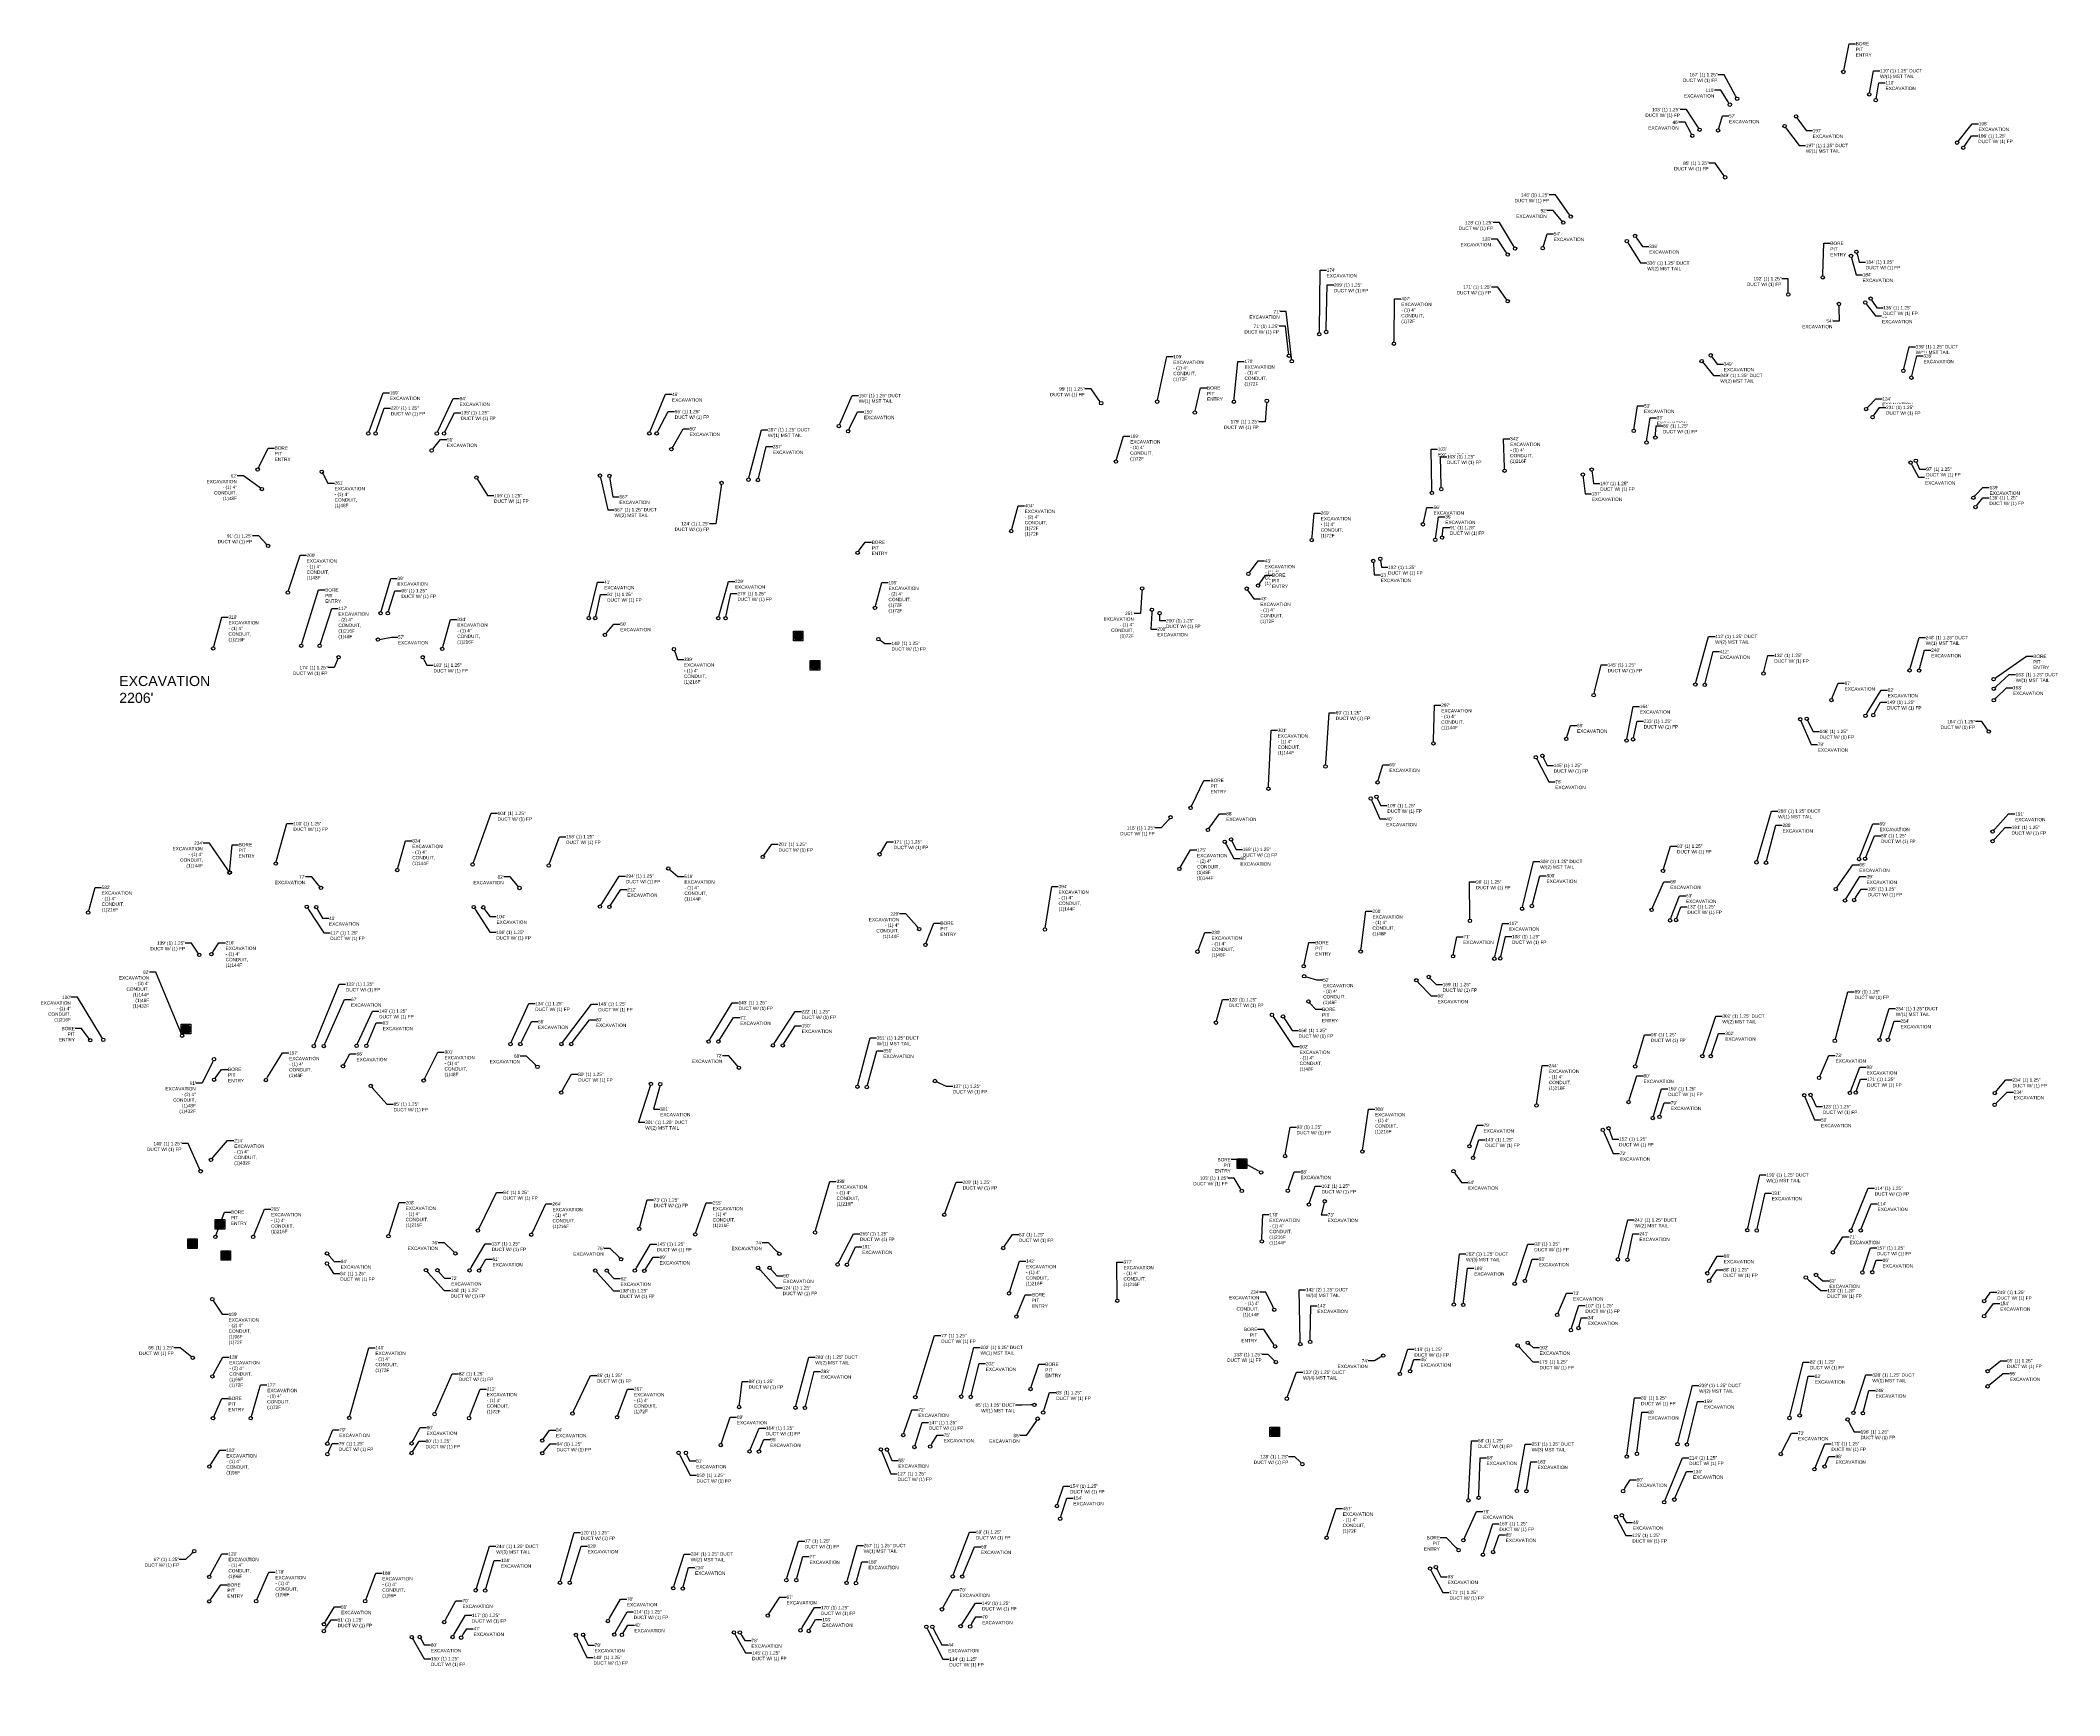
# Model space of a CAD drawing. Header units: millimetres. Extents: x -41032736 to 811436, y 699275 to 12282705.
# Drawn here: x -41032736 to -41029738, y 12280248 to 12282705 of the extents above; entities that cross this region are included whole.
import ezdxf
from ezdxf import colors
from ezdxf.entities.mleader import LeaderData, LeaderLine
from ezdxf.enums import TextEntityAlignment as Align
from ezdxf.math import Vec2, Vec3

# ---------------------------------------------------------------- set-up
doc = ezdxf.new("R2010")
doc.units = ezdxf.units.MM
doc.header["$MEASUREMENT"] = 0
doc.layers.get('0').update_dxf_attribs({"linetype": 'CONTINUOUS'})
doc.layers.add('A-Splice Point', color=7, linetype='CONTINUOUS')
doc.layers.add('EXCAVATION', color=1, linetype='CONTINUOUS')
doc.styles.add('Legend', font='arial.ttf')
doc.styles.get("Standard").update_dxf_attribs({"font": 'arial.ttf'})

# ---------------------------------------------------------------- blocks, each defined once
blk = doc.blocks.new('_DotBlank')
at = {"color": 0, "linetype": 'ByBlock', "lineweight": -2}
blk.add_line((-0.5, 0), (-1, 0), dxfattribs=at)
blk.add_circle((0, 0), 0.5, dxfattribs=at)
blk = doc.blocks.new('SPLICE_POINT_VAULT')
at = {"lineweight": 9}
h = blk.add_hatch(color=50, dxfattribs=at)
h.dxf.hatch_style = 1
h.paths.add_polyline_path([(12.9, 0, 1), (-12.9, 0, 1)])
blk.add_lwpolyline([(-12.9, 12.9), (12.9, 12.9), (12.9, -12.9), (-12.9, -12.9)], close=True)
at = {"color": 7, "lineweight": 9}
blk.add_circle((0, 0), 12.9, dxfattribs=at)
blk.add_attdef('SPL', text='', height=10).set_placement((0, 0), align=Align.MIDDLE_CENTER)

msp = doc.modelspace()

# ---------------------------------------------------------------- block references
at = {"layer": 'A-Splice Point'}
ref = msp.add_blockref('SPLICE_POINT_VAULT', (-41031610.6, 12281821.3), dxfattribs=dict(at, xscale=0.55, yscale=0.55, zscale=0.55))
ref.add_attrib('SPLICES', '48', dxfattribs={"layer": '0', "color": 250, "height": 5.28}).set_placement((-41031610.6, 12281821.3), align=Align.MIDDLE_CENTER)
ref = msp.add_blockref('SPLICE_POINT_VAULT', (-41031585.7, 12281777.8), dxfattribs=dict(at, xscale=0.55, yscale=0.55, zscale=0.55))
ref.add_attrib('SPLICES', '60', dxfattribs={"layer": '0', "color": 250, "height": 5.28}).set_placement((-41031585.7, 12281777.8), align=Align.MIDDLE_CENTER)
ref = msp.add_blockref('SPLICE_POINT_VAULT', (-41032509.7, 12280919.1), dxfattribs=dict(at, xscale=0.55, yscale=0.55, zscale=0.55))
ref.add_attrib('SPLICES', '72', dxfattribs={"layer": '0', "color": 250, "height": 5.28}).set_placement((-41032509.7, 12280919.1), align=Align.MIDDLE_CENTER)
ref = msp.add_blockref('SPLICE_POINT_VAULT', (-41032460.3, 12280901.6), dxfattribs=dict(at, xscale=0.55, yscale=0.55, zscale=0.55))
ref.add_attrib('SPLICES', '48', dxfattribs={"layer": '0', "color": 250, "height": 5.28}).set_placement((-41032460.3, 12280901.6), align=Align.MIDDLE_CENTER)
ref = msp.add_blockref('SPLICE_POINT_VAULT', (-41030903.2, 12280639.7), dxfattribs=dict(at, xscale=0.55, yscale=0.55, zscale=0.55))
ref.add_attrib('SPLICES', '96', dxfattribs={"layer": '0', "color": 250, "height": 5.28}).set_placement((-41030903.2, 12280639.7), align=Align.MIDDLE_CENTER)

# ---------------------------------------------------------------- texts
at = {"layer": 'EXCAVATION', "linetype": 'Continuous', "insert": (-41032618.5, 12281761.9), "char_height": 15, "attachment_point": 1}
msp.add_mtext_dynamic_manual_height_columns("EXCAVATION\\P2206'", width=166.493, gutter_width=1, heights=[0], dxfattribs=at)

# ---------------------------------------------------------------- leaders
at = {"layer": 'EXCAVATION', "linetype": 'Continuous'}
ml = msp.add_multileader_mtext('Standard', dxfattribs=at)
ml.set_content('110\' (1) 1.25" DUCT\\PW/(1) {\\W1;MST TAIL}', color=256, style='Legend')
ml.set_leader_properties()
ml.set_arrow_properties(name='DOTBLANK')
ml.build(insert=Vec2(0, 0))
ml.multileader.update_dxf_attribs({"dogleg_length": 0.36, "arrow_head_size": 5})
ctx = ml.context
ctx.base_point, ctx.char_height, ctx.arrow_head_size, ctx.landing_gap_size, ctx.plane_origin = Vec3(-41030005, 12282660.4), 5, 5, 0.347, Vec3(-41030031.7, 12282515.4)
notes = []
notes.append((ctx, [(0, (1, 1, 0), (-41030014.4, 12282660.4), (1, 0), 9.42, [(0, [(-41030020.7, 12282625.2)], 0, [])])]))
ctx.mtext.insert, ctx.mtext.width, ctx.mtext.flow_direction = Vec3(-41030004.6, 12282662.9), 0.00000000248, 5
ctx.mtext.has_bg_fill, ctx.mtext.bg_color, ctx.mtext.bg_scale_factor, ctx.mtext.bg_transparency, ctx.mtext.use_window_bg_color = 1, -1027028792, 1.5, 0, 1
at = {"layer": 'EXCAVATION', "color": 1, "lineweight": 9}
ml = msp.add_multileader_mtext('Standard', dxfattribs=at)
ml.set_content("110' \\PEXCAVATION ", color=1, style='Legend')
ml.set_leader_properties()
ml.set_arrow_properties(name='DOTBLANK')
ml.build(insert=Vec2(0, 0))
ml.multileader.update_dxf_attribs({"dogleg_length": 0.36, "arrow_head_size": 5})
ctx = ml.context
ctx.base_point, ctx.char_height, ctx.arrow_head_size, ctx.landing_gap_size, ctx.plane_origin = Vec3(-41030299.4, 12282631.4), 5, 5, 0.347, Vec3(-41030195.6, 12282558)
ctx.text_align_type = 2
notes.append((ctx, [(0, (1, 1, 0), (-41030241, 12282631.4), (-1, 0), 9.42, [(0, [(-41030227.6, 12282610)], 0, [])])]))
ctx.mtext.insert, ctx.mtext.width, ctx.mtext.defined_height, ctx.mtext.alignment, ctx.mtext.flow_direction = Vec3(-41030250.7, 12282633.9), 35.783, 11.4, 3, 5
ctx.mtext.has_bg_fill, ctx.mtext.bg_color, ctx.mtext.bg_scale_factor, ctx.mtext.bg_transparency, ctx.mtext.use_window_bg_color = 1, -1027028792, 1.5, 0, 1
at = {"layer": 'EXCAVATION', "linetype": 'Continuous'}
ml = msp.add_multileader_mtext('Standard', dxfattribs=at)
ml.set_content('197\' (1) 1.25" DUCT\\PW/(1) {\\W1;MST TAIL}', color=256, style='Legend')
ml.set_leader_properties()
ml.set_arrow_properties(name='DOTBLANK')
ml.build(insert=Vec2(0, 0))
ml.multileader.update_dxf_attribs({"dogleg_length": 0.36, "arrow_head_size": 5})
ctx = ml.context
ctx.base_point, ctx.char_height, ctx.arrow_head_size, ctx.landing_gap_size, ctx.plane_origin = Vec3(-41030115.1, 12282549.4), 5, 5, 0.347, Vec3(-41030160.2, 12282466)
notes.append((ctx, [(0, (1, 1, 0), (-41030124.5, 12282549.4), (1, 0), 9.42, [(0, [(-41030146.3, 12282578.3)], 0, [])])]))
ctx.mtext.insert, ctx.mtext.width, ctx.mtext.flow_direction = Vec3(-41030114.7, 12282551.9), 0.00000000248, 5
ctx.mtext.has_bg_fill, ctx.mtext.bg_color, ctx.mtext.bg_scale_factor, ctx.mtext.bg_transparency, ctx.mtext.use_window_bg_color = 1, -1027028792, 1.5, 0, 1
at = {"layer": 'EXCAVATION', "color": 1, "lineweight": 9}
ml = msp.add_multileader_mtext('Standard', dxfattribs=at)
ml.set_content("196' \\PEXCAVATION ", color=1, style='Legend')
ml.set_leader_properties()
ml.set_arrow_properties(name='DOTBLANK')
ml.build(insert=Vec2(0, 0))
ml.multileader.update_dxf_attribs({"dogleg_length": 0.36, "arrow_head_size": 5})
ctx = ml.context
ctx.base_point, ctx.char_height, ctx.arrow_head_size, ctx.landing_gap_size, ctx.plane_origin = Vec3(-41029858.6, 12282581.7), 5, 5, 0.347, Vec3(-41029857.3, 12282502.4)
notes.append((ctx, [(1, (1, 1, 0), (-41029868, 12282581.7), (1, 0), 9.42, [(0, [(-41029890.3, 12282553.6)], 0, [])])]))
ctx.mtext.insert, ctx.mtext.width, ctx.mtext.defined_height, ctx.mtext.flow_direction = Vec3(-41029858.2, 12282584.2), 35.783, 11.4, 5
ctx.mtext.has_bg_fill, ctx.mtext.bg_color, ctx.mtext.bg_scale_factor, ctx.mtext.bg_transparency, ctx.mtext.use_window_bg_color = 1, -1027028792, 1.5, 0, 1
at = {"layer": 'EXCAVATION', "linetype": 'Continuous'}
ml = msp.add_multileader_mtext('Standard', dxfattribs=at)
ml.set_content('85\' (1) 1.25"\\PDUCT W/ (1) FP', color=256, style='Legend')
ml.set_leader_properties()
ml.set_arrow_properties(name='DOTBLANK')
ml.build(insert=Vec2(0, 0))
ml.multileader.update_dxf_attribs({"dogleg_length": 0.36, "arrow_head_size": 5})
ctx = ml.context
ctx.base_point, ctx.char_height, ctx.arrow_head_size, ctx.landing_gap_size, ctx.plane_origin = Vec3(-41030324.6, 12282523.2), 5, 5, 0.347, Vec3(-41030245.3, 12282385.9)
ctx.text_align_type = 2
notes.append((ctx, [(1, (1, 1, 0), (-41030249.5, 12282523.2), (-1, 0), 9.42, [(0, [(-41030234.5, 12282502.1)], 0, [])])]))
ctx.mtext.insert, ctx.mtext.width, ctx.mtext.alignment, ctx.mtext.flow_direction = Vec3(-41030259.2, 12282525.7), 0.00000000248, 3, 5
ctx.mtext.has_bg_fill, ctx.mtext.bg_color, ctx.mtext.bg_scale_factor, ctx.mtext.bg_transparency, ctx.mtext.use_window_bg_color = 1, -1027028792, 1.5, 0, 1
at = {"layer": 'EXCAVATION', "color": 1, "lineweight": 9}
ml = msp.add_multileader_mtext('Standard', dxfattribs=at)
ml.set_content("92' \\PEXCAVATION ", color=1, style='Legend')
ml.set_leader_properties()
ml.set_arrow_properties(name='DOTBLANK')
ml.build(insert=Vec2(0, 0))
ml.multileader.update_dxf_attribs({"dogleg_length": 0.36, "arrow_head_size": 5})
ctx = ml.context
ctx.base_point, ctx.char_height, ctx.arrow_head_size, ctx.landing_gap_size, ctx.plane_origin = Vec3(-41030548.1, 12282452.7), 5, 5, 0.347, Vec3(-41030442.7, 12282383)
ctx.text_align_type = 2
notes.append((ctx, [(0, (1, 1, 0), (-41030489.7, 12282452.7), (-1, 0), 9.42, [(0, [(-41030474.8, 12282434.9)], 0, [])])]))
ctx.mtext.insert, ctx.mtext.width, ctx.mtext.defined_height, ctx.mtext.alignment, ctx.mtext.flow_direction = Vec3(-41030499.5, 12282455.2), 35.783, 11.4, 3, 5
ctx.mtext.has_bg_fill, ctx.mtext.bg_color, ctx.mtext.bg_scale_factor, ctx.mtext.bg_transparency, ctx.mtext.use_window_bg_color = 1, -1027028792, 1.5, 0, 1
at = {"layer": 'EXCAVATION', "linetype": 'Continuous'}
ml = msp.add_multileader_mtext('Standard', dxfattribs=at)
ml.set_content('336\' (1) 1.25" DUCT\\PW/(2) {\\W1;MST TAIL}', color=256, style='Legend')
ml.set_leader_properties()
ml.set_arrow_properties(name='DOTBLANK')
ml.build(insert=Vec2(0, 0))
ml.multileader.update_dxf_attribs({"dogleg_length": 0.36, "arrow_head_size": 5})
ctx = ml.context
ctx.base_point, ctx.char_height, ctx.arrow_head_size, ctx.landing_gap_size, ctx.plane_origin = Vec3(-41030350.7, 12282375), 5, 5, 0.347, Vec3(-41030393.7, 12282302.1)
notes.append((ctx, [(0, (1, 1, 0), (-41030360.1, 12282375), (1, 0), 9.42, [(0, [(-41030380.5, 12282407.4)], 0, [])])]))
ctx.mtext.insert, ctx.mtext.width, ctx.mtext.flow_direction = Vec3(-41030350.3, 12282377.5), 0.00000000248, 5
ctx.mtext.has_bg_fill, ctx.mtext.bg_color, ctx.mtext.bg_scale_factor, ctx.mtext.bg_transparency, ctx.mtext.use_window_bg_color = 1, -1027028792, 1.5, 0, 1
at = {"layer": 'EXCAVATION', "color": 1, "lineweight": 9}
ml = msp.add_multileader_mtext('Standard', dxfattribs=at)
ml.set_content("184' \\PEXCAVATION ", color=1, style='Legend')
ml.set_leader_properties()
ml.set_arrow_properties(name='DOTBLANK')
ml.build(insert=Vec2(0, 0))
ml.multileader.update_dxf_attribs({"dogleg_length": 0.36, "arrow_head_size": 5})
ctx = ml.context
ctx.base_point, ctx.char_height, ctx.arrow_head_size, ctx.landing_gap_size, ctx.plane_origin = Vec3(-41030030.7, 12282357.5), 5, 5, 0.347, Vec3(-41030016.7, 12282329.7)
notes.append((ctx, [(1, (1, 1, 0), (-41030040.2, 12282357.5), (1, 0), 9.42, [(0, [(-41030047.7, 12282385.4)], 0, [])])]))
ctx.mtext.insert, ctx.mtext.width, ctx.mtext.defined_height, ctx.mtext.flow_direction = Vec3(-41030030.4, 12282360), 35.783, 11.4, 5
ctx.mtext.has_bg_fill, ctx.mtext.bg_color, ctx.mtext.bg_scale_factor, ctx.mtext.bg_transparency, ctx.mtext.use_window_bg_color = 1, -1027028792, 1.5, 0, 1
ml = msp.add_multileader_mtext('Standard', dxfattribs=at)
ml.set_content("174' \\PEXCAVATION ", color=1, style='Legend')
ml.set_leader_properties()
ml.set_arrow_properties(name='DOTBLANK')
ml.build(insert=Vec2(0, 0))
ml.multileader.update_dxf_attribs({"dogleg_length": 0.36, "arrow_head_size": 5})
ctx = ml.context
ctx.base_point, ctx.char_height, ctx.arrow_head_size, ctx.landing_gap_size, ctx.plane_origin = Vec3(-41030826.5, 12282364.3), 5, 5, 0.347, Vec3(-41030802.1, 12282215.9)
notes.append((ctx, [(1, (1, 1, 0), (-41030835.9, 12282364.3), (1, 0), 9.42, [(0, [(-41030837, 12282269.2)], 0, [])])]))
ctx.mtext.insert, ctx.mtext.width, ctx.mtext.defined_height, ctx.mtext.flow_direction = Vec3(-41030826.1, 12282366.8), 35.783, 11.4, 5
ctx.mtext.has_bg_fill, ctx.mtext.bg_color, ctx.mtext.bg_scale_factor, ctx.mtext.bg_transparency, ctx.mtext.use_window_bg_color = 1, -1027028792, 1.5, 0, 1
at = {"layer": 'EXCAVATION', "linetype": 'Continuous'}
ml = msp.add_multileader_mtext('Standard', dxfattribs=at)
ml.set_content('171\' (1) 1.25"\\PDUCT W/ (1) FP', color=256, style='Legend')
ml.set_leader_properties()
ml.set_arrow_properties(name='DOTBLANK')
ml.build(insert=Vec2(0, 0))
ml.multileader.update_dxf_attribs({"dogleg_length": 0.36, "arrow_head_size": 5})
ctx = ml.context
ctx.base_point, ctx.char_height, ctx.arrow_head_size, ctx.landing_gap_size, ctx.plane_origin = Vec3(-41030647.2, 12282339.2), 5, 5, 0.347, Vec3(-41030567.9, 12282202)
ctx.text_align_type = 2
notes.append((ctx, [(1, (1, 1, 0), (-41030572.1, 12282339.2), (-1, 0), 9.42, [(0, [(-41030557.2, 12282318.2)], 0, [])])]))
ctx.mtext.insert, ctx.mtext.width, ctx.mtext.alignment, ctx.mtext.flow_direction = Vec3(-41030581.9, 12282341.7), 0.00000000248, 3, 5
ctx.mtext.has_bg_fill, ctx.mtext.bg_color, ctx.mtext.bg_scale_factor, ctx.mtext.bg_transparency, ctx.mtext.use_window_bg_color = 1, -1027028792, 1.5, 0, 1
ml = msp.add_multileader_mtext('Standard', dxfattribs=at)
ml.set_content('192\' (1) 1.25"\\PDUCT W/ (1) FP', color=256, style='Legend')
ml.set_leader_properties()
ml.set_arrow_properties(name='DOTBLANK')
ml.build(insert=Vec2(0, 0))
ml.multileader.update_dxf_attribs({"dogleg_length": 0.36, "arrow_head_size": 5})
ctx = ml.context
ctx.base_point, ctx.char_height, ctx.arrow_head_size, ctx.landing_gap_size, ctx.plane_origin = Vec3(-41030216.3, 12282351.6), 5, 5, 0.347, Vec3(-41030151.4, 12282210.9)
ctx.text_align_type = 2
notes.append((ctx, [(1, (1, 1, 0), (-41030141.2, 12282351.6), (-1, 0), 9.42, [(0, [(-41030140.8, 12282328.2)], 0, [])])]))
ctx.mtext.insert, ctx.mtext.width, ctx.mtext.alignment, ctx.mtext.flow_direction = Vec3(-41030151, 12282354.1), 0.00000000248, 3, 5
ctx.mtext.has_bg_fill, ctx.mtext.bg_color, ctx.mtext.bg_scale_factor, ctx.mtext.bg_transparency, ctx.mtext.use_window_bg_color = 1, -1027028792, 1.5, 0, 1
at = {"layer": 'EXCAVATION', "color": 1, "lineweight": 9}
ml = msp.add_multileader_mtext('Standard', dxfattribs=at)
ml.set_content('407\' \\PEXCAVATION - (1) 4" CONDUIT, (1)72F ', color=1, style='Legend')
ml.set_leader_properties()
ml.set_arrow_properties(name='DOTBLANK')
ml.build(insert=Vec2(0, 0))
ml.multileader.update_dxf_attribs({"dogleg_length": 0.36, "arrow_head_size": 5})
ctx = ml.context
ctx.base_point, ctx.char_height, ctx.arrow_head_size, ctx.landing_gap_size, ctx.plane_origin = Vec3(-41030715.8, 12282321.8), 5, 5, 0.347, Vec3(-41030694.5, 12282209.5)
notes.append((ctx, [(1, (1, 1, 0), (-41030725.2, 12282321.8), (1, 0), 9.42, [(0, [(-41030726.2, 12282255.1)], 0, [])])]))
ctx.mtext.insert, ctx.mtext.width, ctx.mtext.defined_height, ctx.mtext.flow_direction = Vec3(-41030715.4, 12282324.3), 42.607, 12.2, 5
ctx.mtext.has_bg_fill, ctx.mtext.bg_color, ctx.mtext.bg_scale_factor, ctx.mtext.bg_transparency, ctx.mtext.use_window_bg_color = 1, -1027028792, 1.5, 0, 1
at = {"layer": 'EXCAVATION', "linetype": 'Continuous'}
ml = msp.add_multileader_mtext('Standard', dxfattribs=at)
ml.set_content("54'\\PEXCAVATION", color=256, style='Legend')
ml.set_leader_properties()
ml.set_arrow_properties(name='DOTBLANK')
ml.build(insert=Vec2(0, 0))
ml.multileader.update_dxf_attribs({"dogleg_length": 0.36, "arrow_head_size": 5})
ctx = ml.context
ctx.base_point, ctx.char_height, ctx.arrow_head_size, ctx.landing_gap_size, ctx.plane_origin = Vec3(-41030123.8, 12282288.8), 5, 5, 0.347, Vec3(-41030078.2, 12282208)
ctx.text_align_type = 2
notes.append((ctx, [(1, (1, 1, 0), (-41030065.4, 12282288.8), (-1, 0), 9.42, [(0, [(-41030065.6, 12282314.1)], 0, [])])]))
ctx.mtext.insert, ctx.mtext.width, ctx.mtext.alignment, ctx.mtext.flow_direction = Vec3(-41030075.2, 12282291.3), 0.00000000248, 3, 5
ctx.mtext.has_bg_fill, ctx.mtext.bg_color, ctx.mtext.bg_scale_factor, ctx.mtext.bg_transparency, ctx.mtext.use_window_bg_color = 1, -1027028792, 1.5, 0, 1
at = {"layer": 'EXCAVATION', "color": 1, "lineweight": 9}
ml = msp.add_multileader_mtext('Standard', dxfattribs=at)
ml.set_content("80' \\PEXCAVATION ", color=1, style='Legend')
ml.set_leader_properties()
ml.set_arrow_properties(name='DOTBLANK')
ml.build(insert=Vec2(0, 0))
ml.multileader.update_dxf_attribs({"dogleg_length": 0.36, "arrow_head_size": 5})
ctx = ml.context
ctx.base_point, ctx.char_height, ctx.arrow_head_size, ctx.landing_gap_size, ctx.plane_origin = Vec3(-41030001.9, 12282296.3), 5, 5, 0.347, Vec3(-41029994.1, 12282268.2)
notes.append((ctx, [(1, (1, 1, 0), (-41030011.3, 12282296.3), (1, 0), 9.42, [(0, [(-41030026.5, 12282316.3)], 0, [])])]))
ctx.mtext.insert, ctx.mtext.width, ctx.mtext.defined_height, ctx.mtext.flow_direction = Vec3(-41030001.6, 12282298.8), 35.783, 11.4, 5
ctx.mtext.has_bg_fill, ctx.mtext.bg_color, ctx.mtext.bg_scale_factor, ctx.mtext.bg_transparency, ctx.mtext.use_window_bg_color = 1, -1027028792, 1.5, 0, 1
at = {"layer": 'EXCAVATION', "linetype": 'Continuous'}
ml = msp.add_multileader_mtext('Standard', dxfattribs=at)
ml.set_content('339\' (1) 1.25" DUCT\\PW/(1) {\\W1;MST TAIL}', color=256, style='Legend')
ml.set_leader_properties()
ml.set_arrow_properties(name='DOTBLANK')
ml.build(insert=Vec2(0, 0))
ml.multileader.update_dxf_attribs({"dogleg_length": 0.36, "arrow_head_size": 5})
ctx = ml.context
ctx.base_point, ctx.char_height, ctx.arrow_head_size, ctx.landing_gap_size, ctx.plane_origin = Vec3(-41029952, 12282250.6), 5, 5, 0.347, Vec3(-41029980.8, 12282105.1)
notes.append((ctx, [(0, (1, 1, 0), (-41029961.4, 12282250.6), (1, 0), 9.42, [(0, [(-41029969.9, 12282214.9)], 0, [])])]))
ctx.mtext.insert, ctx.mtext.width, ctx.mtext.flow_direction = Vec3(-41029951.7, 12282253.1), 0.00000000248, 5
ctx.mtext.has_bg_fill, ctx.mtext.bg_color, ctx.mtext.bg_scale_factor, ctx.mtext.bg_transparency, ctx.mtext.use_window_bg_color = 1, -1027028792, 1.5, 0, 1
at = {"layer": 'EXCAVATION', "color": 1, "lineweight": 9}
ml = msp.add_multileader_mtext('Standard', dxfattribs=at)
ml.set_content('109\' \\PEXCAVATION - (1) 4" CONDUIT, (1)72F ', color=1, style='Legend')
ml.set_leader_properties()
ml.set_arrow_properties(name='DOTBLANK')
ml.build(insert=Vec2(0, 0))
ml.multileader.update_dxf_attribs({"dogleg_length": 0.36, "arrow_head_size": 5})
ctx = ml.context
ctx.base_point, ctx.char_height, ctx.arrow_head_size, ctx.landing_gap_size, ctx.plane_origin = Vec3(-41031054.2, 12282235.9), 5, 5, 0.347, Vec3(-41031046, 12282123.6)
notes.append((ctx, [(1, (1, 1, 0), (-41031063.6, 12282235.9), (1, 0), 9.42, [(0, [(-41031077.7, 12282169.1)], 0, [])])]))
ctx.mtext.insert, ctx.mtext.width, ctx.mtext.defined_height, ctx.mtext.flow_direction = Vec3(-41031053.8, 12282238.4), 42.607, 12.2, 5
ctx.mtext.has_bg_fill, ctx.mtext.bg_color, ctx.mtext.bg_scale_factor, ctx.mtext.bg_transparency, ctx.mtext.use_window_bg_color = 1, -1027028792, 1.5, 0, 1
ml = msp.add_multileader_mtext('Standard', dxfattribs=at)
ml.set_content('170\' \\PEXCAVATION - (1) 4" CONDUIT, (1)72F ', color=1, style='Legend')
ml.set_leader_properties()
ml.set_arrow_properties(name='DOTBLANK')
ml.build(insert=Vec2(0, 0))
ml.multileader.update_dxf_attribs({"dogleg_length": 0.36, "arrow_head_size": 5})
ctx = ml.context
ctx.base_point, ctx.char_height, ctx.arrow_head_size, ctx.landing_gap_size, ctx.plane_origin = Vec3(-41030948.5, 12282228.8), 5, 5, 0.347, Vec3(-41030932.1, 12282123.4)
notes.append((ctx, [(1, (1, 1, 0), (-41030957.9, 12282228.8), (1, 0), 9.42, [(0, [(-41030963.8, 12282169)], 0, [])])]))
ctx.mtext.insert, ctx.mtext.width, ctx.mtext.defined_height, ctx.mtext.flow_direction = Vec3(-41030948.1, 12282231.3), 42.607, 12.2, 5
ctx.mtext.has_bg_fill, ctx.mtext.bg_color, ctx.mtext.bg_scale_factor, ctx.mtext.bg_transparency, ctx.mtext.use_window_bg_color = 1, -1027028792, 1.5, 0, 1
at = {"layer": 'EXCAVATION', "linetype": 'Continuous'}
ml = msp.add_multileader_mtext('Standard', dxfattribs=at)
ml.set_content('349\' (1) 1.25" DUCT\\PW/(2) {\\W1;MST TAIL}', color=256, style='Legend')
ml.set_leader_properties()
ml.set_arrow_properties(name='DOTBLANK')
ml.build(insert=Vec2(0, 0))
ml.multileader.update_dxf_attribs({"dogleg_length": 0.36, "arrow_head_size": 5})
ctx = ml.context
ctx.base_point, ctx.char_height, ctx.arrow_head_size, ctx.landing_gap_size, ctx.plane_origin = Vec3(-41030242.2, 12282208), 5, 5, 0.347, Vec3(-41030282.3, 12282124.4)
notes.append((ctx, [(0, (1, 1, 0), (-41030251.6, 12282208), (1, 0), 9.42, [(0, [(-41030269.4, 12282229.4)], 0, [])])]))
ctx.mtext.insert, ctx.mtext.width, ctx.mtext.flow_direction = Vec3(-41030241.8, 12282210.5), 0.00000000248, 5
ctx.mtext.has_bg_fill, ctx.mtext.bg_color, ctx.mtext.bg_scale_factor, ctx.mtext.bg_transparency, ctx.mtext.use_window_bg_color = 1, -1027028792, 1.5, 0, 1
ml = msp.add_multileader_mtext('Standard', dxfattribs=at)
ml.set_content('99\' (1) 1.25"\\PDUCT W/ (1) FP', color=256, style='Legend')
ml.set_leader_properties()
ml.set_arrow_properties(name='DOTBLANK')
ml.build(insert=Vec2(0, 0))
ml.multileader.update_dxf_attribs({"dogleg_length": 0.36, "arrow_head_size": 5})
ctx = ml.context
ctx.base_point, ctx.char_height, ctx.arrow_head_size, ctx.landing_gap_size, ctx.plane_origin = Vec3(-41031250.8, 12282188), 5, 5, 0.347, Vec3(-41031171.6, 12282050.7)
ctx.text_align_type = 2
notes.append((ctx, [(1, (1, 1, 0), (-41031175.7, 12282188), (-1, 0), 9.42, [(0, [(-41031160.8, 12282166.9)], 0, [])])]))
ctx.mtext.insert, ctx.mtext.width, ctx.mtext.alignment, ctx.mtext.flow_direction = Vec3(-41031185.5, 12282190.5), 0.00000000248, 3, 5
ctx.mtext.has_bg_fill, ctx.mtext.bg_color, ctx.mtext.bg_scale_factor, ctx.mtext.bg_transparency, ctx.mtext.use_window_bg_color = 1, -1027028792, 1.5, 0, 1
at = {"layer": 'EXCAVATION', "color": 1, "lineweight": 9}
ml = msp.add_multileader_mtext('Standard', dxfattribs=at)
ml.set_content("169' \\PEXCAVATION ", color=1, style='Legend')
ml.set_leader_properties()
ml.set_arrow_properties(name='DOTBLANK')
ml.build(insert=Vec2(0, 0))
ml.multileader.update_dxf_attribs({"dogleg_length": 0.36, "arrow_head_size": 5})
ctx = ml.context
ctx.base_point, ctx.char_height, ctx.arrow_head_size, ctx.landing_gap_size, ctx.plane_origin = Vec3(-41032217.2, 12282182.4), 5, 5, 0.347, Vec3(-41032217.7, 12282062.8)
notes.append((ctx, [(1, (1, 1, 0), (-41032226.6, 12282182.4), (1, 0), 9.42, [(0, [(-41032248.8, 12282121.8)], 0, [])])]))
ctx.mtext.insert, ctx.mtext.width, ctx.mtext.defined_height, ctx.mtext.flow_direction = Vec3(-41032216.8, 12282184.9), 35.783, 11.4, 5
ctx.mtext.has_bg_fill, ctx.mtext.bg_color, ctx.mtext.bg_scale_factor, ctx.mtext.bg_transparency, ctx.mtext.use_window_bg_color = 1, -1027028792, 1.5, 0, 1
ml = msp.add_multileader_mtext('Standard', dxfattribs=at)
ml.set_content("46' \\PEXCAVATION ", color=1, style='Legend')
ml.set_leader_properties()
ml.set_arrow_properties(name='DOTBLANK')
ml.build(insert=Vec2(0, 0))
ml.multileader.update_dxf_attribs({"dogleg_length": 0.36, "arrow_head_size": 5})
ctx = ml.context
ctx.base_point, ctx.char_height, ctx.arrow_head_size, ctx.landing_gap_size, ctx.plane_origin = Vec3(-41031798.1, 12282180), 5, 5, 0.347, Vec3(-41031800.5, 12282062.9)
notes.append((ctx, [(1, (1, 1, 0), (-41031807.6, 12282180), (1, 0), 9.42, [(0, [(-41031831.6, 12282121.9)], 0, [])])]))
ctx.mtext.insert, ctx.mtext.width, ctx.mtext.defined_height, ctx.mtext.flow_direction = Vec3(-41031797.8, 12282182.5), 35.783, 11.4, 5
ctx.mtext.has_bg_fill, ctx.mtext.bg_color, ctx.mtext.bg_scale_factor, ctx.mtext.bg_transparency, ctx.mtext.use_window_bg_color = 1, -1027028792, 1.5, 0, 1
at = {"layer": 'EXCAVATION', "linetype": 'Continuous'}
ml = msp.add_multileader_mtext('Standard', dxfattribs=at)
ml.set_content('150\' (1) 1.25" DUCT\\PW/(1) {\\W1;MST TAIL}', color=256, style='Legend')
ml.set_leader_properties()
ml.set_arrow_properties(name='DOTBLANK')
ml.build(insert=Vec2(0, 0))
ml.multileader.update_dxf_attribs({"dogleg_length": 0.36, "arrow_head_size": 5})
ctx = ml.context
ctx.base_point, ctx.char_height, ctx.arrow_head_size, ctx.landing_gap_size, ctx.plane_origin = Vec3(-41031521.1, 12282178.2), 5, 5, 0.347, Vec3(-41031562, 12282018.2)
notes.append((ctx, [(0, (1, 1, 0), (-41031530.5, 12282178.2), (1, 0), 9.42, [(0, [(-41031550.3, 12282132.8)], 0, [])])]))
ctx.mtext.insert, ctx.mtext.width, ctx.mtext.flow_direction = Vec3(-41031520.7, 12282180.7), 0.00000000248, 5
ctx.mtext.has_bg_fill, ctx.mtext.bg_color, ctx.mtext.bg_scale_factor, ctx.mtext.bg_transparency, ctx.mtext.use_window_bg_color = 1, -1027028792, 1.5, 0, 1
at = {"layer": 'EXCAVATION', "color": 1, "lineweight": 9}
ml = msp.add_multileader_mtext('Standard', dxfattribs=at)
ml.set_content("134' \\PEXCAVATION ", color=1, style='Legend')
ml.set_leader_properties()
ml.set_arrow_properties(name='DOTBLANK')
ml.build(insert=Vec2(0, 0))
ml.multileader.update_dxf_attribs({"dogleg_length": 0.36, "arrow_head_size": 5})
ctx = ml.context
ctx.base_point, ctx.char_height, ctx.arrow_head_size, ctx.landing_gap_size, ctx.plane_origin = Vec3(-41030001.5, 12282173.2), 5, 5, 0.347, Vec3(-41029995.5, 12282104.1)
notes.append((ctx, [(1, (1, 1, 0), (-41030011, 12282173.2), (1, 0), 9.42, [(0, [(-41030025.3, 12282158.1)], 0, [])])]))
ctx.mtext.insert, ctx.mtext.width, ctx.mtext.defined_height, ctx.mtext.flow_direction = Vec3(-41030001.2, 12282175.7), 35.783, 11.4, 5
ctx.mtext.has_bg_fill, ctx.mtext.bg_color, ctx.mtext.bg_scale_factor, ctx.mtext.bg_transparency, ctx.mtext.use_window_bg_color = 1, -1027028792, 1.5, 0, 1
at = {"layer": 'EXCAVATION', "linetype": 'Continuous'}
ml = msp.add_multileader_mtext('Standard', dxfattribs=at)
ml.set_content('287\' (1) 1.25" DUCT\\PW/(1) {\\W1;MST TAIL}', color=256, style='Legend')
ml.set_leader_properties()
ml.set_arrow_properties(name='DOTBLANK')
ml.build(insert=Vec2(0, 0))
ml.multileader.update_dxf_attribs({"dogleg_length": 0.36, "arrow_head_size": 5})
ctx = ml.context
ctx.base_point, ctx.char_height, ctx.arrow_head_size, ctx.landing_gap_size, ctx.plane_origin = Vec3(-41031655.9, 12282127.5), 5, 5, 0.347, Vec3(-41031695.4, 12281943.4)
notes.append((ctx, [(0, (1, 1, 0), (-41031665.3, 12282127.5), (1, 0), 9.42, [(0, [(-41031684.4, 12282053.3)], 0, [])])]))
ctx.mtext.insert, ctx.mtext.width, ctx.mtext.flow_direction = Vec3(-41031655.5, 12282130), 0.00000000248, 5
ctx.mtext.has_bg_fill, ctx.mtext.bg_color, ctx.mtext.bg_scale_factor, ctx.mtext.bg_transparency, ctx.mtext.use_window_bg_color = 1, -1027028792, 1.5, 0, 1
at = {"layer": 'EXCAVATION', "color": 1, "lineweight": 9}
ml = msp.add_multileader_mtext('Standard', dxfattribs=at)
ml.set_content("33' \\PEXCAVATION ", color=1, style='Legend')
ml.set_leader_properties()
ml.set_arrow_properties(name='DOTBLANK')
ml.build(insert=Vec2(0, 0))
ml.multileader.update_dxf_attribs({"dogleg_length": 0.36, "arrow_head_size": 5})
ctx = ml.context
ctx.base_point, ctx.char_height, ctx.arrow_head_size, ctx.landing_gap_size, ctx.plane_origin = Vec3(-41030336.4, 12282145.3), 5, 5, 0.347, Vec3(-41030317.1, 12282054.9)
notes.append((ctx, [(1, (1, 1, 0), (-41030345.8, 12282145.3), (1, 0), 9.42, [(0, [(-41030351.3, 12282108.3)], 0, [])])]))
ctx.mtext.insert, ctx.mtext.width, ctx.mtext.defined_height, ctx.mtext.flow_direction = Vec3(-41030336.1, 12282147.8), 35.783, 11.4, 5
ctx.mtext.has_bg_fill, ctx.mtext.bg_color, ctx.mtext.bg_scale_factor, ctx.mtext.bg_transparency, ctx.mtext.use_window_bg_color = 1, -1027028792, 1.5, 0, 1
ml = msp.add_multileader_mtext('Standard', dxfattribs=at)
ml.set_content('189\' \\PEXCAVATION - (1) 4" CONDUIT, (1)72F ', color=1, style='Legend')
ml.set_leader_properties()
ml.set_arrow_properties(name='DOTBLANK')
ml.build(insert=Vec2(0, 0))
ml.multileader.update_dxf_attribs({"dogleg_length": 0.36, "arrow_head_size": 5})
ctx = ml.context
ctx.base_point, ctx.char_height, ctx.arrow_head_size, ctx.landing_gap_size, ctx.plane_origin = Vec3(-41031118.1, 12282117.8), 5, 5, 0.347, Vec3(-41031106.1, 12282034.7)
notes.append((ctx, [(1, (1, 1, 0), (-41031127.6, 12282117.8), (1, 0), 9.42, [(0, [(-41031138.9, 12282080.2)], 0, [])])]))
ctx.mtext.insert, ctx.mtext.width, ctx.mtext.defined_height, ctx.mtext.flow_direction = Vec3(-41031117.8, 12282120.3), 42.607, 12.2, 5
ctx.mtext.has_bg_fill, ctx.mtext.bg_color, ctx.mtext.bg_scale_factor, ctx.mtext.bg_transparency, ctx.mtext.use_window_bg_color = 1, -1027028792, 1.5, 0, 1
ml = msp.add_multileader_mtext('Standard', dxfattribs=at)
ml.set_content("103' \\PEXCAVATION ", color=1, style='Legend')
ml.set_leader_properties()
ml.set_arrow_properties(name='DOTBLANK')
ml.build(insert=Vec2(0, 0))
ml.multileader.update_dxf_attribs({"dogleg_length": 0.36, "arrow_head_size": 5})
ctx = ml.context
ctx.base_point, ctx.char_height, ctx.arrow_head_size, ctx.landing_gap_size, ctx.plane_origin = Vec3(-41030661.4, 12282098.7), 5, 5, 0.347, Vec3(-41030635.6, 12281980.2)
notes.append((ctx, [(1, (1, 1, 0), (-41030670.8, 12282098.7), (1, 0), 9.42, [(0, [(-41030669.8, 12282033.6)], 0, [])])]))
ctx.mtext.insert, ctx.mtext.width, ctx.mtext.defined_height, ctx.mtext.flow_direction = Vec3(-41030661.1, 12282101.2), 35.783, 11.4, 5
ctx.mtext.has_bg_fill, ctx.mtext.bg_color, ctx.mtext.bg_scale_factor, ctx.mtext.bg_transparency, ctx.mtext.use_window_bg_color = 1, -1027028792, 1.5, 0, 1
ml = msp.add_multileader_mtext('Standard', dxfattribs=at)
ml.set_content('342\' \\PEXCAVATION - (1) 4" CONDUIT, (1)216F ', color=1, style='Legend')
ml.set_leader_properties()
ml.set_arrow_properties(name='DOTBLANK')
ml.build(insert=Vec2(0, 0))
ml.multileader.update_dxf_attribs({"dogleg_length": 0.36, "arrow_head_size": 5})
ctx = ml.context
ctx.base_point, ctx.char_height, ctx.arrow_head_size, ctx.landing_gap_size, ctx.plane_origin = Vec3(-41030554, 12282114.1), 5, 5, 0.347, Vec3(-41030530.3, 12282020.9)
notes.append((ctx, [(1, (1, 1, 0), (-41030563.5, 12282114.1), (1, 0), 9.42, [(0, [(-41030562, 12282066.5)], 0, [])])]))
ctx.mtext.insert, ctx.mtext.width, ctx.mtext.defined_height, ctx.mtext.flow_direction = Vec3(-41030553.7, 12282116.6), 42.607, 12.2, 5
ctx.mtext.has_bg_fill, ctx.mtext.bg_color, ctx.mtext.bg_scale_factor, ctx.mtext.bg_transparency, ctx.mtext.use_window_bg_color = 1, -1027028792, 1.5, 0, 1
ml = msp.add_multileader_mtext('Standard', dxfattribs=at)
ml.set_content("97' \\PEXCAVATION ", color=1, style='Legend')
ml.set_leader_properties()
ml.set_arrow_properties(name='DOTBLANK')
ml.build(insert=Vec2(0, 0))
ml.multileader.update_dxf_attribs({"dogleg_length": 0.36, "arrow_head_size": 5})
ctx = ml.context
ctx.base_point, ctx.char_height, ctx.arrow_head_size, ctx.landing_gap_size, ctx.plane_origin = Vec3(-41029938.2, 12282056.8), 5, 5, 0.347, Vec3(-41029930.5, 12282028.6)
notes.append((ctx, [(1, (1, 1, 0), (-41029947.6, 12282056.8), (1, 0), 9.42, [(0, [(-41029959.3, 12282078.7)], 0, [])])]))
ctx.mtext.insert, ctx.mtext.width, ctx.mtext.defined_height, ctx.mtext.flow_direction = Vec3(-41029937.9, 12282059.3), 35.783, 11.4, 5
ctx.mtext.has_bg_fill, ctx.mtext.bg_color, ctx.mtext.bg_scale_factor, ctx.mtext.bg_transparency, ctx.mtext.use_window_bg_color = 1, -1027028792, 1.5, 0, 1
ml = msp.add_multileader_mtext('Standard', dxfattribs=at)
ml.set_content('62\' \\PEXCAVATION - (1) 4" CONDUIT, (1)48F\\P ', color=1, style='Legend')
ml.set_leader_properties()
ml.set_arrow_properties(name='DOTBLANK')
ml.build(insert=Vec2(0, 0))
ml.multileader.update_dxf_attribs({"dogleg_length": 0.36, "arrow_head_size": 5})
ctx = ml.context
ctx.base_point, ctx.char_height, ctx.arrow_head_size, ctx.landing_gap_size, ctx.plane_origin = Vec3(-41032492.6, 12282058.8), 5, 5, 0.347, Vec3(-41032375, 12281993.7)
ctx.text_align_type = 2
notes.append((ctx, [(0, (1, 1, 0), (-41032434.2, 12282058.8), (-1, 0), 9.42, [(0, [(-41032406.7, 12282039.3)], 0, [])])]))
ctx.mtext.insert, ctx.mtext.width, ctx.mtext.defined_height, ctx.mtext.alignment, ctx.mtext.flow_direction = Vec3(-41032443.9, 12282061.3), 42.607, 12.2, 3, 5
ctx.mtext.has_bg_fill, ctx.mtext.bg_color, ctx.mtext.bg_scale_factor, ctx.mtext.bg_transparency, ctx.mtext.use_window_bg_color = 1, -1027028792, 1.5, 0, 1
ml = msp.add_multileader_mtext('Standard', dxfattribs=at)
ml.set_content('261\' \\PEXCAVATION - (1) 4" CONDUIT, (1)48F\\P ', color=1, style='Legend')
ml.set_leader_properties()
ml.set_arrow_properties(name='DOTBLANK')
ml.build(insert=Vec2(0, 0))
ml.multileader.update_dxf_attribs({"dogleg_length": 0.36, "arrow_head_size": 5})
ctx = ml.context
ctx.base_point, ctx.char_height, ctx.arrow_head_size, ctx.landing_gap_size, ctx.plane_origin = Vec3(-41032299.1, 12282048.3), 5, 5, 0.347, Vec3(-41032286.1, 12282019.5)
notes.append((ctx, [(1, (1, 1, 0), (-41032308.6, 12282048.3), (1, 0), 9.42, [(0, [(-41032317.8, 12282065)], 0, [])])]))
ctx.mtext.insert, ctx.mtext.width, ctx.mtext.defined_height, ctx.mtext.flow_direction = Vec3(-41032298.8, 12282050.8), 42.607, 12.2, 5
ctx.mtext.has_bg_fill, ctx.mtext.bg_color, ctx.mtext.bg_scale_factor, ctx.mtext.bg_transparency, ctx.mtext.use_window_bg_color = 1, -1027028792, 1.5, 0, 1
at = {"layer": 'EXCAVATION', "linetype": 'Continuous'}
ml = msp.add_multileader_mtext('Standard', dxfattribs=at)
ml.set_content('106\' (1) 1.25"\\PDUCT W/ (1) FP', color=256, style='Legend')
ml.set_leader_properties()
ml.set_arrow_properties(name='DOTBLANK')
ml.build(insert=Vec2(0, 0))
ml.multileader.update_dxf_attribs({"dogleg_length": 0.36, "arrow_head_size": 5})
ctx = ml.context
ctx.base_point, ctx.char_height, ctx.arrow_head_size, ctx.landing_gap_size, ctx.plane_origin = Vec3(-41032062.3, 12282029.7), 5, 5, 0.347, Vec3(-41032099.1, 12281940.2)
notes.append((ctx, [(0, (1, 1, 0), (-41032071.8, 12282029.7), (1, 0), 9.42, [(0, [(-41032088.3, 12282056.4)], 0, [])])]))
ctx.mtext.insert, ctx.mtext.width, ctx.mtext.flow_direction = Vec3(-41032062, 12282032.2), 0.00000000248, 5
ctx.mtext.has_bg_fill, ctx.mtext.bg_color, ctx.mtext.bg_scale_factor, ctx.mtext.bg_transparency, ctx.mtext.use_window_bg_color = 1, -1027028792, 1.5, 0, 1
ml = msp.add_multileader_mtext('Standard', dxfattribs=at)
ml.set_content('367\' (1) 1.25" DUCT\\PW/(2) {\\W1;MST TAIL}', color=256, style='Legend')
ml.set_leader_properties()
ml.set_arrow_properties(name='DOTBLANK')
ml.build(insert=Vec2(0, 0))
ml.multileader.update_dxf_attribs({"dogleg_length": 0.36, "arrow_head_size": 5})
ctx = ml.context
ctx.base_point, ctx.char_height, ctx.arrow_head_size, ctx.landing_gap_size, ctx.plane_origin = Vec3(-41031883.7, 12282008.7), 5, 5, 0.347, Vec3(-41031915.8, 12281949.4)
notes.append((ctx, [(0, (1, 1, 0), (-41031893.1, 12282008.7), (1, 0), 9.42, [(0, [(-41031904.9, 12282059.3)], 0, [])])]))
ctx.mtext.insert, ctx.mtext.width, ctx.mtext.flow_direction = Vec3(-41031883.3, 12282011.2), 0.00000000248, 5
ctx.mtext.has_bg_fill, ctx.mtext.bg_color, ctx.mtext.bg_scale_factor, ctx.mtext.bg_transparency, ctx.mtext.use_window_bg_color = 1, -1027028792, 1.5, 0, 1
ml = msp.add_multileader_mtext('Standard', dxfattribs=at)
ml.set_content('124\' (1) 1.25"\\PDUCT W/ (1) FP', color=256, style='Legend')
ml.set_leader_properties()
ml.set_arrow_properties(name='DOTBLANK')
ml.build(insert=Vec2(0, 0))
ml.multileader.update_dxf_attribs({"dogleg_length": 0.36, "arrow_head_size": 5})
ctx = ml.context
ctx.base_point, ctx.char_height, ctx.arrow_head_size, ctx.landing_gap_size, ctx.plane_origin = Vec3(-41031808, 12281987.9), 5, 5, 0.347, Vec3(-41031735.1, 12281932.2)
ctx.text_align_type = 2
notes.append((ctx, [(1, (1, 1, 0), (-41031732.9, 12281987.9), (-1, 0), 9.42, [(0, [(-41031724.4, 12282048.4)], 0, [])])]))
ctx.mtext.insert, ctx.mtext.width, ctx.mtext.alignment, ctx.mtext.flow_direction = Vec3(-41031742.7, 12281990.4), 0.00000000248, 3, 5
ctx.mtext.has_bg_fill, ctx.mtext.bg_color, ctx.mtext.bg_scale_factor, ctx.mtext.bg_transparency, ctx.mtext.use_window_bg_color = 1, -1027028792, 1.5, 0, 1
at = {"layer": 'EXCAVATION', "color": 1, "lineweight": 9}
ml = msp.add_multileader_mtext('Standard', dxfattribs=at)
ml.set_content("137' \\PEXCAVATION ", color=1, style='Legend')
ml.set_leader_properties()
ml.set_arrow_properties(name='DOTBLANK')
ml.build(insert=Vec2(0, 0))
ml.multileader.update_dxf_attribs({"dogleg_length": 0.36, "arrow_head_size": 5})
ctx = ml.context
ctx.base_point, ctx.char_height, ctx.arrow_head_size, ctx.landing_gap_size, ctx.plane_origin = Vec3(-41030432.9, 12282032.5), 5, 5, 0.347, Vec3(-41030411.6, 12282007.5)
notes.append((ctx, [(1, (1, 1, 0), (-41030442.3, 12282032.5), (1, 0), 9.42, [(0, [(-41030445.8, 12282060.9)], 0, [])])]))
ctx.mtext.insert, ctx.mtext.width, ctx.mtext.defined_height, ctx.mtext.flow_direction = Vec3(-41030432.5, 12282035), 35.783, 11.4, 5
ctx.mtext.has_bg_fill, ctx.mtext.bg_color, ctx.mtext.bg_scale_factor, ctx.mtext.bg_transparency, ctx.mtext.use_window_bg_color = 1, -1027028792, 1.5, 0, 1
ml = msp.add_multileader_mtext('Standard', dxfattribs=at)
ml.set_content("139' \\PEXCAVATION ", color=1, style='Legend')
ml.set_leader_properties()
ml.set_arrow_properties(name='DOTBLANK')
ml.build(insert=Vec2(0, 0))
ml.multileader.update_dxf_attribs({"dogleg_length": 0.36, "arrow_head_size": 5})
ctx = ml.context
ctx.base_point, ctx.char_height, ctx.arrow_head_size, ctx.landing_gap_size, ctx.plane_origin = Vec3(-41029842.4, 12282041.6), 5, 5, 0.347, Vec3(-41029836.4, 12281972.5)
notes.append((ctx, [(1, (1, 1, 0), (-41029851.8, 12282041.6), (1, 0), 9.42, [(0, [(-41029866.1, 12282026.4)], 0, [])])]))
ctx.mtext.insert, ctx.mtext.width, ctx.mtext.defined_height, ctx.mtext.flow_direction = Vec3(-41029842, 12282044.1), 35.783, 11.4, 5
ctx.mtext.has_bg_fill, ctx.mtext.bg_color, ctx.mtext.bg_scale_factor, ctx.mtext.bg_transparency, ctx.mtext.use_window_bg_color = 1, -1027028792, 1.5, 0, 1
ml = msp.add_multileader_mtext('Standard', dxfattribs=at)
ml.set_content('404\' \\PEXCAVATION - (2) 4" CONDUIT, (1)72F\\P{\\W1;(1)72F} ', color=1, style='Legend')
ml.set_leader_properties()
ml.set_arrow_properties(name='DOTBLANK')
ml.build(insert=Vec2(0, 0))
ml.multileader.update_dxf_attribs({"dogleg_length": 0.36, "arrow_head_size": 5})
ctx = ml.context
ctx.base_point, ctx.char_height, ctx.arrow_head_size, ctx.landing_gap_size, ctx.plane_origin = Vec3(-41031274.6, 12282014.5), 5, 5, 0.347, Vec3(-41031262.6, 12281931.4)
notes.append((ctx, [(1, (1, 1, 0), (-41031284.1, 12282014.5), (1, 0), 9.42, [(0, [(-41031294.3, 12281976.9)], 0, [])])]))
ctx.mtext.insert, ctx.mtext.width, ctx.mtext.defined_height, ctx.mtext.flow_direction = Vec3(-41031274.3, 12282017), 42.607, 12.2, 5
ctx.mtext.has_bg_fill, ctx.mtext.bg_color, ctx.mtext.bg_scale_factor, ctx.mtext.bg_transparency, ctx.mtext.use_window_bg_color = 1, -1027028792, 1.5, 0, 1
ml = msp.add_multileader_mtext('Standard', dxfattribs=at)
ml.set_content('269\' \\PEXCAVATION - (1) 4" CONDUIT, (1)72F ', color=1, style='Legend')
ml.set_leader_properties()
ml.set_arrow_properties(name='DOTBLANK')
ml.build(insert=Vec2(0, 0))
ml.multileader.update_dxf_attribs({"dogleg_length": 0.36, "arrow_head_size": 5})
ctx = ml.context
ctx.base_point, ctx.char_height, ctx.arrow_head_size, ctx.landing_gap_size, ctx.plane_origin = Vec3(-41030835.3, 12282003.7), 5, 5, 0.347, Vec3(-41030816.5, 12281918.1)
notes.append((ctx, [(1, (1, 1, 0), (-41030844.7, 12282003.7), (1, 0), 9.42, [(0, [(-41030848.2, 12281963.7)], 0, [])])]))
ctx.mtext.insert, ctx.mtext.width, ctx.mtext.defined_height, ctx.mtext.flow_direction = Vec3(-41030834.9, 12282006.2), 42.607, 12.2, 5
ctx.mtext.has_bg_fill, ctx.mtext.bg_color, ctx.mtext.bg_scale_factor, ctx.mtext.bg_transparency, ctx.mtext.use_window_bg_color = 1, -1027028792, 1.5, 0, 1
ml = msp.add_multileader_mtext('Standard', dxfattribs=at)
ml.set_content("35' \\PEXCAVATION ", color=1, style='Legend')
ml.set_leader_properties()
ml.set_arrow_properties(name='DOTBLANK')
ml.build(insert=Vec2(0, 0))
ml.multileader.update_dxf_attribs({"dogleg_length": 0.36, "arrow_head_size": 5})
ctx = ml.context
ctx.base_point, ctx.char_height, ctx.arrow_head_size, ctx.landing_gap_size, ctx.plane_origin = Vec3(-41030650.5, 12281998.2), 5, 5, 0.347, Vec3(-41030630.1, 12281910.8)
notes.append((ctx, [(1, (1, 1, 0), (-41030659.9, 12281998.2), (1, 0), 9.42, [(0, [(-41030664.9, 12281964)], 0, [])])]))
ctx.mtext.insert, ctx.mtext.width, ctx.mtext.defined_height, ctx.mtext.flow_direction = Vec3(-41030650.1, 12282000.7), 35.783, 11.4, 5
ctx.mtext.has_bg_fill, ctx.mtext.bg_color, ctx.mtext.bg_scale_factor, ctx.mtext.bg_transparency, ctx.mtext.use_window_bg_color = 1, -1027028792, 1.5, 0, 1
at = {"layer": 'EXCAVATION', "linetype": 'Continuous'}
ml = msp.add_multileader_mtext('Standard', dxfattribs=at)
ml.set_content('91\' (1) 1.25"\\PDUCT W/ (1) FP', color=256, style='Legend')
ml.set_leader_properties()
ml.set_arrow_properties(name='DOTBLANK')
ml.build(insert=Vec2(0, 0))
ml.multileader.update_dxf_attribs({"dogleg_length": 0.36, "arrow_head_size": 5})
ctx = ml.context
ctx.base_point, ctx.char_height, ctx.arrow_head_size, ctx.landing_gap_size, ctx.plane_origin = Vec3(-41032486.5, 12281969.8), 5, 5, 0.347, Vec3(-41032401.5, 12281861.5)
ctx.text_align_type = 2
notes.append((ctx, [(1, (1, 1, 0), (-41032411.3, 12281969.8), (-1, 0), 9.42, [(0, [(-41032397.5, 12281954.9)], 0, [])])]))
ctx.mtext.insert, ctx.mtext.width, ctx.mtext.alignment, ctx.mtext.flow_direction = Vec3(-41032421.1, 12281972.3), 0.00000000248, 3, 5
ctx.mtext.has_bg_fill, ctx.mtext.bg_color, ctx.mtext.bg_scale_factor, ctx.mtext.bg_transparency, ctx.mtext.use_window_bg_color = 1, -1027028792, 1.5, 0, 1
at = {"layer": 'EXCAVATION', "color": 7, "lineweight": 9}
ml = msp.add_multileader_mtext('Standard', dxfattribs=at)
ml.set_content('BORE PIT ENTRY ', color=7, style='Legend')
ml.set_leader_properties()
ml.set_arrow_properties(name='DOTBLANK')
ml.build(insert=Vec2(0, 0))
ml.multileader.update_dxf_attribs({"dogleg_length": 0.36, "arrow_head_size": 5})
ctx = ml.context
ctx.base_point, ctx.char_height, ctx.arrow_head_size, ctx.landing_gap_size, ctx.plane_origin = Vec3(-41031501.8, 12281960.4), 5, 5, 0.347, Vec3(-41031507.6, 12281892.1)
notes.append((ctx, [(1, (1, 1, 0), (-41031511.3, 12281960.4), (1, 0), 9.42, [(0, [(-41031522.3, 12281944.9)], 0, [])])]))
ctx.mtext.insert, ctx.mtext.width, ctx.mtext.defined_height, ctx.mtext.flow_direction = Vec3(-41031501.5, 12281962.9), 22.805, 11.4, 5
ctx.mtext.has_bg_fill, ctx.mtext.bg_color, ctx.mtext.bg_scale_factor, ctx.mtext.bg_transparency, ctx.mtext.use_window_bg_color = 1, -1027028792, 1.5, 0, 1
at = {"layer": 'EXCAVATION', "color": 1, "lineweight": 9}
ml = msp.add_multileader_mtext('Standard', dxfattribs=at)
ml.set_content('209\' \\PEXCAVATION - (1) 4" CONDUIT, (1)48F\\P ', color=1, style='Legend')
ml.set_leader_properties()
ml.set_arrow_properties(name='DOTBLANK')
ml.build(insert=Vec2(0, 0))
ml.multileader.update_dxf_attribs({"dogleg_length": 0.36, "arrow_head_size": 5})
ctx = ml.context
ctx.base_point, ctx.char_height, ctx.arrow_head_size, ctx.landing_gap_size, ctx.plane_origin = Vec3(-41032340.7, 12281941), 5, 5, 0.347, Vec3(-41032336.5, 12281840)
notes.append((ctx, [(1, (1, 1, 0), (-41032350.1, 12281941), (1, 0), 9.42, [(0, [(-41032368.2, 12281885.6)], 0, [])])]))
ctx.mtext.insert, ctx.mtext.width, ctx.mtext.defined_height, ctx.mtext.flow_direction = Vec3(-41032340.3, 12281943.5), 42.607, 12.2, 5
ctx.mtext.has_bg_fill, ctx.mtext.bg_color, ctx.mtext.bg_scale_factor, ctx.mtext.bg_transparency, ctx.mtext.use_window_bg_color = 1, -1027028792, 1.5, 0, 1
ml = msp.add_multileader_mtext('Standard', dxfattribs=at)
ml.set_content('43\' \\PEXCAVATION - (1) 4" CONDUIT, (1)72F ', color=1, style='Legend')
ml.set_leader_properties()
ml.set_arrow_properties(name='DOTBLANK')
ml.build(insert=Vec2(0, 0))
ml.multileader.update_dxf_attribs({"dogleg_length": 0.36, "arrow_head_size": 5})
ctx = ml.context
ctx.base_point, ctx.char_height, ctx.arrow_head_size, ctx.landing_gap_size, ctx.plane_origin = Vec3(-41030918.2, 12281932.6), 5, 5, 0.347, Vec3(-41030913.2, 12281872.5)
notes.append((ctx, [(1, (1, 1, 0), (-41030927.6, 12281932.6), (1, 0), 9.42, [(0, [(-41030942.3, 12281913.5)], 0, [])])]))
ctx.mtext.insert, ctx.mtext.width, ctx.mtext.defined_height, ctx.mtext.flow_direction = Vec3(-41030917.8, 12281935.1), 42.607, 12.2, 5
ctx.mtext.has_bg_fill, ctx.mtext.bg_color, ctx.mtext.bg_scale_factor, ctx.mtext.bg_transparency, ctx.mtext.use_window_bg_color = 1, -1027028792, 1.5, 0, 1
ml = msp.add_multileader_mtext('Standard', dxfattribs=at)
ml.set_content("136' \\PEXCAVATION ", color=1, style='Legend')
ml.set_leader_properties()
ml.set_arrow_properties(name='DOTBLANK')
ml.build(insert=Vec2(0, 0))
ml.multileader.update_dxf_attribs({"dogleg_length": 0.36, "arrow_head_size": 5})
ctx = ml.context
ctx.base_point, ctx.char_height, ctx.arrow_head_size, ctx.landing_gap_size, ctx.plane_origin = Vec3(-41030746.1, 12281912), 5, 5, 0.347, Vec3(-41030726.1, 12281877.5)
notes.append((ctx, [(1, (1, 1, 0), (-41030755.6, 12281912), (1, 0), 9.42, [(0, [(-41030756.9, 12281932.6)], 0, [])])]))
ctx.mtext.insert, ctx.mtext.width, ctx.mtext.defined_height, ctx.mtext.flow_direction = Vec3(-41030745.8, 12281914.5), 35.783, 11.4, 5
ctx.mtext.has_bg_fill, ctx.mtext.bg_color, ctx.mtext.bg_scale_factor, ctx.mtext.bg_transparency, ctx.mtext.use_window_bg_color = 1, -1027028792, 1.5, 0, 1
ml = msp.add_multileader_mtext('Standard', dxfattribs=at)
ml.set_content("41' \\PEXCAVATION ", color=1, style='Legend')
ml.set_leader_properties()
ml.set_arrow_properties(name='DOTBLANK')
ml.build(insert=Vec2(0, 0))
ml.multileader.update_dxf_attribs({"dogleg_length": 0.36, "arrow_head_size": 5})
ctx = ml.context
ctx.base_point, ctx.char_height, ctx.arrow_head_size, ctx.landing_gap_size, ctx.plane_origin = Vec3(-41031899, 12281901.1), 5, 5, 0.347, Vec3(-41031890.4, 12281792.7)
notes.append((ctx, [(1, (1, 1, 0), (-41031908.4, 12281901.1), (1, 0), 9.42, [(0, [(-41031921.6, 12281847.8)], 0, [])])]))
ctx.mtext.insert, ctx.mtext.width, ctx.mtext.defined_height, ctx.mtext.flow_direction = Vec3(-41031898.7, 12281903.6), 35.783, 11.4, 5
ctx.mtext.has_bg_fill, ctx.mtext.bg_color, ctx.mtext.bg_scale_factor, ctx.mtext.bg_transparency, ctx.mtext.use_window_bg_color = 1, -1027028792, 1.5, 0, 1
ml = msp.add_multileader_mtext('Standard', dxfattribs=at)
ml.set_content("229' \\PEXCAVATION ", color=1, style='Legend')
ml.set_leader_properties()
ml.set_arrow_properties(name='DOTBLANK')
ml.build(insert=Vec2(0, 0))
ml.multileader.update_dxf_attribs({"dogleg_length": 0.36, "arrow_head_size": 5})
ctx = ml.context
ctx.base_point, ctx.char_height, ctx.arrow_head_size, ctx.landing_gap_size, ctx.plane_origin = Vec3(-41031704.8, 12281902.2), 5, 5, 0.347, Vec3(-41031698.1, 12281788.4)
notes.append((ctx, [(1, (1, 1, 0), (-41031714.3, 12281902.2), (1, 0), 9.42, [(0, [(-41031729.2, 12281847.5)], 0, [])])]))
ctx.mtext.insert, ctx.mtext.width, ctx.mtext.defined_height, ctx.mtext.flow_direction = Vec3(-41031704.5, 12281904.7), 35.783, 11.4, 5
ctx.mtext.has_bg_fill, ctx.mtext.bg_color, ctx.mtext.bg_scale_factor, ctx.mtext.bg_transparency, ctx.mtext.use_window_bg_color = 1, -1027028792, 1.5, 0, 1
ml = msp.add_multileader_mtext('Standard', dxfattribs=at)
ml.set_content('195\' \\PEXCAVATION - (2) 4" CONDUIT, (1)72F\\P{\\W1;(1)72F} ', color=1, style='Legend')
ml.set_leader_properties()
ml.set_arrow_properties(name='DOTBLANK')
ml.build(insert=Vec2(0, 0))
ml.multileader.update_dxf_attribs({"dogleg_length": 0.36, "arrow_head_size": 5})
ctx = ml.context
ctx.base_point, ctx.char_height, ctx.arrow_head_size, ctx.landing_gap_size, ctx.plane_origin = Vec3(-41031476.9, 12281900.4), 5, 5, 0.347, Vec3(-41031464.9, 12281817.3)
notes.append((ctx, [(1, (1, 1, 0), (-41031486.3, 12281900.4), (1, 0), 9.42, [(0, [(-41031496.6, 12281862.9)], 0, [])])]))
ctx.mtext.insert, ctx.mtext.width, ctx.mtext.defined_height, ctx.mtext.flow_direction = Vec3(-41031476.6, 12281902.9), 42.607, 12.2, 5
ctx.mtext.has_bg_fill, ctx.mtext.bg_color, ctx.mtext.bg_scale_factor, ctx.mtext.bg_transparency, ctx.mtext.use_window_bg_color = 1, -1027028792, 1.5, 0, 1
ml = msp.add_multileader_mtext('Standard', dxfattribs=at)
ml.set_content('251\' \\PEXCAVATION - (1) 4" CONDUIT, (1)72F ', color=1, style='Legend')
ml.set_leader_properties()
ml.set_arrow_properties(name='DOTBLANK')
ml.build(insert=Vec2(0, 0))
ml.multileader.update_dxf_attribs({"dogleg_length": 0.36, "arrow_head_size": 5})
ctx = ml.context
ctx.base_point, ctx.char_height, ctx.arrow_head_size, ctx.landing_gap_size, ctx.plane_origin = Vec3(-41031161, 12281854.7), 5, 5, 0.347, Vec3(-41031068.3, 12281846.3)
ctx.text_align_type = 2
notes.append((ctx, [(0, (1, 1, 0), (-41031102.5, 12281854.7), (-1, 0), 9.42, [(0, [(-41031100, 12281891.8)], 0, [])])]))
ctx.mtext.insert, ctx.mtext.width, ctx.mtext.defined_height, ctx.mtext.alignment, ctx.mtext.flow_direction = Vec3(-41031112.3, 12281857.2), 42.607, 12.2, 3, 5
ctx.mtext.has_bg_fill, ctx.mtext.bg_color, ctx.mtext.bg_scale_factor, ctx.mtext.bg_transparency, ctx.mtext.use_window_bg_color = 1, -1027028792, 1.5, 0, 1
ml = msp.add_multileader_mtext('Standard', dxfattribs=at)
ml.set_content('117\' \\PEXCAVATION - (2) 4" CONDUIT, (1)216F\\P(1)48F ', color=1, style='Legend')
ml.set_leader_properties()
ml.set_arrow_properties(name='DOTBLANK')
ml.build(insert=Vec2(0, 0))
ml.multileader.update_dxf_attribs({"dogleg_length": 0.36, "arrow_head_size": 5})
ctx = ml.context
ctx.base_point, ctx.char_height, ctx.arrow_head_size, ctx.landing_gap_size, ctx.plane_origin = Vec3(-41032293.5, 12281862.1), 5, 5, 0.347, Vec3(-41032289.3, 12281761)
notes.append((ctx, [(1, (1, 1, 0), (-41032302.9, 12281862.1), (1, 0), 9.42, [(0, [(-41032321, 12281806.6)], 0, [])])]))
ctx.mtext.insert, ctx.mtext.width, ctx.mtext.defined_height, ctx.mtext.flow_direction = Vec3(-41032293.2, 12281864.6), 42.607, 12.2, 5
ctx.mtext.has_bg_fill, ctx.mtext.bg_color, ctx.mtext.bg_scale_factor, ctx.mtext.bg_transparency, ctx.mtext.use_window_bg_color = 1, -1027028792, 1.5, 0, 1
ml = msp.add_multileader_mtext('Standard', dxfattribs=at)
ml.set_content('318\' \\PEXCAVATION - (1) 4" CONDUIT, (1)216F ', color=1, style='Legend')
ml.set_leader_properties()
ml.set_arrow_properties(name='DOTBLANK')
ml.build(insert=Vec2(0, 0))
ml.multileader.update_dxf_attribs({"dogleg_length": 0.36, "arrow_head_size": 5})
ctx = ml.context
ctx.base_point, ctx.char_height, ctx.arrow_head_size, ctx.landing_gap_size, ctx.plane_origin = Vec3(-41032456.6, 12281849.2), 5, 5, 0.347, Vec3(-41032447.3, 12281757.2)
notes.append((ctx, [(1, (1, 1, 0), (-41032466, 12281849.2), (1, 0), 9.42, [(0, [(-41032479, 12281802.8)], 0, [])])]))
ctx.mtext.insert, ctx.mtext.width, ctx.mtext.defined_height, ctx.mtext.flow_direction = Vec3(-41032456.3, 12281851.7), 42.607, 12.2, 5
ctx.mtext.has_bg_fill, ctx.mtext.bg_color, ctx.mtext.bg_scale_factor, ctx.mtext.bg_transparency, ctx.mtext.use_window_bg_color = 1, -1027028792, 1.5, 0, 1
ml = msp.add_multileader_mtext('Standard', dxfattribs=at)
ml.set_content('334\' \\PEXCAVATION - (1) 4" CONDUIT, (1)216F ', color=1, style='Legend')
ml.set_leader_properties()
ml.set_arrow_properties(name='DOTBLANK')
ml.build(insert=Vec2(0, 0))
ml.multileader.update_dxf_attribs({"dogleg_length": 0.36, "arrow_head_size": 5})
ctx = ml.context
ctx.base_point, ctx.char_height, ctx.arrow_head_size, ctx.landing_gap_size, ctx.plane_origin = Vec3(-41032117.1, 12281845.8), 5, 5, 0.347, Vec3(-41032107.3, 12281756.4)
notes.append((ctx, [(1, (1, 1, 0), (-41032126.5, 12281845.8), (1, 0), 9.42, [(0, [(-41032139, 12281802)], 0, [])])]))
ctx.mtext.insert, ctx.mtext.width, ctx.mtext.defined_height, ctx.mtext.flow_direction = Vec3(-41032116.7, 12281848.3), 42.607, 12.2, 5
ctx.mtext.has_bg_fill, ctx.mtext.bg_color, ctx.mtext.bg_scale_factor, ctx.mtext.bg_transparency, ctx.mtext.use_window_bg_color = 1, -1027028792, 1.5, 0, 1
ml = msp.add_multileader_mtext('Standard', dxfattribs=at)
ml.set_content('339\' \\PEXCAVATION - (1) 4" CONDUIT, (1)216F ', color=1, style='Legend')
ml.set_leader_properties()
ml.set_arrow_properties(name='DOTBLANK')
ml.build(insert=Vec2(0, 0))
ml.multileader.update_dxf_attribs({"dogleg_length": 0.36, "arrow_head_size": 5})
ctx = ml.context
ctx.base_point, ctx.char_height, ctx.arrow_head_size, ctx.landing_gap_size, ctx.plane_origin = Vec3(-41031780.5, 12281786.5), 5, 5, 0.347, Vec3(-41031763.3, 12281756.2)
notes.append((ctx, [(1, (1, 1, 0), (-41031789.9, 12281786.5), (1, 0), 9.42, [(0, [(-41031795, 12281801.7)], 0, [])])]))
ctx.mtext.insert, ctx.mtext.width, ctx.mtext.defined_height, ctx.mtext.flow_direction = Vec3(-41031780.2, 12281789), 42.607, 12.2, 5
ctx.mtext.has_bg_fill, ctx.mtext.bg_color, ctx.mtext.bg_scale_factor, ctx.mtext.bg_transparency, ctx.mtext.use_window_bg_color = 1, -1027028792, 1.5, 0, 1
at = {"layer": 'EXCAVATION', "linetype": 'Continuous'}
ml = msp.add_multileader_mtext('Standard', dxfattribs=at)
ml.set_content('140\' (1) 1.25"\\PDUCT W/ (1) FP', color=256, style='Legend')
ml.set_leader_properties()
ml.set_arrow_properties(name='DOTBLANK')
ml.build(insert=Vec2(0, 0))
ml.multileader.update_dxf_attribs({"dogleg_length": 0.36, "arrow_head_size": 5})
ctx = ml.context
ctx.base_point, ctx.char_height, ctx.arrow_head_size, ctx.landing_gap_size, ctx.plane_origin = Vec3(-41031472.3, 12281810.3), 5, 5, 0.347, Vec3(-41031501.3, 12281686.7)
notes.append((ctx, [(0, (1, 1, 0), (-41031481.8, 12281810.3), (1, 0), 9.42, [(0, [(-41031491.6, 12281816.5)], 0, [])])]))
ctx.mtext.insert, ctx.mtext.width, ctx.mtext.flow_direction = Vec3(-41031472, 12281812.8), 0.00000000248, 5
ctx.mtext.has_bg_fill, ctx.mtext.bg_color, ctx.mtext.bg_scale_factor, ctx.mtext.bg_transparency, ctx.mtext.use_window_bg_color = 1, -1027028792, 1.5, 0, 1
ml = msp.add_multileader_mtext('Standard', dxfattribs=at)
ml.set_content('412\' (1) 1.25" DUCT\\PW/(2) {\\W1;MST TAIL}', color=256, style='Legend')
ml.set_leader_properties()
ml.set_arrow_properties(name='DOTBLANK')
ml.build(insert=Vec2(0, 0))
ml.multileader.update_dxf_attribs({"dogleg_length": 0.36, "arrow_head_size": 5})
ctx = ml.context
ctx.base_point, ctx.char_height, ctx.arrow_head_size, ctx.landing_gap_size, ctx.plane_origin = Vec3(-41030249.8, 12281820.6), 5, 5, 0.347, Vec3(-41030289.8, 12281639.2)
notes.append((ctx, [(0, (1, 1, 0), (-41030259.3, 12281820.6), (1, 0), 9.42, [(0, [(-41030278.8, 12281749.1)], 0, [])])]))
ctx.mtext.insert, ctx.mtext.width, ctx.mtext.flow_direction = Vec3(-41030249.5, 12281823.1), 0.00000000248, 5
ctx.mtext.has_bg_fill, ctx.mtext.bg_color, ctx.mtext.bg_scale_factor, ctx.mtext.bg_transparency, ctx.mtext.use_window_bg_color = 1, -1027028792, 1.5, 0, 1
ml = msp.add_multileader_mtext('Standard', dxfattribs=at)
ml.set_content('248\' (1) 1.25" DUCT\\PW/(1) {\\W1;MST TAIL}', color=256, style='Legend')
ml.set_leader_properties()
ml.set_arrow_properties(name='DOTBLANK')
ml.build(insert=Vec2(0, 0))
ml.multileader.update_dxf_attribs({"dogleg_length": 0.36, "arrow_head_size": 5})
ctx = ml.context
ctx.base_point, ctx.char_height, ctx.arrow_head_size, ctx.landing_gap_size, ctx.plane_origin = Vec3(-41029937.2, 12281818.9), 5, 5, 0.347, Vec3(-41029971.6, 12281660.4)
notes.append((ctx, [(0, (1, 1, 0), (-41029946.7, 12281818.9), (1, 0), 9.42, [(0, [(-41029960.7, 12281770.2)], 0, [])])]))
ctx.mtext.insert, ctx.mtext.width, ctx.mtext.flow_direction = Vec3(-41029936.9, 12281821.4), 0.00000000248, 5
ctx.mtext.has_bg_fill, ctx.mtext.bg_color, ctx.mtext.bg_scale_factor, ctx.mtext.bg_transparency, ctx.mtext.use_window_bg_color = 1, -1027028792, 1.5, 0, 1
ml = msp.add_multileader_mtext('Standard', dxfattribs=at)
ml.set_content('145\' (1) 1.25"\\PDUCT W/ (1) FP', color=256, style='Legend')
ml.set_leader_properties()
ml.set_arrow_properties(name='DOTBLANK')
ml.build(insert=Vec2(0, 0))
ml.multileader.update_dxf_attribs({"dogleg_length": 0.36, "arrow_head_size": 5})
ctx = ml.context
ctx.base_point, ctx.char_height, ctx.arrow_head_size, ctx.landing_gap_size, ctx.plane_origin = Vec3(-41030409.2, 12281778.2), 5, 5, 0.347, Vec3(-41030441.4, 12281622.3)
notes.append((ctx, [(0, (1, 1, 0), (-41030418.6, 12281778.2), (1, 0), 9.42, [(0, [(-41030429.7, 12281733.4)], 0, [])])]))
ctx.mtext.insert, ctx.mtext.width, ctx.mtext.flow_direction = Vec3(-41030408.9, 12281780.7), 0.00000000248, 5
ctx.mtext.has_bg_fill, ctx.mtext.bg_color, ctx.mtext.bg_scale_factor, ctx.mtext.bg_transparency, ctx.mtext.use_window_bg_color = 1, -1027028792, 1.5, 0, 1
at = {"layer": 'EXCAVATION', "color": 1, "lineweight": 9}
ml = msp.add_multileader_mtext('Standard', dxfattribs=at)
ml.set_content("82' \\PEXCAVATION ", color=1, style='Legend')
ml.set_leader_properties()
ml.set_arrow_properties(name='DOTBLANK')
ml.build(insert=Vec2(0, 0))
ml.multileader.update_dxf_attribs({"dogleg_length": 0.36, "arrow_head_size": 5})
ctx = ml.context
ctx.base_point, ctx.char_height, ctx.arrow_head_size, ctx.landing_gap_size, ctx.plane_origin = Vec3(-41029993.6, 12281740.9), 5, 5, 0.347, Vec3(-41029996.5, 12281648.8)
notes.append((ctx, [(1, (1, 1, 0), (-41030003, 12281740.9), (1, 0), 9.42, [(0, [(-41030026.2, 12281702.8)], 0, [])])]))
ctx.mtext.insert, ctx.mtext.width, ctx.mtext.defined_height, ctx.mtext.flow_direction = Vec3(-41029993.2, 12281743.4), 35.783, 11.4, 5
ctx.mtext.has_bg_fill, ctx.mtext.bg_color, ctx.mtext.bg_scale_factor, ctx.mtext.bg_transparency, ctx.mtext.use_window_bg_color = 1, -1027028792, 1.5, 0, 1
at = {"layer": 'EXCAVATION', "linetype": 'Continuous'}
ml = msp.add_multileader_mtext('Standard', dxfattribs=at)
ml.set_content('163\' (1) 1.25" DUCT\\PW/(1) {\\W1;MST TAIL}', color=256, style='Legend')
ml.set_leader_properties()
ml.set_arrow_properties(name='DOTBLANK')
ml.build(insert=Vec2(0, 0))
ml.multileader.update_dxf_attribs({"dogleg_length": 0.36, "arrow_head_size": 5})
ctx = ml.context
ctx.base_point, ctx.char_height, ctx.arrow_head_size, ctx.landing_gap_size, ctx.plane_origin = Vec3(-41029803.7, 12281763.9), 5, 5, 0.347, Vec3(-41029852.2, 12281614.2)
notes.append((ctx, [(0, (1, 1, 0), (-41029813.1, 12281763.9), (1, 0), 9.42, [(0, [(-41029835.9, 12281742.9)], 0, [])])]))
ctx.mtext.insert, ctx.mtext.width, ctx.mtext.flow_direction = Vec3(-41029803.3, 12281766.4), 0.00000000248, 5
ctx.mtext.has_bg_fill, ctx.mtext.bg_color, ctx.mtext.bg_scale_factor, ctx.mtext.bg_transparency, ctx.mtext.use_window_bg_color = 1, -1027028792, 1.5, 0, 1
ml = msp.add_multileader_mtext('Standard', dxfattribs=at)
ml.set_content('89\' (1) 1.25"\\PDUCT W/ (1) FP', color=256, style='Legend')
ml.set_leader_properties()
ml.set_arrow_properties(name='DOTBLANK')
ml.build(insert=Vec2(0, 0))
ml.multileader.update_dxf_attribs({"dogleg_length": 0.36, "arrow_head_size": 5})
ctx = ml.context
ctx.base_point, ctx.char_height, ctx.arrow_head_size, ctx.landing_gap_size, ctx.plane_origin = Vec3(-41030813, 12281707.3), 5, 5, 0.347, Vec3(-41030839.5, 12281516.4)
notes.append((ctx, [(0, (1, 1, 0), (-41030822.4, 12281707.3), (1, 0), 9.42, [(0, [(-41030827.8, 12281627.5)], 0, [])])]))
ctx.mtext.insert, ctx.mtext.width, ctx.mtext.flow_direction = Vec3(-41030812.6, 12281709.8), 0.00000000248, 5
ctx.mtext.has_bg_fill, ctx.mtext.bg_color, ctx.mtext.bg_scale_factor, ctx.mtext.bg_transparency, ctx.mtext.use_window_bg_color = 1, -1027028792, 1.5, 0, 1
at = {"layer": 'EXCAVATION', "color": 1, "lineweight": 9}
ml = msp.add_multileader_mtext('Standard', dxfattribs=at)
ml.set_content('297\' \\PEXCAVATION - (1) 4" CONDUIT, (1)144F ', color=1, style='Legend')
ml.set_leader_properties()
ml.set_arrow_properties(name='DOTBLANK')
ml.build(insert=Vec2(0, 0))
ml.multileader.update_dxf_attribs({"dogleg_length": 0.36, "arrow_head_size": 5})
ctx = ml.context
ctx.base_point, ctx.char_height, ctx.arrow_head_size, ctx.landing_gap_size, ctx.plane_origin = Vec3(-41030656.4, 12281718.5), 5, 5, 0.347, Vec3(-41030635.9, 12281616.2)
notes.append((ctx, [(1, (1, 1, 0), (-41030665.8, 12281718.5), (1, 0), 9.42, [(0, [(-41030667.6, 12281661.8)], 0, [])])]))
ctx.mtext.insert, ctx.mtext.width, ctx.mtext.defined_height, ctx.mtext.flow_direction = Vec3(-41030656, 12281721), 42.607, 12.2, 5
ctx.mtext.has_bg_fill, ctx.mtext.bg_color, ctx.mtext.bg_scale_factor, ctx.mtext.bg_transparency, ctx.mtext.use_window_bg_color = 1, -1027028792, 1.5, 0, 1
ml = msp.add_multileader_mtext('Standard', dxfattribs=at)
ml.set_content('301\' \\PEXCAVATION - (1) 4" CONDUIT, (1)144F ', color=1, style='Legend')
ml.set_leader_properties()
ml.set_arrow_properties(name='DOTBLANK')
ml.build(insert=Vec2(0, 0))
ml.multileader.update_dxf_attribs({"dogleg_length": 0.36, "arrow_head_size": 5})
ctx = ml.context
ctx.base_point, ctx.char_height, ctx.arrow_head_size, ctx.landing_gap_size, ctx.plane_origin = Vec3(-41030899.1, 12281681.2), 5, 5, 0.347, Vec3(-41030880.8, 12281549)
notes.append((ctx, [(1, (1, 1, 0), (-41030908.6, 12281681.2), (1, 0), 9.42, [(0, [(-41030912.5, 12281594.5)], 0, [])])]))
ctx.mtext.insert, ctx.mtext.width, ctx.mtext.defined_height, ctx.mtext.flow_direction = Vec3(-41030898.8, 12281683.7), 42.607, 12.2, 5
ctx.mtext.has_bg_fill, ctx.mtext.bg_color, ctx.mtext.bg_scale_factor, ctx.mtext.bg_transparency, ctx.mtext.use_window_bg_color = 1, -1027028792, 1.5, 0, 1
ml = msp.add_multileader_mtext('Standard', dxfattribs=at)
ml.set_content("69' \\PEXCAVATION ", color=1, style='Legend')
ml.set_leader_properties()
ml.set_arrow_properties(name='DOTBLANK')
ml.build(insert=Vec2(0, 0))
ml.multileader.update_dxf_attribs({"dogleg_length": 0.36, "arrow_head_size": 5})
ctx = ml.context
ctx.base_point, ctx.char_height, ctx.arrow_head_size, ctx.landing_gap_size, ctx.plane_origin = Vec3(-41030454.7, 12281688.3), 5, 5, 0.347, Vec3(-41030440.8, 12281614.5)
notes.append((ctx, [(1, (1, 1, 0), (-41030464.1, 12281688.3), (1, 0), 9.42, [(0, [(-41030470.5, 12281668.4)], 0, [])])]))
ctx.mtext.insert, ctx.mtext.width, ctx.mtext.defined_height, ctx.mtext.flow_direction = Vec3(-41030454.4, 12281690.8), 35.783, 11.4, 5
ctx.mtext.has_bg_fill, ctx.mtext.bg_color, ctx.mtext.bg_scale_factor, ctx.mtext.bg_transparency, ctx.mtext.use_window_bg_color = 1, -1027028792, 1.5, 0, 1
ml = msp.add_multileader_mtext('Standard', dxfattribs=at)
ml.set_content("79' \\PEXCAVATION ", color=1, style='Legend')
ml.set_leader_properties()
ml.set_arrow_properties(name='DOTBLANK')
ml.build(insert=Vec2(0, 0))
ml.multileader.update_dxf_attribs({"dogleg_length": 0.36, "arrow_head_size": 5})
ctx = ml.context
ctx.base_point, ctx.char_height, ctx.arrow_head_size, ctx.landing_gap_size, ctx.plane_origin = Vec3(-41030097.4, 12281660.2), 5, 5, 0.347, Vec3(-41030092.1, 12281642)
notes.append((ctx, [(1, (1, 1, 0), (-41030106.8, 12281660.2), (1, 0), 9.42, [(0, [(-41030123, 12281697.6)], 0, [])])]))
ctx.mtext.insert, ctx.mtext.width, ctx.mtext.defined_height, ctx.mtext.flow_direction = Vec3(-41030097, 12281662.7), 35.783, 11.4, 5
ctx.mtext.has_bg_fill, ctx.mtext.bg_color, ctx.mtext.bg_scale_factor, ctx.mtext.bg_transparency, ctx.mtext.use_window_bg_color = 1, -1027028792, 1.5, 0, 1
ml = msp.add_multileader_mtext('Standard', dxfattribs=at)
ml.set_content("76' \\PEXCAVATION ", color=1, style='Legend')
ml.set_leader_properties()
ml.set_arrow_properties(name='DOTBLANK')
ml.build(insert=Vec2(0, 0))
ml.multileader.update_dxf_attribs({"dogleg_length": 0.36, "arrow_head_size": 5})
ctx = ml.context
ctx.base_point, ctx.char_height, ctx.arrow_head_size, ctx.landing_gap_size, ctx.plane_origin = Vec3(-41030487, 12281604.7), 5, 5, 0.347, Vec3(-41030484.5, 12281587.1)
notes.append((ctx, [(1, (1, 1, 0), (-41030496.4, 12281604.7), (1, 0), 9.42, [(0, [(-41030515.6, 12281641.3)], 0, [])])]))
ctx.mtext.insert, ctx.mtext.width, ctx.mtext.defined_height, ctx.mtext.flow_direction = Vec3(-41030486.7, 12281607.2), 35.783, 11.4, 5
ctx.mtext.has_bg_fill, ctx.mtext.bg_color, ctx.mtext.bg_scale_factor, ctx.mtext.bg_transparency, ctx.mtext.use_window_bg_color = 1, -1027028792, 1.5, 0, 1
at = {"layer": 'EXCAVATION', "linetype": 'Continuous'}
ml = msp.add_multileader_mtext('Standard', dxfattribs=at)
ml.set_content('104\' (1) 1.25"\\PDUCT W/ (1) FP', color=256, style='Legend')
ml.set_leader_properties()
ml.set_arrow_properties(name='DOTBLANK')
ml.build(insert=Vec2(0, 0))
ml.multileader.update_dxf_attribs({"dogleg_length": 0.36, "arrow_head_size": 5})
ctx = ml.context
ctx.base_point, ctx.char_height, ctx.arrow_head_size, ctx.landing_gap_size, ctx.plane_origin = Vec3(-41032057.1, 12281558), 5, 5, 0.347, Vec3(-41032104.9, 12281372.2)
notes.append((ctx, [(0, (1, 1, 0), (-41032066.5, 12281558), (1, 0), 9.42, [(0, [(-41032094, 12281482)], 0, [])])]))
ctx.mtext.insert, ctx.mtext.width, ctx.mtext.flow_direction = Vec3(-41032056.8, 12281560.5), 0.00000000248, 5
ctx.mtext.has_bg_fill, ctx.mtext.bg_color, ctx.mtext.bg_scale_factor, ctx.mtext.bg_transparency, ctx.mtext.use_window_bg_color = 1, -1027028792, 1.5, 0, 1
at = {"layer": 'EXCAVATION', "color": 1, "lineweight": 9}
ml = msp.add_multileader_mtext('Standard', dxfattribs=at)
ml.set_content("40' \\PEXCAVATION ", color=1, style='Legend')
ml.set_leader_properties()
ml.set_arrow_properties(name='DOTBLANK')
ml.build(insert=Vec2(0, 0))
ml.multileader.update_dxf_attribs({"dogleg_length": 0.36, "arrow_head_size": 5})
ctx = ml.context
ctx.base_point, ctx.char_height, ctx.arrow_head_size, ctx.landing_gap_size, ctx.plane_origin = Vec3(-41030737.8, 12281549.6), 5, 5, 0.347, Vec3(-41030730.8, 12281526.2)
notes.append((ctx, [(1, (1, 1, 0), (-41030747.3, 12281549.6), (1, 0), 9.42, [(0, [(-41030760.7, 12281580)], 0, [])])]))
ctx.mtext.insert, ctx.mtext.width, ctx.mtext.defined_height, ctx.mtext.flow_direction = Vec3(-41030737.5, 12281552.1), 35.783, 11.4, 5
ctx.mtext.has_bg_fill, ctx.mtext.bg_color, ctx.mtext.bg_scale_factor, ctx.mtext.bg_transparency, ctx.mtext.use_window_bg_color = 1, -1027028792, 1.5, 0, 1
at = {"layer": 'EXCAVATION', "linetype": 'Continuous'}
ml = msp.add_multileader_mtext('Standard', dxfattribs=at)
ml.set_content('288\' (1) 1.25" DUCT\\PW/(1) {\\W1;MST TAIL}', color=256, style='Legend')
ml.set_leader_properties()
ml.set_arrow_properties(name='DOTBLANK')
ml.build(insert=Vec2(0, 0))
ml.multileader.update_dxf_attribs({"dogleg_length": 0.36, "arrow_head_size": 5})
ctx = ml.context
ctx.base_point, ctx.char_height, ctx.arrow_head_size, ctx.landing_gap_size, ctx.plane_origin = Vec3(-41030156.2, 12281561.4), 5, 5, 0.347, Vec3(-41030198.9, 12281375.3)
notes.append((ctx, [(0, (1, 1, 0), (-41030165.6, 12281561.4), (1, 0), 9.42, [(0, [(-41030188, 12281485.2)], 0, [])])]))
ctx.mtext.insert, ctx.mtext.width, ctx.mtext.flow_direction = Vec3(-41030155.9, 12281563.9), 0.00000000248, 5
ctx.mtext.has_bg_fill, ctx.mtext.bg_color, ctx.mtext.bg_scale_factor, ctx.mtext.bg_transparency, ctx.mtext.use_window_bg_color = 1, -1027028792, 1.5, 0, 1
at = {"layer": 'EXCAVATION', "color": 1, "lineweight": 9}
ml = msp.add_multileader_mtext('Standard', dxfattribs=at)
ml.set_content("191' \\PEXCAVATION ", color=1, style='Legend')
ml.set_leader_properties()
ml.set_arrow_properties(name='DOTBLANK')
ml.build(insert=Vec2(0, 0))
ml.multileader.update_dxf_attribs({"dogleg_length": 0.36, "arrow_head_size": 5})
ctx = ml.context
ctx.base_point, ctx.char_height, ctx.arrow_head_size, ctx.landing_gap_size, ctx.plane_origin = Vec3(-41029804.4, 12281557), 5, 5, 0.347, Vec3(-41029807.9, 12281476.8)
notes.append((ctx, [(1, (1, 1, 0), (-41029813.8, 12281557), (1, 0), 9.42, [(0, [(-41029837.6, 12281530.8)], 0, [])])]))
ctx.mtext.insert, ctx.mtext.width, ctx.mtext.defined_height, ctx.mtext.flow_direction = Vec3(-41029804, 12281559.5), 35.783, 11.4, 5
ctx.mtext.has_bg_fill, ctx.mtext.bg_color, ctx.mtext.bg_scale_factor, ctx.mtext.bg_transparency, ctx.mtext.use_window_bg_color = 1, -1027028792, 1.5, 0, 1
at = {"layer": 'EXCAVATION', "linetype": 'Continuous'}
ml = msp.add_multileader_mtext('Standard', dxfattribs=at)
ml.set_content('100\' (1) 1.25"\\PDUCT W/ (1) FP', color=256, style='Legend')
ml.set_leader_properties()
ml.set_arrow_properties(name='DOTBLANK')
ml.build(insert=Vec2(0, 0))
ml.multileader.update_dxf_attribs({"dogleg_length": 0.36, "arrow_head_size": 5})
ctx = ml.context
ctx.base_point, ctx.char_height, ctx.arrow_head_size, ctx.landing_gap_size, ctx.plane_origin = Vec3(-41032360.3, 12281542.7), 5, 5, 0.347, Vec3(-41032397.1, 12281373.5)
notes.append((ctx, [(0, (1, 1, 0), (-41032369.7, 12281542.7), (1, 0), 9.42, [(0, [(-41032386.2, 12281483.3)], 0, [])])]))
ctx.mtext.insert, ctx.mtext.width, ctx.mtext.flow_direction = Vec3(-41032359.9, 12281545.2), 0.00000000248, 5
ctx.mtext.has_bg_fill, ctx.mtext.bg_color, ctx.mtext.bg_scale_factor, ctx.mtext.bg_transparency, ctx.mtext.use_window_bg_color = 1, -1027028792, 1.5, 0, 1
at = {"layer": 'EXCAVATION', "color": 1, "lineweight": 9}
ml = msp.add_multileader_mtext('Standard', dxfattribs=at)
ml.set_content('234\' \\PEXCAVATION - (1) 4" CONDUIT, (1)144F ', color=1, style='Legend')
ml.set_leader_properties()
ml.set_arrow_properties(name='DOTBLANK')
ml.build(insert=Vec2(0, 0))
ml.multileader.update_dxf_attribs({"dogleg_length": 0.36, "arrow_head_size": 5})
ctx = ml.context
ctx.base_point, ctx.char_height, ctx.arrow_head_size, ctx.landing_gap_size, ctx.plane_origin = Vec3(-41032543.1, 12281513.7), 5, 5, 0.347, Vec3(-41032422.5, 12281424.4)
ctx.text_align_type = 2
notes.append((ctx, [(0, (1, 1, 0), (-41032484.6, 12281513.7), (-1, 0), 9.42, [(0, [(-41032454.2, 12281470)], 0, [])])]))
ctx.mtext.insert, ctx.mtext.width, ctx.mtext.defined_height, ctx.mtext.alignment, ctx.mtext.flow_direction = Vec3(-41032494.4, 12281516.2), 42.607, 12.2, 3, 5
ctx.mtext.has_bg_fill, ctx.mtext.bg_color, ctx.mtext.bg_scale_factor, ctx.mtext.bg_transparency, ctx.mtext.use_window_bg_color = 1, -1027028792, 1.5, 0, 1
ml = msp.add_multileader_mtext('Standard', dxfattribs=at)
ml.set_content('334\' \\PEXCAVATION - (1) 4" CONDUIT, (1)144F ', color=1, style='Legend')
ml.set_leader_properties()
ml.set_arrow_properties(name='DOTBLANK')
ml.build(insert=Vec2(0, 0))
ml.multileader.update_dxf_attribs({"dogleg_length": 0.36, "arrow_head_size": 5})
ctx = ml.context
ctx.base_point, ctx.char_height, ctx.arrow_head_size, ctx.landing_gap_size, ctx.plane_origin = Vec3(-41032183.9, 12281517.1), 5, 5, 0.347, Vec3(-41032174.1, 12281428.3)
notes.append((ctx, [(1, (1, 1, 0), (-41032193.3, 12281517.1), (1, 0), 9.42, [(0, [(-41032205.8, 12281473.8)], 0, [])])]))
ctx.mtext.insert, ctx.mtext.width, ctx.mtext.defined_height, ctx.mtext.flow_direction = Vec3(-41032183.5, 12281519.6), 42.607, 12.2, 5
ctx.mtext.has_bg_fill, ctx.mtext.bg_color, ctx.mtext.bg_scale_factor, ctx.mtext.bg_transparency, ctx.mtext.use_window_bg_color = 1, -1027028792, 1.5, 0, 1
at = {"layer": 'EXCAVATION', "linetype": 'Continuous'}
ml = msp.add_multileader_mtext('Standard', dxfattribs=at)
ml.set_content('158\' (1) 1.25"\\PDUCT W/ (1) FP', color=256, style='Legend')
ml.set_leader_properties()
ml.set_arrow_properties(name='DOTBLANK')
ml.build(insert=Vec2(0, 0))
ml.multileader.update_dxf_attribs({"dogleg_length": 0.36, "arrow_head_size": 5})
ctx = ml.context
ctx.base_point, ctx.char_height, ctx.arrow_head_size, ctx.landing_gap_size, ctx.plane_origin = Vec3(-41031955.4, 12281523.3), 5, 5, 0.347, Vec3(-41031991.8, 12281370.7)
notes.append((ctx, [(0, (1, 1, 0), (-41031964.9, 12281523.3), (1, 0), 9.42, [(0, [(-41031980.9, 12281480.5)], 0, [])])]))
ctx.mtext.insert, ctx.mtext.width, ctx.mtext.flow_direction = Vec3(-41031955.1, 12281525.8), 0.00000000248, 5
ctx.mtext.has_bg_fill, ctx.mtext.bg_color, ctx.mtext.bg_scale_factor, ctx.mtext.bg_transparency, ctx.mtext.use_window_bg_color = 1, -1027028792, 1.5, 0, 1
ml = msp.add_multileader_mtext('Standard', dxfattribs=at)
ml.set_content('201\' (1) 1.25"\\PDUCT W/ (1) FP', color=256, style='Legend')
ml.set_leader_properties()
ml.set_arrow_properties(name='DOTBLANK')
ml.build(insert=Vec2(0, 0))
ml.multileader.update_dxf_attribs({"dogleg_length": 0.36, "arrow_head_size": 5})
ctx = ml.context
ctx.base_point, ctx.char_height, ctx.arrow_head_size, ctx.landing_gap_size, ctx.plane_origin = Vec3(-41031640, 12281512), 5, 5, 0.347, Vec3(-41031674.3, 12281383.4)
notes.append((ctx, [(0, (1, 1, 0), (-41031649.5, 12281512), (1, 0), 9.42, [(0, [(-41031663.3, 12281493.2)], 0, [])])]))
ctx.mtext.insert, ctx.mtext.width, ctx.mtext.flow_direction = Vec3(-41031639.7, 12281514.5), 0.00000000248, 5
ctx.mtext.has_bg_fill, ctx.mtext.bg_color, ctx.mtext.bg_scale_factor, ctx.mtext.bg_transparency, ctx.mtext.use_window_bg_color = 1, -1027028792, 1.5, 0, 1
ml = msp.add_multileader_mtext('Standard', dxfattribs=at)
ml.set_content('171\' (1) 1.25"\\PDUCT W/ (1) FP', color=256, style='Legend')
ml.set_leader_properties()
ml.set_arrow_properties(name='DOTBLANK')
ml.build(insert=Vec2(0, 0))
ml.multileader.update_dxf_attribs({"dogleg_length": 0.36, "arrow_head_size": 5})
ctx = ml.context
ctx.base_point, ctx.char_height, ctx.arrow_head_size, ctx.landing_gap_size, ctx.plane_origin = Vec3(-41031468.9, 12281515.6), 5, 5, 0.347, Vec3(-41031500.6, 12281387.2)
notes.append((ctx, [(0, (1, 1, 0), (-41031478.3, 12281515.6), (1, 0), 9.42, [(0, [(-41031489.7, 12281497.1)], 0, [])])]))
ctx.mtext.insert, ctx.mtext.width, ctx.mtext.flow_direction = Vec3(-41031468.5, 12281518.1), 0.00000000248, 5
ctx.mtext.has_bg_fill, ctx.mtext.bg_color, ctx.mtext.bg_scale_factor, ctx.mtext.bg_transparency, ctx.mtext.use_window_bg_color = 1, -1027028792, 1.5, 0, 1
at = {"layer": 'EXCAVATION', "color": 1, "lineweight": 9}
ml = msp.add_multileader_mtext('Standard', dxfattribs=at)
ml.set_content('175\' \\PEXCAVATION - (2) 4" CONDUIT, (1)48F\\P(1)144F ', color=1, style='Legend')
ml.set_leader_properties()
ml.set_arrow_properties(name='DOTBLANK')
ml.build(insert=Vec2(0, 0))
ml.multileader.update_dxf_attribs({"dogleg_length": 0.36, "arrow_head_size": 5})
ctx = ml.context
ctx.base_point, ctx.char_height, ctx.arrow_head_size, ctx.landing_gap_size, ctx.plane_origin = Vec3(-41031018.8, 12281503.6), 5, 5, 0.347, Vec3(-41031012.9, 12281429.9)
notes.append((ctx, [(1, (1, 1, 0), (-41031028.2, 12281503.6), (1, 0), 9.42, [(0, [(-41031044.6, 12281475.5)], 0, [])])]))
ctx.mtext.insert, ctx.mtext.width, ctx.mtext.defined_height, ctx.mtext.flow_direction = Vec3(-41031018.5, 12281506.1), 42.607, 12.2, 5
ctx.mtext.has_bg_fill, ctx.mtext.bg_color, ctx.mtext.bg_scale_factor, ctx.mtext.bg_transparency, ctx.mtext.use_window_bg_color = 1, -1027028792, 1.5, 0, 1
ml = msp.add_multileader_mtext('Standard', dxfattribs=at)
ml.set_content('519\' \\PEXCAVATION - (1) 4" CONDUIT, (1)144F ', color=1, style='Legend')
ml.set_leader_properties()
ml.set_arrow_properties(name='DOTBLANK')
ml.build(insert=Vec2(0, 0))
ml.multileader.update_dxf_attribs({"dogleg_length": 0.36, "arrow_head_size": 5})
ctx = ml.context
ctx.base_point, ctx.char_height, ctx.arrow_head_size, ctx.landing_gap_size, ctx.plane_origin = Vec3(-41031779.8, 12281464.3), 5, 5, 0.347, Vec3(-41031771.7, 12281430.6)
notes.append((ctx, [(1, (1, 1, 0), (-41031789.3, 12281464.3), (1, 0), 9.42, [(0, [(-41031803.4, 12281476.2)], 0, [])])]))
ctx.mtext.insert, ctx.mtext.width, ctx.mtext.defined_height, ctx.mtext.flow_direction = Vec3(-41031779.5, 12281466.8), 42.607, 12.2, 5
ctx.mtext.has_bg_fill, ctx.mtext.bg_color, ctx.mtext.bg_scale_factor, ctx.mtext.bg_transparency, ctx.mtext.use_window_bg_color = 1, -1027028792, 1.5, 0, 1
at = {"layer": 'EXCAVATION', "linetype": 'Continuous'}
ml = msp.add_multileader_mtext('Standard', dxfattribs=at)
ml.set_content('309\' (1) 1.25" DUCT\\PW/(2) {\\W1;MST TAIL}', color=256, style='Legend')
ml.set_leader_properties()
ml.set_arrow_properties(name='DOTBLANK')
ml.build(insert=Vec2(0, 0))
ml.multileader.update_dxf_attribs({"dogleg_length": 0.36, "arrow_head_size": 5})
ctx = ml.context
ctx.base_point, ctx.char_height, ctx.arrow_head_size, ctx.landing_gap_size, ctx.plane_origin = Vec3(-41030509.6, 12281486.5), 5, 5, 0.347, Vec3(-41030546.9, 12281306.6)
notes.append((ctx, [(0, (1, 1, 0), (-41030519, 12281486.5), (1, 0), 9.42, [(0, [(-41030536, 12281416.4)], 0, [])])]))
ctx.mtext.insert, ctx.mtext.width, ctx.mtext.flow_direction = Vec3(-41030509.2, 12281489), 0.00000000248, 5
ctx.mtext.has_bg_fill, ctx.mtext.bg_color, ctx.mtext.bg_scale_factor, ctx.mtext.bg_transparency, ctx.mtext.use_window_bg_color = 1, -1027028792, 1.5, 0, 1
at = {"layer": 'EXCAVATION', "color": 1, "lineweight": 9}
ml = msp.add_multileader_mtext('Standard', dxfattribs=at)
ml.set_content("66' \\PEXCAVATION ", color=1, style='Legend')
ml.set_leader_properties()
ml.set_arrow_properties(name='DOTBLANK')
ml.build(insert=Vec2(0, 0))
ml.multileader.update_dxf_attribs({"dogleg_length": 0.36, "arrow_head_size": 5})
ctx = ml.context
ctx.base_point, ctx.char_height, ctx.arrow_head_size, ctx.landing_gap_size, ctx.plane_origin = Vec3(-41030035.8, 12281481.7), 5, 5, 0.347, Vec3(-41030040.6, 12281391.6)
notes.append((ctx, [(1, (1, 1, 0), (-41030045.2, 12281481.7), (1, 0), 9.42, [(0, [(-41030070.3, 12281445.5)], 0, [])])]))
ctx.mtext.insert, ctx.mtext.width, ctx.mtext.defined_height, ctx.mtext.flow_direction = Vec3(-41030035.4, 12281484.2), 35.783, 11.4, 5
ctx.mtext.has_bg_fill, ctx.mtext.bg_color, ctx.mtext.bg_scale_factor, ctx.mtext.bg_transparency, ctx.mtext.use_window_bg_color = 1, -1027028792, 1.5, 0, 1
ml = msp.add_multileader_mtext('Standard', dxfattribs=at)
ml.set_content('582\' \\PEXCAVATION - (1) 4" CONDUIT, (1)216F ', color=1, style='Legend')
ml.set_leader_properties()
ml.set_arrow_properties(name='DOTBLANK')
ml.build(insert=Vec2(0, 0))
ml.multileader.update_dxf_attribs({"dogleg_length": 0.36, "arrow_head_size": 5})
ctx = ml.context
ctx.base_point, ctx.char_height, ctx.arrow_head_size, ctx.landing_gap_size, ctx.plane_origin = Vec3(-41032644.9, 12281448.1), 5, 5, 0.347, Vec3(-41032632.9, 12281365)
notes.append((ctx, [(1, (1, 1, 0), (-41032654.4, 12281448.1), (1, 0), 9.42, [(0, [(-41032664.6, 12281410.6)], 0, [])])]))
ctx.mtext.insert, ctx.mtext.width, ctx.mtext.defined_height, ctx.mtext.flow_direction = Vec3(-41032644.6, 12281450.6), 42.607, 12.2, 5
ctx.mtext.has_bg_fill, ctx.mtext.bg_color, ctx.mtext.bg_scale_factor, ctx.mtext.bg_transparency, ctx.mtext.use_window_bg_color = 1, -1027028792, 1.5, 0, 1
ml = msp.add_multileader_mtext('Standard', dxfattribs=at)
ml.set_content('394\' \\PEXCAVATION - (1) 4" CONDUIT, (1)144F ', color=1, style='Legend')
ml.set_leader_properties()
ml.set_arrow_properties(name='DOTBLANK')
ml.build(insert=Vec2(0, 0))
ml.multileader.update_dxf_attribs({"dogleg_length": 0.36, "arrow_head_size": 5})
ctx = ml.context
ctx.base_point, ctx.char_height, ctx.arrow_head_size, ctx.landing_gap_size, ctx.plane_origin = Vec3(-41031224.5, 12281449.3), 5, 5, 0.347, Vec3(-41031212.6, 12281340)
notes.append((ctx, [(1, (1, 1, 0), (-41031233.9, 12281449.3), (1, 0), 9.42, [(0, [(-41031244.3, 12281385.5)], 0, [])])]))
ctx.mtext.insert, ctx.mtext.width, ctx.mtext.defined_height, ctx.mtext.flow_direction = Vec3(-41031224.1, 12281451.8), 42.607, 12.2, 5
ctx.mtext.has_bg_fill, ctx.mtext.bg_color, ctx.mtext.bg_scale_factor, ctx.mtext.bg_transparency, ctx.mtext.use_window_bg_color = 1, -1027028792, 1.5, 0, 1
ml = msp.add_multileader_mtext('Standard', dxfattribs=at)
ml.set_content("69' \\PEXCAVATION ", color=1, style='Legend')
ml.set_leader_properties()
ml.set_arrow_properties(name='DOTBLANK')
ml.build(insert=Vec2(0, 0))
ml.multileader.update_dxf_attribs({"dogleg_length": 0.36, "arrow_head_size": 5})
ctx = ml.context
ctx.base_point, ctx.char_height, ctx.arrow_head_size, ctx.landing_gap_size, ctx.plane_origin = Vec3(-41030316.4, 12281456.4), 5, 5, 0.347, Vec3(-41030314.1, 12281360.6)
notes.append((ctx, [(1, (1, 1, 0), (-41030325.8, 12281456.4), (1, 0), 9.42, [(0, [(-41030343.8, 12281414.6)], 0, [])])]))
ctx.mtext.insert, ctx.mtext.width, ctx.mtext.defined_height, ctx.mtext.flow_direction = Vec3(-41030316, 12281458.9), 35.783, 11.4, 5
ctx.mtext.has_bg_fill, ctx.mtext.bg_color, ctx.mtext.bg_scale_factor, ctx.mtext.bg_transparency, ctx.mtext.use_window_bg_color = 1, -1027028792, 1.5, 0, 1
at = {"layer": 'EXCAVATION', "linetype": 'Continuous'}
ml = msp.add_multileader_mtext('Standard', dxfattribs=at)
ml.set_content('117\' (1) 1.25"\\PDUCT W/ (1) FP', color=256, style='Legend')
ml.set_leader_properties()
ml.set_arrow_properties(name='DOTBLANK')
ml.build(insert=Vec2(0, 0))
ml.multileader.update_dxf_attribs({"dogleg_length": 0.36, "arrow_head_size": 5})
ctx = ml.context
ctx.base_point, ctx.char_height, ctx.arrow_head_size, ctx.landing_gap_size, ctx.plane_origin = Vec3(-41032305.6, 12281380.6), 5, 5, 0.347, Vec3(-41032351.1, 12281309.4)
notes.append((ctx, [(0, (1, 1, 0), (-41032315, 12281380.6), (1, 0), 9.42, [(0, [(-41032340.1, 12281419.3)], 0, [])])]))
ctx.mtext.insert, ctx.mtext.width, ctx.mtext.flow_direction = Vec3(-41032305.3, 12281383.1), 0.00000000248, 5
ctx.mtext.has_bg_fill, ctx.mtext.bg_color, ctx.mtext.bg_scale_factor, ctx.mtext.bg_transparency, ctx.mtext.use_window_bg_color = 1, -1027028792, 1.5, 0, 1
ml = msp.add_multileader_mtext('Standard', dxfattribs=at)
ml.set_content('186\' (1) 1.25"\\PDUCT W/ (1) FP', color=256, style='Legend')
ml.set_leader_properties()
ml.set_arrow_properties(name='DOTBLANK')
ml.build(insert=Vec2(0, 0))
ml.multileader.update_dxf_attribs({"dogleg_length": 0.36, "arrow_head_size": 5})
ctx = ml.context
ctx.base_point, ctx.char_height, ctx.arrow_head_size, ctx.landing_gap_size, ctx.plane_origin = Vec3(-41032059, 12281381.4), 5, 5, 0.347, Vec3(-41032103.2, 12281309)
notes.append((ctx, [(0, (1, 1, 0), (-41032068.5, 12281381.4), (1, 0), 9.42, [(0, [(-41032092.2, 12281418.8)], 0, [])])]))
ctx.mtext.insert, ctx.mtext.width, ctx.mtext.flow_direction = Vec3(-41032058.7, 12281383.9), 0.00000000248, 5
ctx.mtext.has_bg_fill, ctx.mtext.bg_color, ctx.mtext.bg_scale_factor, ctx.mtext.bg_transparency, ctx.mtext.use_window_bg_color = 1, -1027028792, 1.5, 0, 1
at = {"layer": 'EXCAVATION', "color": 1, "lineweight": 9}
ml = msp.add_multileader_mtext('Standard', dxfattribs=at)
ml.set_content('229\' \\PEXCAVATION - (1) 4" CONDUIT, (1)144F ', color=1, style='Legend')
ml.set_leader_properties()
ml.set_arrow_properties(name='DOTBLANK')
ml.build(insert=Vec2(0, 0))
ml.multileader.update_dxf_attribs({"dogleg_length": 0.36, "arrow_head_size": 5})
ctx = ml.context
ctx.base_point, ctx.char_height, ctx.arrow_head_size, ctx.landing_gap_size, ctx.plane_origin = Vec3(-41031509.5, 12281408.6), 5, 5, 0.347, Vec3(-41031399.1, 12281340.5)
ctx.text_align_type = 2
notes.append((ctx, [(0, (1, 1, 0), (-41031451, 12281408.6), (-1, 0), 9.42, [(0, [(-41031430.8, 12281386.1)], 0, [])])]))
ctx.mtext.insert, ctx.mtext.width, ctx.mtext.defined_height, ctx.mtext.alignment, ctx.mtext.flow_direction = Vec3(-41031460.8, 12281411.1), 42.607, 12.2, 3, 5
ctx.mtext.has_bg_fill, ctx.mtext.bg_color, ctx.mtext.bg_scale_factor, ctx.mtext.bg_transparency, ctx.mtext.use_window_bg_color = 1, -1027028792, 1.5, 0, 1
ml = msp.add_multileader_mtext('Standard', dxfattribs=at)
ml.set_content('208\' \\PEXCAVATION - (1) 4" CONDUIT, (1)48F ', color=1, style='Legend')
ml.set_leader_properties()
ml.set_arrow_properties(name='DOTBLANK')
ml.build(insert=Vec2(0, 0))
ml.multileader.update_dxf_attribs({"dogleg_length": 0.36, "arrow_head_size": 5})
ctx = ml.context
ctx.base_point, ctx.char_height, ctx.arrow_head_size, ctx.landing_gap_size, ctx.plane_origin = Vec3(-41030758.4, 12281412.6), 5, 5, 0.347, Vec3(-41030743.9, 12281307.1)
notes.append((ctx, [(1, (1, 1, 0), (-41030767.9, 12281412.6), (1, 0), 9.42, [(0, [(-41030775.6, 12281352.7)], 0, [])])]))
ctx.mtext.insert, ctx.mtext.width, ctx.mtext.defined_height, ctx.mtext.flow_direction = Vec3(-41030758.1, 12281415.1), 42.607, 12.2, 5
ctx.mtext.has_bg_fill, ctx.mtext.bg_color, ctx.mtext.bg_scale_factor, ctx.mtext.bg_transparency, ctx.mtext.use_window_bg_color = 1, -1027028792, 1.5, 0, 1
ml = msp.add_multileader_mtext('Standard', dxfattribs=at)
ml.set_content('230\' \\PEXCAVATION - (1) 4" CONDUIT, (1)48F ', color=1, style='Legend')
ml.set_leader_properties()
ml.set_arrow_properties(name='DOTBLANK')
ml.build(insert=Vec2(0, 0))
ml.multileader.update_dxf_attribs({"dogleg_length": 0.36, "arrow_head_size": 5})
ctx = ml.context
ctx.base_point, ctx.char_height, ctx.arrow_head_size, ctx.landing_gap_size, ctx.plane_origin = Vec3(-41030997.2, 12281381.1), 5, 5, 0.347, Vec3(-41030986.1, 12281307)
notes.append((ctx, [(1, (1, 1, 0), (-41031006.7, 12281381.1), (1, 0), 9.42, [(0, [(-41031017.8, 12281352.6)], 0, [])])]))
ctx.mtext.insert, ctx.mtext.width, ctx.mtext.defined_height, ctx.mtext.flow_direction = Vec3(-41030996.9, 12281383.6), 42.607, 12.2, 5
ctx.mtext.has_bg_fill, ctx.mtext.bg_color, ctx.mtext.bg_scale_factor, ctx.mtext.bg_transparency, ctx.mtext.use_window_bg_color = 1, -1027028792, 1.5, 0, 1
ml = msp.add_multileader_mtext('Standard', dxfattribs=at)
ml.set_content('216\' \\PEXCAVATION - (1) 4" CONDUIT, (1)144F ', color=1, style='Legend')
ml.set_leader_properties()
ml.set_arrow_properties(name='DOTBLANK')
ml.build(insert=Vec2(0, 0))
ml.multileader.update_dxf_attribs({"dogleg_length": 0.36, "arrow_head_size": 5})
ctx = ml.context
ctx.base_point, ctx.char_height, ctx.arrow_head_size, ctx.landing_gap_size, ctx.plane_origin = Vec3(-41032461, 12281365.9), 5, 5, 0.347, Vec3(-41032449.9, 12281303.1)
notes.append((ctx, [(1, (1, 1, 0), (-41032470.4, 12281365.9), (1, 0), 9.42, [(0, [(-41032481.6, 12281348.7)], 0, [])])]))
ctx.mtext.insert, ctx.mtext.width, ctx.mtext.defined_height, ctx.mtext.flow_direction = Vec3(-41032460.6, 12281368.4), 42.607, 12.2, 5
ctx.mtext.has_bg_fill, ctx.mtext.bg_color, ctx.mtext.bg_scale_factor, ctx.mtext.bg_transparency, ctx.mtext.use_window_bg_color = 1, -1027028792, 1.5, 0, 1
ml = msp.add_multileader_mtext('Standard', dxfattribs=at)
ml.set_content("71' \\PEXCAVATION ", color=1, style='Legend')
ml.set_leader_properties()
ml.set_arrow_properties(name='DOTBLANK')
ml.build(insert=Vec2(0, 0))
ml.multileader.update_dxf_attribs({"dogleg_length": 0.36, "arrow_head_size": 5})
ctx = ml.context
ctx.base_point, ctx.char_height, ctx.arrow_head_size, ctx.landing_gap_size, ctx.plane_origin = Vec3(-41030623.5, 12281374.8), 5, 5, 0.347, Vec3(-41030608.8, 12281291.8)
notes.append((ctx, [(1, (1, 1, 0), (-41030632.9, 12281374.8), (1, 0), 9.42, [(0, [(-41030638.5, 12281345.7)], 0, [])])]))
ctx.mtext.insert, ctx.mtext.width, ctx.mtext.defined_height, ctx.mtext.flow_direction = Vec3(-41030623.2, 12281377.3), 35.783, 11.4, 5
ctx.mtext.has_bg_fill, ctx.mtext.bg_color, ctx.mtext.bg_scale_factor, ctx.mtext.bg_transparency, ctx.mtext.use_window_bg_color = 1, -1027028792, 1.5, 0, 1
ml = msp.add_multileader_mtext('Standard', dxfattribs=at)
ml.set_content('82\' \\PEXCAVATION - (3) 4" CONDUIT, (1)144F\\P(1)48F\\P(1)432F ', color=1, style='Legend')
ml.set_leader_properties()
ml.set_arrow_properties(name='DOTBLANK')
ml.build(insert=Vec2(0, 0))
ml.multileader.update_dxf_attribs({"dogleg_length": 0.36, "arrow_head_size": 5})
ctx = ml.context
ctx.base_point, ctx.char_height, ctx.arrow_head_size, ctx.landing_gap_size, ctx.plane_origin = Vec3(-41032622.7, 12281322.1), 5, 5, 0.347, Vec3(-41032493.5, 12281182.3)
ctx.text_align_type = 2
notes.append((ctx, [(0, (1, 1, 0), (-41032564.2, 12281322.1), (-1, 0), 9.42, [(0, [(-41032525.2, 12281227.8)], 0, [])])]))
ctx.mtext.insert, ctx.mtext.width, ctx.mtext.defined_height, ctx.mtext.alignment, ctx.mtext.flow_direction = Vec3(-41032574, 12281324.6), 41.134, 12.2, 3, 5
ctx.mtext.has_bg_fill, ctx.mtext.bg_color, ctx.mtext.bg_scale_factor, ctx.mtext.bg_transparency, ctx.mtext.use_window_bg_color = 1, -1027028792, 1.5, 0, 1
ml = msp.add_multileader_mtext('Standard', dxfattribs=at)
ml.set_content("98' \\PEXCAVATION ", color=1, style='Legend')
ml.set_leader_properties()
ml.set_arrow_properties(name='DOTBLANK')
ml.build(insert=Vec2(0, 0))
ml.multileader.update_dxf_attribs({"dogleg_length": 0.36, "arrow_head_size": 5})
ctx = ml.context
ctx.base_point, ctx.char_height, ctx.arrow_head_size, ctx.landing_gap_size, ctx.plane_origin = Vec3(-41030661.8, 12281286.9), 5, 5, 0.347, Vec3(-41030663.3, 12281256.2)
notes.append((ctx, [(1, (1, 1, 0), (-41030671.2, 12281286.9), (1, 0), 9.42, [(0, [(-41030693, 12281310.2)], 0, [])])]))
ctx.mtext.insert, ctx.mtext.width, ctx.mtext.defined_height, ctx.mtext.flow_direction = Vec3(-41030661.4, 12281289.4), 35.783, 11.4, 5
ctx.mtext.has_bg_fill, ctx.mtext.bg_color, ctx.mtext.bg_scale_factor, ctx.mtext.bg_transparency, ctx.mtext.use_window_bg_color = 1, -1027028792, 1.5, 0, 1
ml = msp.add_multileader_mtext('Standard', dxfattribs=at)
ml.set_content('100\' \\PEXCAVATION - (1) 4" CONDUIT, (1)216F ', color=1, style='Legend')
ml.set_leader_properties()
ml.set_arrow_properties(name='DOTBLANK')
ml.build(insert=Vec2(0, 0))
ml.multileader.update_dxf_attribs({"dogleg_length": 0.36, "arrow_head_size": 5})
ctx = ml.context
ctx.base_point, ctx.char_height, ctx.arrow_head_size, ctx.landing_gap_size, ctx.plane_origin = Vec3(-41032739.1, 12281284.9), 5, 5, 0.347, Vec3(-41032620.1, 12281175.4)
ctx.text_align_type = 2
notes.append((ctx, [(0, (1, 1, 0), (-41032680.7, 12281284.9), (-1, 0), 9.42, [(0, [(-41032642.3, 12281221.7)], 0, [])])]))
ctx.mtext.insert, ctx.mtext.width, ctx.mtext.defined_height, ctx.mtext.alignment, ctx.mtext.flow_direction = Vec3(-41032690.4, 12281287.4), 42.607, 12.2, 3, 5
ctx.mtext.has_bg_fill, ctx.mtext.bg_color, ctx.mtext.bg_scale_factor, ctx.mtext.bg_transparency, ctx.mtext.use_window_bg_color = 1, -1027028792, 1.5, 0, 1
at = {"layer": 'EXCAVATION', "linetype": 'Continuous'}
ml = msp.add_multileader_mtext('Standard', dxfattribs=at)
ml.set_content('128\' (1) 1.25"\\PDUCT W/ (1) FP', color=256, style='Legend')
ml.set_leader_properties()
ml.set_arrow_properties(name='DOTBLANK')
ml.build(insert=Vec2(0, 0))
ml.multileader.update_dxf_attribs({"dogleg_length": 0.36, "arrow_head_size": 5})
ctx = ml.context
ctx.base_point, ctx.char_height, ctx.arrow_head_size, ctx.landing_gap_size, ctx.plane_origin = Vec3(-41030971.4, 12281281.4), 5, 5, 0.347, Vec3(-41031001.2, 12281142.2)
notes.append((ctx, [(0, (1, 1, 0), (-41030980.8, 12281281.4), (1, 0), 9.42, [(0, [(-41030990.4, 12281247.2)], 0, [])])]))
ctx.mtext.insert, ctx.mtext.width, ctx.mtext.flow_direction = Vec3(-41030971.1, 12281283.9), 0.00000000248, 5
ctx.mtext.has_bg_fill, ctx.mtext.bg_color, ctx.mtext.bg_scale_factor, ctx.mtext.bg_transparency, ctx.mtext.use_window_bg_color = 1, -1027028792, 1.5, 0, 1
ml = msp.add_multileader_mtext('Standard', dxfattribs=at)
ml.set_content('302\' (1) 1.25" DUCT\\PW/(2) {\\W1;MST TAIL}', color=256, style='Legend')
ml.set_leader_properties()
ml.set_arrow_properties(name='DOTBLANK')
ml.build(insert=Vec2(0, 0))
ml.multileader.update_dxf_attribs({"dogleg_length": 0.36, "arrow_head_size": 5})
ctx = ml.context
ctx.base_point, ctx.char_height, ctx.arrow_head_size, ctx.landing_gap_size, ctx.plane_origin = Vec3(-41030239.1, 12281257), 5, 5, 0.347, Vec3(-41030279.4, 12281087.5)
notes.append((ctx, [(0, (1, 1, 0), (-41030248.6, 12281257), (1, 0), 9.42, [(0, [(-41030268.4, 12281197.3)], 0, [])])]))
ctx.mtext.insert, ctx.mtext.width, ctx.mtext.flow_direction = Vec3(-41030238.8, 12281259.5), 0.00000000248, 5
ctx.mtext.has_bg_fill, ctx.mtext.bg_color, ctx.mtext.bg_scale_factor, ctx.mtext.bg_transparency, ctx.mtext.use_window_bg_color = 1, -1027028792, 1.5, 0, 1
ml = msp.add_multileader_mtext('Standard', dxfattribs=at)
ml.set_content('254\' (1) 1.25" DUCT\\PW/(1) {\\W1;MST TAIL}', color=256, style='Legend')
ml.set_leader_properties()
ml.set_arrow_properties(name='DOTBLANK')
ml.build(insert=Vec2(0, 0))
ml.multileader.update_dxf_attribs({"dogleg_length": 0.36, "arrow_head_size": 5})
ctx = ml.context
ctx.base_point, ctx.char_height, ctx.arrow_head_size, ctx.landing_gap_size, ctx.plane_origin = Vec3(-41029981.5, 12281268.1), 5, 5, 0.347, Vec3(-41030016.2, 12281111.6)
notes.append((ctx, [(0, (1, 1, 0), (-41029991, 12281268.1), (1, 0), 9.42, [(0, [(-41030005.2, 12281221.5)], 0, [])])]))
ctx.mtext.insert, ctx.mtext.width, ctx.mtext.flow_direction = Vec3(-41029981.2, 12281270.6), 0.00000000248, 5
ctx.mtext.has_bg_fill, ctx.mtext.bg_color, ctx.mtext.bg_scale_factor, ctx.mtext.bg_transparency, ctx.mtext.use_window_bg_color = 1, -1027028792, 1.5, 0, 1
ml = msp.add_multileader_mtext('Standard', dxfattribs=at)
ml.set_content('166\' (1) 1.25"\\PDUCT W/ (1) FP', color=256, style='Legend')
ml.set_leader_properties()
ml.set_arrow_properties(name='DOTBLANK')
ml.build(insert=Vec2(0, 0))
ml.multileader.update_dxf_attribs({"dogleg_length": 0.36, "arrow_head_size": 5})
ctx = ml.context
ctx.base_point, ctx.char_height, ctx.arrow_head_size, ctx.landing_gap_size, ctx.plane_origin = Vec3(-41030868.1, 12281235.6), 5, 5, 0.347, Vec3(-41030903.3, 12281140.6)
notes.append((ctx, [(0, (1, 1, 0), (-41030877.5, 12281235.6), (1, 0), 9.42, [(0, [(-41030890.9, 12281256.5)], 0, [])])]))
ctx.mtext.insert, ctx.mtext.width, ctx.mtext.flow_direction = Vec3(-41030867.7, 12281238.1), 0.00000000248, 5
ctx.mtext.has_bg_fill, ctx.mtext.bg_color, ctx.mtext.bg_scale_factor, ctx.mtext.bg_transparency, ctx.mtext.use_window_bg_color = 1, -1027028792, 1.5, 0, 1
ml = msp.add_multileader_mtext('Standard', dxfattribs=at)
ml.set_content('96\' (1) 1.25"\\PDUCT W/ (1) FP', color=256, style='Legend')
ml.set_leader_properties()
ml.set_arrow_properties(name='DOTBLANK')
ml.build(insert=Vec2(0, 0))
ml.multileader.update_dxf_attribs({"dogleg_length": 0.36, "arrow_head_size": 5})
ctx = ml.context
ctx.base_point, ctx.char_height, ctx.arrow_head_size, ctx.landing_gap_size, ctx.plane_origin = Vec3(-41030344.9, 12281229.3), 5, 5, 0.347, Vec3(-41030379, 12281072.4)
notes.append((ctx, [(0, (1, 1, 0), (-41030354.4, 12281229.3), (1, 0), 9.42, [(0, [(-41030368.1, 12281182.2)], 0, [])])]))
ctx.mtext.insert, ctx.mtext.width, ctx.mtext.flow_direction = Vec3(-41030344.6, 12281231.8), 0.00000000248, 5
ctx.mtext.has_bg_fill, ctx.mtext.bg_color, ctx.mtext.bg_scale_factor, ctx.mtext.bg_transparency, ctx.mtext.use_window_bg_color = 1, -1027028792, 1.5, 0, 1
at = {"layer": 'EXCAVATION', "color": 1, "lineweight": 9}
ml = msp.add_multileader_mtext('Standard', dxfattribs=at)
ml.set_content("66' \\PEXCAVATION ", color=1, style='Legend')
ml.set_leader_properties()
ml.set_arrow_properties(name='DOTBLANK')
ml.build(insert=Vec2(0, 0))
ml.multileader.update_dxf_attribs({"dogleg_length": 0.36, "arrow_head_size": 5})
ctx = ml.context
ctx.base_point, ctx.char_height, ctx.arrow_head_size, ctx.landing_gap_size, ctx.plane_origin = Vec3(-41032266.5, 12281200.8), 5, 5, 0.347, Vec3(-41032274.6, 12281129.2)
notes.append((ctx, [(1, (1, 1, 0), (-41032276, 12281200.8), (1, 0), 9.42, [(0, [(-41032286.3, 12281182.5)], 0, [])])]))
ctx.mtext.insert, ctx.mtext.width, ctx.mtext.defined_height, ctx.mtext.flow_direction = Vec3(-41032266.2, 12281203.3), 35.783, 11.4, 5
ctx.mtext.has_bg_fill, ctx.mtext.bg_color, ctx.mtext.bg_scale_factor, ctx.mtext.bg_transparency, ctx.mtext.use_window_bg_color = 1, -1027028792, 1.5, 0, 1
ml = msp.add_multileader_mtext('Standard', dxfattribs=at)
ml.set_content("68' \\PEXCAVATION ", color=1, style='Legend')
ml.set_leader_properties()
ml.set_arrow_properties(name='DOTBLANK')
ml.build(insert=Vec2(0, 0))
ml.multileader.update_dxf_attribs({"dogleg_length": 0.36, "arrow_head_size": 5})
ctx = ml.context
ctx.base_point, ctx.char_height, ctx.arrow_head_size, ctx.landing_gap_size, ctx.plane_origin = Vec3(-41032072.2, 12281197.7), 5, 5, 0.347, Vec3(-41031985.9, 12281128.4)
ctx.text_align_type = 2
notes.append((ctx, [(0, (1, 1, 0), (-41032013.8, 12281197.7), (-1, 0), 9.42, [(0, [(-41031997.6, 12281181.6)], 0, [])])]))
ctx.mtext.insert, ctx.mtext.width, ctx.mtext.defined_height, ctx.mtext.alignment, ctx.mtext.flow_direction = Vec3(-41032023.5, 12281200.2), 35.783, 11.4, 3, 5
ctx.mtext.has_bg_fill, ctx.mtext.bg_color, ctx.mtext.bg_scale_factor, ctx.mtext.bg_transparency, ctx.mtext.use_window_bg_color = 1, -1027028792, 1.5, 0, 1
ml = msp.add_multileader_mtext('Standard', dxfattribs=at)
ml.set_content("72' \\PEXCAVATION ", color=1, style='Legend')
ml.set_leader_properties()
ml.set_arrow_properties(name='DOTBLANK')
ml.build(insert=Vec2(0, 0))
ml.multileader.update_dxf_attribs({"dogleg_length": 0.36, "arrow_head_size": 5})
ctx = ml.context
ctx.base_point, ctx.char_height, ctx.arrow_head_size, ctx.landing_gap_size, ctx.plane_origin = Vec3(-41031772, 12281198.1), 5, 5, 0.347, Vec3(-41031686.7, 12281135.3)
ctx.text_align_type = 2
notes.append((ctx, [(0, (1, 1, 0), (-41031713.5, 12281198.1), (-1, 0), 9.42, [(0, [(-41031698.5, 12281180.2)], 0, [])])]))
ctx.mtext.insert, ctx.mtext.width, ctx.mtext.defined_height, ctx.mtext.alignment, ctx.mtext.flow_direction = Vec3(-41031723.3, 12281200.6), 35.783, 11.4, 3, 5
ctx.mtext.has_bg_fill, ctx.mtext.bg_color, ctx.mtext.bg_scale_factor, ctx.mtext.bg_transparency, ctx.mtext.use_window_bg_color = 1, -1027028792, 1.5, 0, 1
at = {"layer": 'EXCAVATION', "linetype": 'Continuous'}
ml = msp.add_multileader_mtext('Standard', dxfattribs=at)
ml.set_content('351\' (1) 1.25" DUCT\\PW/(1) {\\W1;MST TAIL}', color=256, style='Legend')
ml.set_leader_properties()
ml.set_arrow_properties(name='DOTBLANK')
ml.build(insert=Vec2(0, 0))
ml.multileader.update_dxf_attribs({"dogleg_length": 0.36, "arrow_head_size": 5})
ctx = ml.context
ctx.base_point, ctx.char_height, ctx.arrow_head_size, ctx.landing_gap_size, ctx.plane_origin = Vec3(-41031494.3, 12281224.5), 5, 5, 0.347, Vec3(-41031533.7, 12281042.2)
notes.append((ctx, [(0, (1, 1, 0), (-41031503.7, 12281224.5), (1, 0), 9.42, [(0, [(-41031522.7, 12281152)], 0, [])])]))
ctx.mtext.insert, ctx.mtext.width, ctx.mtext.flow_direction = Vec3(-41031493.9, 12281227), 0.00000000248, 5
ctx.mtext.has_bg_fill, ctx.mtext.bg_color, ctx.mtext.bg_scale_factor, ctx.mtext.bg_transparency, ctx.mtext.use_window_bg_color = 1, -1027028792, 1.5, 0, 1
at = {"layer": 'EXCAVATION', "color": 1, "lineweight": 9}
ml = msp.add_multileader_mtext('Standard', dxfattribs=at)
ml.set_content('61\' \\PEXCAVATION - (2) 4" CONDUIT, (1)48F\\P(1)432F ', color=1, style='Legend')
ml.set_leader_properties()
ml.set_arrow_properties(name='DOTBLANK')
ml.build(insert=Vec2(0, 0))
ml.multileader.update_dxf_attribs({"dogleg_length": 0.36, "arrow_head_size": 5})
ctx = ml.context
ctx.base_point, ctx.char_height, ctx.arrow_head_size, ctx.landing_gap_size, ctx.plane_origin = Vec3(-41032553.6, 12281157.4), 5, 5, 0.347, Vec3(-41032446.1, 12281147.5)
ctx.text_align_type = 2
notes.append((ctx, [(0, (1, 1, 0), (-41032495.2, 12281157.4), (-1, 0), 9.42, [(0, [(-41032477.8, 12281193)], 0, [])])]))
ctx.mtext.insert, ctx.mtext.width, ctx.mtext.defined_height, ctx.mtext.alignment, ctx.mtext.flow_direction = Vec3(-41032504.9, 12281159.9), 42.607, 12.2, 3, 5
ctx.mtext.has_bg_fill, ctx.mtext.bg_color, ctx.mtext.bg_scale_factor, ctx.mtext.bg_transparency, ctx.mtext.use_window_bg_color = 1, -1027028792, 1.5, 0, 1
at = {"layer": 'EXCAVATION', "linetype": 'Continuous'}
ml = msp.add_multileader_mtext('Standard', dxfattribs=at)
ml.set_content('80\' (1) 1.25"\\PDUCT W/ (1) FP', color=256, style='Legend')
ml.set_leader_properties()
ml.set_arrow_properties(name='DOTBLANK')
ml.build(insert=Vec2(0, 0))
ml.multileader.update_dxf_attribs({"dogleg_length": 0.36, "arrow_head_size": 5})
ctx = ml.context
ctx.base_point, ctx.char_height, ctx.arrow_head_size, ctx.landing_gap_size, ctx.plane_origin = Vec3(-41031937.6, 12281170.5), 5, 5, 0.347, Vec3(-41031973.2, 12281033.5)
notes.append((ctx, [(0, (1, 1, 0), (-41031947, 12281170.5), (1, 0), 9.42, [(0, [(-41031962.3, 12281143.4)], 0, [])])]))
ctx.mtext.insert, ctx.mtext.width, ctx.mtext.flow_direction = Vec3(-41031937.2, 12281173), 0.00000000248, 5
ctx.mtext.has_bg_fill, ctx.mtext.bg_color, ctx.mtext.bg_scale_factor, ctx.mtext.bg_transparency, ctx.mtext.use_window_bg_color = 1, -1027028792, 1.5, 0, 1
at = {"layer": 'EXCAVATION', "color": 1, "lineweight": 9}
ml = msp.add_multileader_mtext('Standard', dxfattribs=at)
ml.set_content('244\' \\PEXCAVATION - (1) 4" CONDUIT, (1)216F ', color=1, style='Legend')
ml.set_leader_properties()
ml.set_arrow_properties(name='DOTBLANK')
ml.build(insert=Vec2(0, 0))
ml.multileader.update_dxf_attribs({"dogleg_length": 0.36, "arrow_head_size": 5})
ctx = ml.context
ctx.base_point, ctx.char_height, ctx.arrow_head_size, ctx.landing_gap_size, ctx.plane_origin = Vec3(-41030496.7, 12281183.4), 5, 5, 0.347, Vec3(-41030482.9, 12281078.7)
notes.append((ctx, [(1, (1, 1, 0), (-41030506.1, 12281183.4), (1, 0), 9.42, [(0, [(-41030514.6, 12281124.3)], 0, [])])]))
ctx.mtext.insert, ctx.mtext.width, ctx.mtext.defined_height, ctx.mtext.flow_direction = Vec3(-41030496.3, 12281185.9), 42.607, 12.2, 5
ctx.mtext.has_bg_fill, ctx.mtext.bg_color, ctx.mtext.bg_scale_factor, ctx.mtext.bg_transparency, ctx.mtext.use_window_bg_color = 1, -1027028792, 1.5, 0, 1
at = {"layer": 'EXCAVATION', "linetype": 'Continuous'}
ml = msp.add_multileader_mtext('Standard', dxfattribs=at)
ml.set_content('301\' (1) 1.25" DUCT\\PW/(2) {\\W1;MST TAIL}', color=256, style='Legend')
ml.set_leader_properties()
ml.set_arrow_properties(name='DOTBLANK')
ml.build(insert=Vec2(0, 0))
ml.multileader.update_dxf_attribs({"dogleg_length": 0.36, "arrow_head_size": 5})
ctx = ml.context
ctx.base_point, ctx.char_height, ctx.arrow_head_size, ctx.landing_gap_size, ctx.plane_origin = Vec3(-41031838, 12281099.4), 5, 5, 0.347, Vec3(-41031840.3, 12281046.5)
notes.append((ctx, [(0, (1, 1, 0), (-41031847.5, 12281099.4), (1, 0), 9.42, [(0, [(-41031829.3, 12281156.3)], 0, [])])]))
ctx.mtext.insert, ctx.mtext.width, ctx.mtext.flow_direction = Vec3(-41031837.7, 12281101.9), 0.00000000248, 5
ctx.mtext.has_bg_fill, ctx.mtext.bg_color, ctx.mtext.bg_scale_factor, ctx.mtext.bg_transparency, ctx.mtext.use_window_bg_color = 1, -1027028792, 1.5, 0, 1
ml = msp.add_multileader_mtext('Standard', dxfattribs=at)
ml.set_content('137\' (1) 1.25"\\PDUCT W/ (1) FP', color=256, style='Legend')
ml.set_leader_properties()
ml.set_arrow_properties(name='DOTBLANK')
ml.build(insert=Vec2(0, 0))
ml.multileader.update_dxf_attribs({"dogleg_length": 0.36, "arrow_head_size": 5})
ctx = ml.context
ctx.base_point, ctx.char_height, ctx.arrow_head_size, ctx.landing_gap_size, ctx.plane_origin = Vec3(-41031381.3, 12281152.9), 5, 5, 0.347, Vec3(-41031418.5, 12281050.8)
notes.append((ctx, [(0, (1, 1, 0), (-41031390.7, 12281152.9), (1, 0), 9.42, [(0, [(-41031407.5, 12281160.6)], 0, [])])]))
ctx.mtext.insert, ctx.mtext.width, ctx.mtext.flow_direction = Vec3(-41031380.9, 12281155.4), 0.00000000248, 5
ctx.mtext.has_bg_fill, ctx.mtext.bg_color, ctx.mtext.bg_scale_factor, ctx.mtext.bg_transparency, ctx.mtext.use_window_bg_color = 1, -1027028792, 1.5, 0, 1
ml = msp.add_multileader_mtext('Standard', dxfattribs=at)
ml.set_content('234\' (1) 1.25"\\PDUCT W/ (1) FP', color=256, style='Legend')
ml.set_leader_properties()
ml.set_arrow_properties(name='DOTBLANK')
ml.build(insert=Vec2(0, 0))
ml.multileader.update_dxf_attribs({"dogleg_length": 0.36, "arrow_head_size": 5})
ctx = ml.context
ctx.base_point, ctx.char_height, ctx.arrow_head_size, ctx.landing_gap_size, ctx.plane_origin = Vec3(-41029808.4, 12281162.1), 5, 5, 0.347, Vec3(-41029844.9, 12281029.1)
notes.append((ctx, [(0, (1, 1, 0), (-41029817.8, 12281162.1), (1, 0), 9.42, [(0, [(-41029834.4, 12281142.6)], 0, [])])]))
ctx.mtext.insert, ctx.mtext.width, ctx.mtext.flow_direction = Vec3(-41029808, 12281164.6), 0.00000000248, 5
ctx.mtext.has_bg_fill, ctx.mtext.bg_color, ctx.mtext.bg_scale_factor, ctx.mtext.bg_transparency, ctx.mtext.use_window_bg_color = 1, -1027028792, 1.5, 0, 1
at = {"layer": 'EXCAVATION', "color": 1, "lineweight": 9}
ml = msp.add_multileader_mtext('Standard', dxfattribs=at)
ml.set_content('308\' \\PEXCAVATION - (1) 4" CONDUIT, (1)216F ', color=1, style='Legend')
ml.set_leader_properties()
ml.set_arrow_properties(name='DOTBLANK')
ml.build(insert=Vec2(0, 0))
ml.multileader.update_dxf_attribs({"dogleg_length": 0.36, "arrow_head_size": 5})
ctx = ml.context
ctx.base_point, ctx.char_height, ctx.arrow_head_size, ctx.landing_gap_size, ctx.plane_origin = Vec3(-41030754.7, 12281118.9), 5, 5, 0.347, Vec3(-41030741.4, 12281010.3)
notes.append((ctx, [(1, (1, 1, 0), (-41030764.2, 12281118.9), (1, 0), 9.42, [(0, [(-41030773.1, 12281055.8)], 0, [])])]))
ctx.mtext.insert, ctx.mtext.width, ctx.mtext.defined_height, ctx.mtext.flow_direction = Vec3(-41030754.4, 12281121.4), 42.607, 12.2, 5
ctx.mtext.has_bg_fill, ctx.mtext.bg_color, ctx.mtext.bg_scale_factor, ctx.mtext.bg_transparency, ctx.mtext.use_window_bg_color = 1, -1027028792, 1.5, 0, 1
at = {"layer": 'EXCAVATION', "linetype": 'Continuous'}
ml = msp.add_multileader_mtext('Standard', dxfattribs=at)
ml.set_content('93\' (1) 1.25"\\PDUCT W/ (1) FP', color=256, style='Legend')
ml.set_leader_properties()
ml.set_arrow_properties(name='DOTBLANK')
ml.build(insert=Vec2(0, 0))
ml.multileader.update_dxf_attribs({"dogleg_length": 0.36, "arrow_head_size": 5})
ctx = ml.context
ctx.base_point, ctx.char_height, ctx.arrow_head_size, ctx.landing_gap_size, ctx.plane_origin = Vec3(-41030871, 12281092.3), 5, 5, 0.347, Vec3(-41030898.8, 12280939.3)
notes.append((ctx, [(0, (1, 1, 0), (-41030880.4, 12281092.3), (1, 0), 9.42, [(0, [(-41030887.8, 12281049.1)], 0, [])])]))
ctx.mtext.insert, ctx.mtext.width, ctx.mtext.flow_direction = Vec3(-41030870.7, 12281094.8), 0.00000000248, 5
ctx.mtext.has_bg_fill, ctx.mtext.bg_color, ctx.mtext.bg_scale_factor, ctx.mtext.bg_transparency, ctx.mtext.use_window_bg_color = 1, -1027028792, 1.5, 0, 1
at = {"layer": 'EXCAVATION', "color": 1, "lineweight": 9}
ml = msp.add_multileader_mtext('Standard', dxfattribs=at)
ml.set_content("79' \\PEXCAVATION ", color=1, style='Legend')
ml.set_leader_properties()
ml.set_arrow_properties(name='DOTBLANK')
ml.build(insert=Vec2(0, 0))
ml.multileader.update_dxf_attribs({"dogleg_length": 0.36, "arrow_head_size": 5})
ctx = ml.context
ctx.base_point, ctx.char_height, ctx.arrow_head_size, ctx.landing_gap_size, ctx.plane_origin = Vec3(-41030593.4, 12281094.8), 5, 5, 0.347, Vec3(-41030584.4, 12281009.8)
notes.append((ctx, [(1, (1, 1, 0), (-41030602.9, 12281094.8), (1, 0), 9.42, [(0, [(-41030614.2, 12281063.7)], 0, [])])]))
ctx.mtext.insert, ctx.mtext.width, ctx.mtext.defined_height, ctx.mtext.flow_direction = Vec3(-41030593.1, 12281097.3), 35.783, 11.4, 5
ctx.mtext.has_bg_fill, ctx.mtext.bg_color, ctx.mtext.bg_scale_factor, ctx.mtext.bg_transparency, ctx.mtext.use_window_bg_color = 1, -1027028792, 1.5, 0, 1
ml = msp.add_multileader_mtext('Standard', dxfattribs=at)
ml.set_content('214\' \\PEXCAVATION - (1) 4" CONDUIT, (1)432F', color=1, style='Legend')
ml.set_leader_properties()
ml.set_arrow_properties(name='DOTBLANK')
ml.build(insert=Vec2(0, 0))
ml.multileader.update_dxf_attribs({"dogleg_length": 0.36, "arrow_head_size": 5})
ctx = ml.context
ctx.base_point, ctx.char_height, ctx.arrow_head_size, ctx.landing_gap_size, ctx.plane_origin = Vec3(-41032448.2, 12281072.2), 5, 5, 0.347, Vec3(-41032450.6, 12280997.9)
notes.append((ctx, [(1, (1, 1, 0), (-41032457.6, 12281072.2), (1, 0), 9.42, [(0, [(-41032482.3, 12281043.5)], 0, [])])]))
ctx.mtext.insert, ctx.mtext.width, ctx.mtext.defined_height, ctx.mtext.flow_direction = Vec3(-41032447.8, 12281074.7), 42.607, 12.2, 5
ctx.mtext.has_bg_fill, ctx.mtext.bg_color, ctx.mtext.bg_scale_factor, ctx.mtext.bg_transparency, ctx.mtext.use_window_bg_color = 1, -1027028792, 1.5, 0, 1
ml = msp.add_multileader_mtext('Standard', dxfattribs=at)
ml.set_content("64' \\PEXCAVATION ", color=1, style='Legend')
ml.set_leader_properties()
ml.set_arrow_properties(name='DOTBLANK')
ml.build(insert=Vec2(0, 0))
ml.multileader.update_dxf_attribs({"dogleg_length": 0.36, "arrow_head_size": 5})
ctx = ml.context
ctx.base_point, ctx.char_height, ctx.arrow_head_size, ctx.landing_gap_size, ctx.plane_origin = Vec3(-41030616.7, 12281010), 5, 5, 0.347, Vec3(-41030608.1, 12280972.7)
notes.append((ctx, [(1, (1, 1, 0), (-41030626.1, 12281010), (1, 0), 9.42, [(0, [(-41030637.8, 12281026.6)], 0, [])])]))
ctx.mtext.insert, ctx.mtext.width, ctx.mtext.defined_height, ctx.mtext.flow_direction = Vec3(-41030616.3, 12281012.5), 35.783, 11.4, 5
ctx.mtext.has_bg_fill, ctx.mtext.bg_color, ctx.mtext.bg_scale_factor, ctx.mtext.bg_transparency, ctx.mtext.use_window_bg_color = 1, -1027028792, 1.5, 0, 1
at = {"layer": 'EXCAVATION', "linetype": 'Continuous'}
ml = msp.add_multileader_mtext('Standard', dxfattribs=at)
ml.set_content('191\' (1) 1.25" DUCT\\PW/(1) {\\W1;MST TAIL}', color=256, style='Legend')
ml.set_leader_properties()
ml.set_arrow_properties(name='DOTBLANK')
ml.build(insert=Vec2(0, 0))
ml.multileader.update_dxf_attribs({"dogleg_length": 0.36, "arrow_head_size": 5})
ctx = ml.context
ctx.base_point, ctx.char_height, ctx.arrow_head_size, ctx.landing_gap_size, ctx.plane_origin = Vec3(-41030173.7, 12281021.2), 5, 5, 0.347, Vec3(-41030212.6, 12280829.3)
notes.append((ctx, [(0, (1, 1, 0), (-41030183.1, 12281021.2), (1, 0), 9.42, [(0, [(-41030201.7, 12280939.1)], 0, [])])]))
ctx.mtext.insert, ctx.mtext.width, ctx.mtext.flow_direction = Vec3(-41030173.3, 12281023.7), 0.00000000248, 5
ctx.mtext.has_bg_fill, ctx.mtext.bg_color, ctx.mtext.bg_scale_factor, ctx.mtext.bg_transparency, ctx.mtext.use_window_bg_color = 1, -1027028792, 1.5, 0, 1
at = {"layer": 'EXCAVATION', "color": 1, "lineweight": 9}
ml = msp.add_multileader_mtext('Standard', dxfattribs=at)
ml.set_content('338\' \\PEXCAVATION - (1) 4" CONDUIT, (1)216F ', color=1, style='Legend')
ml.set_leader_properties()
ml.set_arrow_properties(name='DOTBLANK')
ml.build(insert=Vec2(0, 0))
ml.multileader.update_dxf_attribs({"dogleg_length": 0.36, "arrow_head_size": 5})
ctx = ml.context
ctx.base_point, ctx.char_height, ctx.arrow_head_size, ctx.landing_gap_size, ctx.plane_origin = Vec3(-41031553.9, 12281011.6), 5, 5, 0.347, Vec3(-41031553.8, 12280890.2)
notes.append((ctx, [(1, (1, 1, 0), (-41031563.4, 12281011.6), (1, 0), 9.42, [(0, [(-41031585.6, 12280935.7)], 0, [])])]))
ctx.mtext.insert, ctx.mtext.width, ctx.mtext.defined_height, ctx.mtext.flow_direction = Vec3(-41031553.6, 12281014.1), 42.607, 12.2, 5
ctx.mtext.has_bg_fill, ctx.mtext.bg_color, ctx.mtext.bg_scale_factor, ctx.mtext.bg_transparency, ctx.mtext.use_window_bg_color = 1, -1027028792, 1.5, 0, 1
at = {"layer": 'EXCAVATION', "linetype": 'Continuous'}
ml = msp.add_multileader_mtext('Standard', dxfattribs=at)
ml.set_content('209\' (1) 1.25"\\PDUCT W/ (1) FP', color=256, style='Legend')
ml.set_leader_properties()
ml.set_arrow_properties(name='DOTBLANK')
ml.build(insert=Vec2(0, 0))
ml.multileader.update_dxf_attribs({"dogleg_length": 0.36, "arrow_head_size": 5})
ctx = ml.context
ctx.base_point, ctx.char_height, ctx.arrow_head_size, ctx.landing_gap_size, ctx.plane_origin = Vec3(-41031366.7, 12281010.3), 5, 5, 0.347, Vec3(-41031404.8, 12280852.2)
notes.append((ctx, [(0, (1, 1, 0), (-41031376.1, 12281010.3), (1, 0), 9.42, [(0, [(-41031393.8, 12280962.1)], 0, [])])]))
ctx.mtext.insert, ctx.mtext.width, ctx.mtext.flow_direction = Vec3(-41031366.4, 12281012.8), 0.00000000248, 5
ctx.mtext.has_bg_fill, ctx.mtext.bg_color, ctx.mtext.bg_scale_factor, ctx.mtext.bg_transparency, ctx.mtext.use_window_bg_color = 1, -1027028792, 1.5, 0, 1
ml = msp.add_multileader_mtext('Standard', dxfattribs=at)
ml.set_content('103\' (1) 1.25"\\PDUCT W/ (1) FP', color=256, style='Legend')
ml.set_leader_properties()
ml.set_arrow_properties(name='DOTBLANK')
ml.build(insert=Vec2(0, 0))
ml.multileader.update_dxf_attribs({"dogleg_length": 0.36, "arrow_head_size": 5})
ctx = ml.context
ctx.base_point, ctx.char_height, ctx.arrow_head_size, ctx.landing_gap_size, ctx.plane_origin = Vec3(-41031038.3, 12281016.5), 5, 5, 0.347, Vec3(-41030976.5, 12280894.2)
ctx.text_align_type = 2
notes.append((ctx, [(1, (1, 1, 0), (-41030963.2, 12281016.5), (-1, 0), 9.42, [(0, [(-41030952, 12280997.4)], 0, [])])]))
ctx.mtext.insert, ctx.mtext.width, ctx.mtext.alignment, ctx.mtext.flow_direction = Vec3(-41030972.9, 12281019), 0.00000000248, 3, 5
ctx.mtext.has_bg_fill, ctx.mtext.bg_color, ctx.mtext.bg_scale_factor, ctx.mtext.bg_transparency, ctx.mtext.use_window_bg_color = 1, -1027028792, 1.5, 0, 1
ml = msp.add_multileader_mtext('Standard', dxfattribs=at)
ml.set_content('161\' (1) 1.25"\\PDUCT W/ (1) FP', color=256, style='Legend')
ml.set_leader_properties()
ml.set_arrow_properties(name='DOTBLANK')
ml.build(insert=Vec2(0, 0))
ml.multileader.update_dxf_attribs({"dogleg_length": 0.36, "arrow_head_size": 5})
ctx = ml.context
ctx.base_point, ctx.char_height, ctx.arrow_head_size, ctx.landing_gap_size, ctx.plane_origin = Vec3(-41030833.8, 12281004.5), 5, 5, 0.347, Vec3(-41030863.4, 12280867.2)
notes.append((ctx, [(0, (1, 1, 0), (-41030843.2, 12281004.5), (1, 0), 9.42, [(0, [(-41030852.5, 12280977.1)], 0, [])])]))
ctx.mtext.insert, ctx.mtext.width, ctx.mtext.flow_direction = Vec3(-41030833.5, 12281007), 0.00000000248, 5
ctx.mtext.has_bg_fill, ctx.mtext.bg_color, ctx.mtext.bg_scale_factor, ctx.mtext.bg_transparency, ctx.mtext.use_window_bg_color = 1, -1027028792, 1.5, 0, 1
at = {"layer": 'EXCAVATION', "color": 1, "lineweight": 9}
ml = msp.add_multileader_mtext('Standard', dxfattribs=at)
ml.set_content('205\' \\PEXCAVATION - (1) 4" CONDUIT, (1)216F ', color=1, style='Legend')
ml.set_leader_properties()
ml.set_arrow_properties(name='DOTBLANK')
ml.build(insert=Vec2(0, 0))
ml.multileader.update_dxf_attribs({"dogleg_length": 0.36, "arrow_head_size": 5})
ctx = ml.context
ctx.base_point, ctx.char_height, ctx.arrow_head_size, ctx.landing_gap_size, ctx.plane_origin = Vec3(-41032393.5, 12280970.5), 5, 5, 0.347, Vec3(-41032388, 12280883.5)
notes.append((ctx, [(1, (1, 1, 0), (-41032402.9, 12280970.5), (1, 0), 9.42, [(0, [(-41032419.7, 12280929.1)], 0, [])])]))
ctx.mtext.insert, ctx.mtext.width, ctx.mtext.defined_height, ctx.mtext.flow_direction = Vec3(-41032393.2, 12280973), 42.607, 12.2, 5
ctx.mtext.has_bg_fill, ctx.mtext.bg_color, ctx.mtext.bg_scale_factor, ctx.mtext.bg_transparency, ctx.mtext.use_window_bg_color = 1, -1027028792, 1.5, 0, 1
ml = msp.add_multileader_mtext('Standard', dxfattribs=at)
ml.set_content('208\' \\PEXCAVATION - (1) 4" CONDUIT, (1)216F ', color=1, style='Legend')
ml.set_leader_properties()
ml.set_arrow_properties(name='DOTBLANK')
ml.build(insert=Vec2(0, 0))
ml.multileader.update_dxf_attribs({"dogleg_length": 0.36, "arrow_head_size": 5})
ctx = ml.context
ctx.base_point, ctx.char_height, ctx.arrow_head_size, ctx.landing_gap_size, ctx.plane_origin = Vec3(-41032193.6, 12280980), 5, 5, 0.347, Vec3(-41032187.1, 12280884.5)
notes.append((ctx, [(1, (1, 1, 0), (-41032203, 12280980), (1, 0), 9.42, [(0, [(-41032218.8, 12280930.1)], 0, [])])]))
ctx.mtext.insert, ctx.mtext.width, ctx.mtext.defined_height, ctx.mtext.flow_direction = Vec3(-41032193.3, 12280982.5), 42.607, 12.2, 5
ctx.mtext.has_bg_fill, ctx.mtext.bg_color, ctx.mtext.bg_scale_factor, ctx.mtext.bg_transparency, ctx.mtext.use_window_bg_color = 1, -1027028792, 1.5, 0, 1
ml = msp.add_multileader_mtext('Standard', dxfattribs=at)
ml.set_content('264\' \\PEXCAVATION - (1) 4" CONDUIT, (1)216F ', color=1, style='Legend')
ml.set_leader_properties()
ml.set_arrow_properties(name='DOTBLANK')
ml.build(insert=Vec2(0, 0))
ml.multileader.update_dxf_attribs({"dogleg_length": 0.36, "arrow_head_size": 5})
ctx = ml.context
ctx.base_point, ctx.char_height, ctx.arrow_head_size, ctx.landing_gap_size, ctx.plane_origin = Vec3(-41031975.6, 12280978.1), 5, 5, 0.347, Vec3(-41031975.2, 12280886.8)
notes.append((ctx, [(1, (1, 1, 0), (-41031985, 12280978.1), (1, 0), 9.42, [(0, [(-41032006.9, 12280932.4)], 0, [])])]))
ctx.mtext.insert, ctx.mtext.width, ctx.mtext.defined_height, ctx.mtext.flow_direction = Vec3(-41031975.3, 12280980.6), 42.607, 12.2, 5
ctx.mtext.has_bg_fill, ctx.mtext.bg_color, ctx.mtext.bg_scale_factor, ctx.mtext.bg_transparency, ctx.mtext.use_window_bg_color = 1, -1027028792, 1.5, 0, 1
ml = msp.add_multileader_mtext('Standard', dxfattribs=at)
ml.set_content('255\' \\PEXCAVATION - (1) 4" CONDUIT, (1)216F ', color=1, style='Legend')
ml.set_leader_properties()
ml.set_arrow_properties(name='DOTBLANK')
ml.build(insert=Vec2(0, 0))
ml.multileader.update_dxf_attribs({"dogleg_length": 0.36, "arrow_head_size": 5})
ctx = ml.context
ctx.base_point, ctx.char_height, ctx.arrow_head_size, ctx.landing_gap_size, ctx.plane_origin = Vec3(-41031737.8, 12280979.5), 5, 5, 0.347, Vec3(-41031731.8, 12280887.2)
notes.append((ctx, [(1, (1, 1, 0), (-41031747.3, 12280979.5), (1, 0), 9.42, [(0, [(-41031763.5, 12280932.8)], 0, [])])]))
ctx.mtext.insert, ctx.mtext.width, ctx.mtext.defined_height, ctx.mtext.flow_direction = Vec3(-41031737.5, 12280982), 42.607, 12.2, 5
ctx.mtext.has_bg_fill, ctx.mtext.bg_color, ctx.mtext.bg_scale_factor, ctx.mtext.bg_transparency, ctx.mtext.use_window_bg_color = 1, -1027028792, 1.5, 0, 1
at = {"layer": 'EXCAVATION', "linetype": 'Continuous'}
ml = msp.add_multileader_mtext('Standard', dxfattribs=at)
ml.set_content('63\' (1) 1.25"\\PDUCT W/ (1) FP', color=256, style='Legend')
ml.set_leader_properties()
ml.set_arrow_properties(name='DOTBLANK')
ml.build(insert=Vec2(0, 0))
ml.multileader.update_dxf_attribs({"dogleg_length": 0.36, "arrow_head_size": 5})
ctx = ml.context
ctx.base_point, ctx.char_height, ctx.arrow_head_size, ctx.landing_gap_size, ctx.plane_origin = Vec3(-41031283.2, 12280932.5), 5, 5, 0.347, Vec3(-41031319.4, 12280807)
notes.append((ctx, [(0, (1, 1, 0), (-41031292.6, 12280932.5), (1, 0), 9.42, [(0, [(-41031306.2, 12280912.6)], 0, [])])]))
ctx.mtext.insert, ctx.mtext.width, ctx.mtext.flow_direction = Vec3(-41031282.9, 12280935), 0.00000000248, 5
ctx.mtext.has_bg_fill, ctx.mtext.bg_color, ctx.mtext.bg_scale_factor, ctx.mtext.bg_transparency, ctx.mtext.use_window_bg_color = 1, -1027028792, 1.5, 0, 1
ml = msp.add_multileader_mtext('Standard', dxfattribs=at)
ml.set_content('241\' (1) 1.25" DUCT\\PW/(2) {\\W1;MST TAIL}', color=256, style='Legend')
ml.set_leader_properties()
ml.set_arrow_properties(name='DOTBLANK')
ml.build(insert=Vec2(0, 0))
ml.multileader.update_dxf_attribs({"dogleg_length": 0.36, "arrow_head_size": 5})
ctx = ml.context
ctx.base_point, ctx.char_height, ctx.arrow_head_size, ctx.landing_gap_size, ctx.plane_origin = Vec3(-41030369.4, 12280954.3), 5, 5, 0.347, Vec3(-41030404.6, 12280785.9)
notes.append((ctx, [(0, (1, 1, 0), (-41030378.8, 12280954.3), (1, 0), 9.42, [(0, [(-41030393.7, 12280895.7)], 0, [])])]))
ctx.mtext.insert, ctx.mtext.width, ctx.mtext.flow_direction = Vec3(-41030369.1, 12280956.8), 0.00000000248, 5
ctx.mtext.has_bg_fill, ctx.mtext.bg_color, ctx.mtext.bg_scale_factor, ctx.mtext.bg_transparency, ctx.mtext.use_window_bg_color = 1, -1027028792, 1.5, 0, 1
at = {"layer": 'EXCAVATION', "color": 1, "lineweight": 9}
ml = msp.add_multileader_mtext('Standard', dxfattribs=at)
ml.set_content("71' \\PEXCAVATION ", color=1, style='Legend')
ml.set_leader_properties()
ml.set_arrow_properties(name='DOTBLANK')
ml.build(insert=Vec2(0, 0))
ml.multileader.update_dxf_attribs({"dogleg_length": 0.36, "arrow_head_size": 5})
ctx = ml.context
ctx.base_point, ctx.char_height, ctx.arrow_head_size, ctx.landing_gap_size, ctx.plane_origin = Vec3(-41030050.3, 12280929.2), 5, 5, 0.347, Vec3(-41030059.9, 12280853.3)
notes.append((ctx, [(1, (1, 1, 0), (-41030059.8, 12280929.2), (1, 0), 9.42, [(0, [(-41030074.5, 12280906.1)], 0, [])])]))
ctx.mtext.insert, ctx.mtext.width, ctx.mtext.defined_height, ctx.mtext.flow_direction = Vec3(-41030050, 12280931.7), 35.783, 11.4, 5
ctx.mtext.has_bg_fill, ctx.mtext.bg_color, ctx.mtext.bg_scale_factor, ctx.mtext.bg_transparency, ctx.mtext.use_window_bg_color = 1, -1027028792, 1.5, 0, 1
at = {"layer": 'EXCAVATION', "linetype": 'Continuous'}
ml = msp.add_multileader_mtext('Standard', dxfattribs=at)
ml.set_content('262\' (1) 1.25" DUCT\\PW/(3) {\\W1;MST TAIL}', color=256, style='Legend')
ml.set_leader_properties()
ml.set_arrow_properties(name='DOTBLANK')
ml.build(insert=Vec2(0, 0))
ml.multileader.update_dxf_attribs({"dogleg_length": 0.36, "arrow_head_size": 5})
ctx = ml.context
ctx.base_point, ctx.char_height, ctx.arrow_head_size, ctx.landing_gap_size, ctx.plane_origin = Vec3(-41030619.6, 12280903.9), 5, 5, 0.347, Vec3(-41030648.3, 12280718.8)
notes.append((ctx, [(0, (1, 1, 0), (-41030629, 12280903.9), (1, 0), 9.42, [(0, [(-41030637.3, 12280828.7)], 0, [])])]))
ctx.mtext.insert, ctx.mtext.width, ctx.mtext.flow_direction = Vec3(-41030619.2, 12280906.4), 0.00000000248, 5
ctx.mtext.has_bg_fill, ctx.mtext.bg_color, ctx.mtext.bg_scale_factor, ctx.mtext.bg_transparency, ctx.mtext.use_window_bg_color = 1, -1027028792, 1.5, 0, 1
at = {"layer": 'EXCAVATION', "color": 1, "lineweight": 9}
ml = msp.add_multileader_mtext('Standard', dxfattribs=at)
ml.set_content("88' \\PEXCAVATION ", color=1, style='Legend')
ml.set_leader_properties()
ml.set_arrow_properties(name='DOTBLANK')
ml.build(insert=Vec2(0, 0))
ml.multileader.update_dxf_attribs({"dogleg_length": 0.36, "arrow_head_size": 5})
ctx = ml.context
ctx.base_point, ctx.char_height, ctx.arrow_head_size, ctx.landing_gap_size, ctx.plane_origin = Vec3(-41030236.9, 12280900.7), 5, 5, 0.347, Vec3(-41030246.5, 12280822.2)
notes.append((ctx, [(1, (1, 1, 0), (-41030246.3, 12280900.7), (1, 0), 9.42, [(0, [(-41030261.1, 12280875.1)], 0, [])])]))
ctx.mtext.insert, ctx.mtext.width, ctx.mtext.defined_height, ctx.mtext.flow_direction = Vec3(-41030236.6, 12280903.2), 35.783, 11.4, 5
ctx.mtext.has_bg_fill, ctx.mtext.bg_color, ctx.mtext.bg_scale_factor, ctx.mtext.bg_transparency, ctx.mtext.use_window_bg_color = 1, -1027028792, 1.5, 0, 1
at = {"layer": 'EXCAVATION', "linetype": 'Continuous'}
ml = msp.add_multileader_mtext('Standard', dxfattribs=at)
ml.set_content('84\' (1) 1.25"\\PDUCT W/ (1) FP', color=256, style='Legend')
ml.set_leader_properties()
ml.set_arrow_properties(name='DOTBLANK')
ml.build(insert=Vec2(0, 0))
ml.multileader.update_dxf_attribs({"dogleg_length": 0.36, "arrow_head_size": 5})
ctx = ml.context
ctx.base_point, ctx.char_height, ctx.arrow_head_size, ctx.landing_gap_size, ctx.plane_origin = Vec3(-41032290.8, 12280874.8), 5, 5, 0.347, Vec3(-41032338.1, 12280794.8)
notes.append((ctx, [(0, (1, 1, 0), (-41032300.2, 12280874.8), (1, 0), 9.42, [(0, [(-41032310.2, 12280889.7)], 0, [])])]))
ctx.mtext.insert, ctx.mtext.width, ctx.mtext.flow_direction = Vec3(-41032290.5, 12280877.3), 0.00000000248, 5
ctx.mtext.has_bg_fill, ctx.mtext.bg_color, ctx.mtext.bg_scale_factor, ctx.mtext.bg_transparency, ctx.mtext.use_window_bg_color = 1, -1027028792, 1.5, 0, 1
ml = msp.add_multileader_mtext('Standard', dxfattribs=at)
ml.set_content('124\' (1) 1.25"\\PDUCT W/ (1) FP', color=256, style='Legend')
ml.set_leader_properties()
ml.set_arrow_properties(name='DOTBLANK')
ml.build(insert=Vec2(0, 0))
ml.multileader.update_dxf_attribs({"dogleg_length": 0.36, "arrow_head_size": 5})
ctx = ml.context
ctx.base_point, ctx.char_height, ctx.arrow_head_size, ctx.landing_gap_size, ctx.plane_origin = Vec3(-41031633.8, 12280853.5), 5, 5, 0.347, Vec3(-41031681.1, 12280773.5)
notes.append((ctx, [(0, (1, 1, 0), (-41031643.2, 12280853.5), (1, 0), 9.42, [(0, [(-41031670.1, 12280883.3)], 0, [])])]))
ctx.mtext.insert, ctx.mtext.width, ctx.mtext.flow_direction = Vec3(-41031633.5, 12280856), 0.00000000248, 5
ctx.mtext.has_bg_fill, ctx.mtext.bg_color, ctx.mtext.bg_scale_factor, ctx.mtext.bg_transparency, ctx.mtext.use_window_bg_color = 1, -1027028792, 1.5, 0, 1
at = {"layer": 'EXCAVATION', "color": 1, "lineweight": 9}
ml = msp.add_multileader_mtext('Standard', dxfattribs=at)
ml.set_content('377\' \\PEXCAVATION - (1) 4" CONDUIT, (1)216F ', color=1, style='Legend')
ml.set_leader_properties()
ml.set_arrow_properties(name='DOTBLANK')
ml.build(insert=Vec2(0, 0))
ml.multileader.update_dxf_attribs({"dogleg_length": 0.36, "arrow_head_size": 5})
ctx = ml.context
ctx.base_point, ctx.char_height, ctx.arrow_head_size, ctx.landing_gap_size, ctx.plane_origin = Vec3(-41031128.1, 12280891.9), 5, 5, 0.347, Vec3(-41031105.3, 12280804.9)
notes.append((ctx, [(1, (1, 1, 0), (-41031137.5, 12280891.9), (1, 0), 9.42, [(0, [(-41031136.9, 12280834.4)], 0, [])])]))
ctx.mtext.insert, ctx.mtext.width, ctx.mtext.defined_height, ctx.mtext.flow_direction = Vec3(-41031127.7, 12280894.4), 42.607, 12.2, 5
ctx.mtext.has_bg_fill, ctx.mtext.bg_color, ctx.mtext.bg_scale_factor, ctx.mtext.bg_transparency, ctx.mtext.use_window_bg_color = 1, -1027028792, 1.5, 0, 1
ml = msp.add_multileader_mtext('Standard', dxfattribs=at)
ml.set_content('234\' \\PEXCAVATION - (1) 4" CONDUIT, \\P(1)144F ', color=1, style='Legend')
ml.set_leader_properties()
ml.set_arrow_properties(name='DOTBLANK')
ml.build(insert=Vec2(0, 0))
ml.multileader.update_dxf_attribs({"dogleg_length": 0.36, "arrow_head_size": 5})
ctx = ml.context
ctx.base_point, ctx.char_height, ctx.arrow_head_size, ctx.landing_gap_size, ctx.plane_origin = Vec3(-41030974.8, 12280847.2), 5, 5, 0.347, Vec3(-41030872.3, 12280791.6)
ctx.text_align_type = 2
notes.append((ctx, [(0, (1, 1, 0), (-41030916.4, 12280847.2), (-1, 0), 9.42, [(0, [(-41030903.9, 12280821.1)], 0, [])])]))
ctx.mtext.insert, ctx.mtext.width, ctx.mtext.defined_height, ctx.mtext.alignment, ctx.mtext.flow_direction = Vec3(-41030926.2, 12280849.7), 42.607, 12.2, 3, 5
ctx.mtext.has_bg_fill, ctx.mtext.bg_color, ctx.mtext.bg_scale_factor, ctx.mtext.bg_transparency, ctx.mtext.use_window_bg_color = 1, -1027028792, 1.5, 0, 1
at = {"layer": 'EXCAVATION', "linetype": 'Continuous'}
ml = msp.add_multileader_mtext('Standard', dxfattribs=at)
ml.set_content('142\' (2) 1.25" DUCT\\PW/(4) {\\W1;MST TAIL}', color=256, style='Legend')
ml.set_leader_properties()
ml.set_arrow_properties(name='DOTBLANK')
ml.build(insert=Vec2(0, 0))
ml.multileader.update_dxf_attribs({"dogleg_length": 0.36, "arrow_head_size": 5})
ctx = ml.context
ctx.base_point, ctx.char_height, ctx.arrow_head_size, ctx.landing_gap_size, ctx.plane_origin = Vec3(-41030857.2, 12280850.8), 5, 5, 0.347, Vec3(-41030876.5, 12280665.2)
notes.append((ctx, [(0, (1, 1, 0), (-41030866.7, 12280850.8), (1, 0), 9.42, [(0, [(-41030865.2, 12280770)], 0, [])])]))
ctx.mtext.insert, ctx.mtext.width, ctx.mtext.flow_direction = Vec3(-41030856.9, 12280853.3), 0.00000000248, 5
ctx.mtext.has_bg_fill, ctx.mtext.bg_color, ctx.mtext.bg_scale_factor, ctx.mtext.bg_transparency, ctx.mtext.use_window_bg_color = 1, -1027028792, 1.5, 0, 1
at = {"layer": 'EXCAVATION', "color": 1, "lineweight": 9}
ml = msp.add_multileader_mtext('Standard', dxfattribs=at)
ml.set_content("73' \\PEXCAVATION ", color=1, style='Legend')
ml.set_leader_properties()
ml.set_arrow_properties(name='DOTBLANK')
ml.build(insert=Vec2(0, 0))
ml.multileader.update_dxf_attribs({"dogleg_length": 0.36, "arrow_head_size": 5})
ctx = ml.context
ctx.base_point, ctx.char_height, ctx.arrow_head_size, ctx.landing_gap_size, ctx.plane_origin = Vec3(-41030460.7, 12280845.5), 5, 5, 0.347, Vec3(-41030469.3, 12280760.5)
notes.append((ctx, [(1, (1, 1, 0), (-41030470.2, 12280845.5), (1, 0), 9.42, [(0, [(-41030483.9, 12280813.3)], 0, [])])]))
ctx.mtext.insert, ctx.mtext.width, ctx.mtext.defined_height, ctx.mtext.flow_direction = Vec3(-41030460.4, 12280848), 35.783, 11.4, 5
ctx.mtext.has_bg_fill, ctx.mtext.bg_color, ctx.mtext.bg_scale_factor, ctx.mtext.bg_transparency, ctx.mtext.use_window_bg_color = 1, -1027028792, 1.5, 0, 1
at = {"layer": 'EXCAVATION', "linetype": 'Continuous'}
ml = msp.add_multileader_mtext('Standard', dxfattribs=at)
ml.set_content('133\' (1) 1.25"\\PDUCT W/ (1) FP', color=256, style='Legend')
ml.set_leader_properties()
ml.set_arrow_properties(name='DOTBLANK')
ml.build(insert=Vec2(0, 0))
ml.multileader.update_dxf_attribs({"dogleg_length": 0.36, "arrow_head_size": 5})
ctx = ml.context
ctx.base_point, ctx.char_height, ctx.arrow_head_size, ctx.landing_gap_size, ctx.plane_origin = Vec3(-41030083.2, 12280849.5), 5, 5, 0.347, Vec3(-41030125.8, 12280759)
notes.append((ctx, [(0, (1, 1, 0), (-41030092.6, 12280849.5), (1, 0), 9.42, [(0, [(-41030114.8, 12280868.9)], 0, [])])]))
ctx.mtext.insert, ctx.mtext.width, ctx.mtext.flow_direction = Vec3(-41030082.9, 12280852), 0.00000000248, 5
ctx.mtext.has_bg_fill, ctx.mtext.bg_color, ctx.mtext.bg_scale_factor, ctx.mtext.bg_transparency, ctx.mtext.use_window_bg_color = 1, -1027028792, 1.5, 0, 1
ml = msp.add_multileader_mtext('Standard', dxfattribs=at)
ml.set_content('249\' (1) 1.25"\\PDUCT W/ (1) FP', color=256, style='Legend')
ml.set_leader_properties()
ml.set_arrow_properties(name='DOTBLANK')
ml.build(insert=Vec2(0, 0))
ml.multileader.update_dxf_attribs({"dogleg_length": 0.36, "arrow_head_size": 5})
ctx = ml.context
ctx.base_point, ctx.char_height, ctx.arrow_head_size, ctx.landing_gap_size, ctx.plane_origin = Vec3(-41029831.1, 12280846.9), 5, 5, 0.347, Vec3(-41029860.8, 12280712.5)
notes.append((ctx, [(0, (1, 1, 0), (-41029840.5, 12280846.9), (1, 0), 9.42, [(0, [(-41029850, 12280833.9)], 0, [])])]))
ctx.mtext.insert, ctx.mtext.width, ctx.mtext.flow_direction = Vec3(-41029830.7, 12280849.4), 0.00000000248, 5
ctx.mtext.has_bg_fill, ctx.mtext.bg_color, ctx.mtext.bg_scale_factor, ctx.mtext.bg_transparency, ctx.mtext.use_window_bg_color = 1, -1027028792, 1.5, 0, 1
ml = msp.add_multileader_mtext('Standard', dxfattribs=at)
ml.set_content('66\' (1) 1.25"\\PDUCT W/ (1) FP', color=256, style='Legend')
ml.set_leader_properties()
ml.set_arrow_properties(name='DOTBLANK')
ml.build(insert=Vec2(0, 0))
ml.multileader.update_dxf_attribs({"dogleg_length": 0.36, "arrow_head_size": 5})
ctx = ml.context
ctx.base_point, ctx.char_height, ctx.arrow_head_size, ctx.landing_gap_size, ctx.plane_origin = Vec3(-41032603.1, 12280764.7), 5, 5, 0.347, Vec3(-41032537, 12280661)
ctx.text_align_type = 2
notes.append((ctx, [(1, (1, 1, 0), (-41032528, 12280764.7), (-1, 0), 9.42, [(0, [(-41032509.3, 12280749.7)], 0, [])])]))
ctx.mtext.insert, ctx.mtext.width, ctx.mtext.alignment, ctx.mtext.flow_direction = Vec3(-41032537.8, 12280767.2), 0.00000000248, 3, 5
ctx.mtext.has_bg_fill, ctx.mtext.bg_color, ctx.mtext.bg_scale_factor, ctx.mtext.bg_transparency, ctx.mtext.use_window_bg_color = 1, -1027028792, 1.5, 0, 1
at = {"layer": 'EXCAVATION', "color": 1, "lineweight": 9}
ml = msp.add_multileader_mtext('Standard', dxfattribs=at)
ml.set_content('128\' \\PEXCAVATION - (2) 4" CONDUIT, (1)96F\\P(1)72F ', color=1, style='Legend')
ml.set_leader_properties()
ml.set_arrow_properties(name='DOTBLANK')
ml.build(insert=Vec2(0, 0))
ml.multileader.update_dxf_attribs({"dogleg_length": 0.36, "arrow_head_size": 5})
ctx = ml.context
ctx.base_point, ctx.char_height, ctx.arrow_head_size, ctx.landing_gap_size, ctx.plane_origin = Vec3(-41032455.5, 12280750.8), 5, 5, 0.347, Vec3(-41032448.5, 12280676.5)
notes.append((ctx, [(1, (1, 1, 0), (-41032464.9, 12280750.8), (1, 0), 9.42, [(0, [(-41032480.2, 12280722.1)], 0, [])])]))
ctx.mtext.insert, ctx.mtext.width, ctx.mtext.defined_height, ctx.mtext.flow_direction = Vec3(-41032455.1, 12280753.3), 42.607, 12.2, 5
ctx.mtext.has_bg_fill, ctx.mtext.bg_color, ctx.mtext.bg_scale_factor, ctx.mtext.bg_transparency, ctx.mtext.use_window_bg_color = 1, -1027028792, 1.5, 0, 1
ml = msp.add_multileader_mtext('Standard', dxfattribs=at)
ml.set_content('140\' \\PEXCAVATION - (1) 4" CONDUIT, (1)72F ', color=1, style='Legend')
ml.set_leader_properties()
ml.set_arrow_properties(name='DOTBLANK')
ml.build(insert=Vec2(0, 0))
ml.multileader.update_dxf_attribs({"dogleg_length": 0.36, "arrow_head_size": 5})
ctx = ml.context
ctx.base_point, ctx.char_height, ctx.arrow_head_size, ctx.landing_gap_size, ctx.plane_origin = Vec3(-41032238.5, 12280764.6), 5, 5, 0.347, Vec3(-41032245.4, 12280614.9)
notes.append((ctx, [(1, (1, 1, 0), (-41032247.9, 12280764.6), (1, 0), 9.42, [(0, [(-41032277.1, 12280660.5)], 0, [])])]))
ctx.mtext.insert, ctx.mtext.width, ctx.mtext.defined_height, ctx.mtext.flow_direction = Vec3(-41032238.2, 12280767.1), 38.1, 12.3, 5
ctx.mtext.has_bg_fill, ctx.mtext.bg_color, ctx.mtext.bg_scale_factor, ctx.mtext.bg_transparency, ctx.mtext.use_window_bg_color = 1, -1027028792, 1.5, 0, 1
at = {"layer": 'EXCAVATION', "linetype": 'Continuous'}
ml = msp.add_multileader_mtext('Standard', dxfattribs=at)
ml.set_content('283\' (1) 1.25" DUCT\\PW/(2) {\\W1;MST TAIL}', color=256, style='Legend')
ml.set_leader_properties()
ml.set_arrow_properties(name='DOTBLANK')
ml.build(insert=Vec2(0, 0))
ml.multileader.update_dxf_attribs({"dogleg_length": 0.36, "arrow_head_size": 5})
ctx = ml.context
ctx.base_point, ctx.char_height, ctx.arrow_head_size, ctx.landing_gap_size, ctx.plane_origin = Vec3(-41031585.6, 12280750.7), 5, 5, 0.347, Vec3(-41031625.7, 12280565.8)
notes.append((ctx, [(0, (1, 1, 0), (-41031595, 12280750.7), (1, 0), 9.42, [(0, [(-41031614.7, 12280675.6)], 0, [])])]))
ctx.mtext.insert, ctx.mtext.width, ctx.mtext.flow_direction = Vec3(-41031585.2, 12280753.2), 0.00000000248, 5
ctx.mtext.has_bg_fill, ctx.mtext.bg_color, ctx.mtext.bg_scale_factor, ctx.mtext.bg_transparency, ctx.mtext.use_window_bg_color = 1, -1027028792, 1.5, 0, 1
ml = msp.add_multileader_mtext('Standard', dxfattribs=at)
ml.set_content('119\' (1) 1.25"\\PDUCT W/ (1) FP', color=256, style='Legend')
ml.set_leader_properties()
ml.set_arrow_properties(name='DOTBLANK')
ml.build(insert=Vec2(0, 0))
ml.multileader.update_dxf_attribs({"dogleg_length": 0.36, "arrow_head_size": 5})
ctx = ml.context
ctx.base_point, ctx.char_height, ctx.arrow_head_size, ctx.landing_gap_size, ctx.plane_origin = Vec3(-41030696.2, 12280762.3), 5, 5, 0.347, Vec3(-41030728.3, 12280616)
notes.append((ctx, [(0, (1, 1, 0), (-41030705.6, 12280762.3), (1, 0), 9.42, [(0, [(-41030717.4, 12280725.8)], 0, [])])]))
ctx.mtext.insert, ctx.mtext.width, ctx.mtext.flow_direction = Vec3(-41030695.9, 12280764.8), 0.00000000248, 5
ctx.mtext.has_bg_fill, ctx.mtext.bg_color, ctx.mtext.bg_scale_factor, ctx.mtext.bg_transparency, ctx.mtext.use_window_bg_color = 1, -1027028792, 1.5, 0, 1
ml = msp.add_multileader_mtext('Standard', dxfattribs=at)
ml.set_content('133\' (2) 1.25" DUCT\\PW/(4) {\\W1;MST TAIL}', color=256, style='Legend')
ml.set_leader_properties()
ml.set_arrow_properties(name='DOTBLANK')
ml.build(insert=Vec2(0, 0))
ml.multileader.update_dxf_attribs({"dogleg_length": 0.36, "arrow_head_size": 5})
ctx = ml.context
ctx.base_point, ctx.char_height, ctx.arrow_head_size, ctx.landing_gap_size, ctx.plane_origin = Vec3(-41030861.5, 12280728.3), 5, 5, 0.347, Vec3(-41030896.1, 12280579.1)
notes.append((ctx, [(0, (1, 1, 0), (-41030871, 12280728.3), (1, 0), 9.42, [(0, [(-41030885.2, 12280689)], 0, [])])]))
ctx.mtext.insert, ctx.mtext.width, ctx.mtext.flow_direction = Vec3(-41030861.2, 12280730.8), 0.00000000248, 5
ctx.mtext.has_bg_fill, ctx.mtext.bg_color, ctx.mtext.bg_scale_factor, ctx.mtext.bg_transparency, ctx.mtext.use_window_bg_color = 1, -1027028792, 1.5, 0, 1
ml = msp.add_multileader_mtext('Standard', dxfattribs=at)
ml.set_content('328\' (1) 1.25" DUCT\\PW/(1) {\\W1;MST TAIL}', color=256, style='Legend')
ml.set_leader_properties()
ml.set_arrow_properties(name='DOTBLANK')
ml.build(insert=Vec2(0, 0))
ml.multileader.update_dxf_attribs({"dogleg_length": 0.36, "arrow_head_size": 5})
ctx = ml.context
ctx.base_point, ctx.char_height, ctx.arrow_head_size, ctx.landing_gap_size, ctx.plane_origin = Vec3(-41030016.5, 12280724.2), 5, 5, 0.347, Vec3(-41030055.1, 12280558)
notes.append((ctx, [(0, (1, 1, 0), (-41030025.9, 12280724.2), (1, 0), 9.42, [(0, [(-41030044.1, 12280667.9)], 0, [])])]))
ctx.mtext.insert, ctx.mtext.width, ctx.mtext.flow_direction = Vec3(-41030016.1, 12280726.7), 0.00000000248, 5
ctx.mtext.has_bg_fill, ctx.mtext.bg_color, ctx.mtext.bg_scale_factor, ctx.mtext.bg_transparency, ctx.mtext.use_window_bg_color = 1, -1027028792, 1.5, 0, 1
ml = msp.add_multileader_mtext('Standard', dxfattribs=at)
ml.set_content('95\' (1) 1.25"\\PDUCT W/ (1) FP', color=256, style='Legend')
ml.set_leader_properties()
ml.set_arrow_properties(name='DOTBLANK')
ml.build(insert=Vec2(0, 0))
ml.multileader.update_dxf_attribs({"dogleg_length": 0.36, "arrow_head_size": 5})
ctx = ml.context
ctx.base_point, ctx.char_height, ctx.arrow_head_size, ctx.landing_gap_size, ctx.plane_origin = Vec3(-41029816.3, 12280745.3), 5, 5, 0.347, Vec3(-41029855.8, 12280608.4)
notes.append((ctx, [(0, (1, 1, 0), (-41029825.7, 12280745.3), (1, 0), 9.42, [(0, [(-41029845, 12280729.8)], 0, [])])]))
ctx.mtext.insert, ctx.mtext.width, ctx.mtext.flow_direction = Vec3(-41029816, 12280747.8), 0.00000000248, 5
ctx.mtext.has_bg_fill, ctx.mtext.bg_color, ctx.mtext.bg_scale_factor, ctx.mtext.bg_transparency, ctx.mtext.use_window_bg_color = 1, -1027028792, 1.5, 0, 1
at = {"layer": 'EXCAVATION', "color": 1, "lineweight": 9}
ml = msp.add_multileader_mtext('Standard', dxfattribs=at)
ml.set_content('212\' \\PEXCAVATION - (1) 4" CONDUIT, (1)72F ', color=1, style='Legend')
ml.set_leader_properties()
ml.set_arrow_properties(name='DOTBLANK')
ml.build(insert=Vec2(0, 0))
ml.multileader.update_dxf_attribs({"dogleg_length": 0.36, "arrow_head_size": 5})
ctx = ml.context
ctx.base_point, ctx.char_height, ctx.arrow_head_size, ctx.landing_gap_size, ctx.plane_origin = Vec3(-41032073.2, 12280703.2), 5, 5, 0.347, Vec3(-41032067.4, 12280614.5)
notes.append((ctx, [(1, (1, 1, 0), (-41032082.6, 12280703.2), (1, 0), 9.42, [(0, [(-41032099.1, 12280660.1)], 0, [])])]))
ctx.mtext.insert, ctx.mtext.width, ctx.mtext.defined_height, ctx.mtext.flow_direction = Vec3(-41032072.9, 12280705.7), 38.1, 12.3, 5
ctx.mtext.has_bg_fill, ctx.mtext.bg_color, ctx.mtext.bg_scale_factor, ctx.mtext.bg_transparency, ctx.mtext.use_window_bg_color = 1, -1027028792, 1.5, 0, 1
ml = msp.add_multileader_mtext('Standard', dxfattribs=at)
ml.set_content('267\' \\PEXCAVATION - (1) 4" CONDUIT, (1)72F ', color=1, style='Legend')
ml.set_leader_properties()
ml.set_arrow_properties(name='DOTBLANK')
ml.build(insert=Vec2(0, 0))
ml.multileader.update_dxf_attribs({"dogleg_length": 0.36, "arrow_head_size": 5})
ctx = ml.context
ctx.base_point, ctx.char_height, ctx.arrow_head_size, ctx.landing_gap_size, ctx.plane_origin = Vec3(-41031854.7, 12280703.3), 5, 5, 0.347, Vec3(-41031847.8, 12280615.8)
notes.append((ctx, [(1, (1, 1, 0), (-41031864.1, 12280703.3), (1, 0), 9.42, [(0, [(-41031879.5, 12280661.4)], 0, [])])]))
ctx.mtext.insert, ctx.mtext.width, ctx.mtext.defined_height, ctx.mtext.flow_direction = Vec3(-41031854.4, 12280705.8), 38.1, 12.3, 5
ctx.mtext.has_bg_fill, ctx.mtext.bg_color, ctx.mtext.bg_scale_factor, ctx.mtext.bg_transparency, ctx.mtext.use_window_bg_color = 1, -1027028792, 1.5, 0, 1
at = {"layer": 'EXCAVATION', "linetype": 'Continuous'}
ml = msp.add_multileader_mtext('Standard', dxfattribs=at)
ml.set_content('239\' (1) 1.25" DUCT\\PW/(2) {\\W1;MST TAIL}', color=256, style='Legend')
ml.set_leader_properties()
ml.set_arrow_properties(name='DOTBLANK')
ml.build(insert=Vec2(0, 0))
ml.multileader.update_dxf_attribs({"dogleg_length": 0.36, "arrow_head_size": 5})
ctx = ml.context
ctx.base_point, ctx.char_height, ctx.arrow_head_size, ctx.landing_gap_size, ctx.plane_origin = Vec3(-41030273.6, 12280708.6), 5, 5, 0.347, Vec3(-41030316.3, 12280511.4)
notes.append((ctx, [(0, (1, 1, 0), (-41030283, 12280708.6), (1, 0), 9.42, [(0, [(-41030305.3, 12280621.3)], 0, [])])]))
ctx.mtext.insert, ctx.mtext.width, ctx.mtext.flow_direction = Vec3(-41030273.3, 12280711.1), 0.00000000248, 5
ctx.mtext.has_bg_fill, ctx.mtext.bg_color, ctx.mtext.bg_scale_factor, ctx.mtext.bg_transparency, ctx.mtext.use_window_bg_color = 1, -1027028792, 1.5, 0, 1
at = {"layer": 'EXCAVATION', "color": 1, "lineweight": 9}
ml = msp.add_multileader_mtext('Standard', dxfattribs=at)
ml.set_content("69' \\PEXCAVATION ", color=1, style='Legend')
ml.set_leader_properties()
ml.set_arrow_properties(name='DOTBLANK')
ml.build(insert=Vec2(0, 0))
ml.multileader.update_dxf_attribs({"dogleg_length": 0.36, "arrow_head_size": 5})
ctx = ml.context
ctx.base_point, ctx.char_height, ctx.arrow_head_size, ctx.landing_gap_size, ctx.plane_origin = Vec3(-41031702, 12280661.6), 5, 5, 0.347, Vec3(-41031701.6, 12280585.8)
notes.append((ctx, [(1, (1, 1, 0), (-41031711.4, 12280661.6), (1, 0), 9.42, [(0, [(-41031725.5, 12280620.2)], 0, [])])]))
ctx.mtext.insert, ctx.mtext.width, ctx.mtext.defined_height, ctx.mtext.flow_direction = Vec3(-41031701.6, 12280664.1), 35.783, 11.4, 5
ctx.mtext.has_bg_fill, ctx.mtext.bg_color, ctx.mtext.bg_scale_factor, ctx.mtext.bg_transparency, ctx.mtext.use_window_bg_color = 1, -1027028792, 1.5, 0, 1
ml = msp.add_multileader_mtext('Standard', dxfattribs=at)
ml.set_content("72' \\PEXCAVATION ", color=1, style='Legend')
ml.set_leader_properties()
ml.set_arrow_properties(name='DOTBLANK')
ml.build(insert=Vec2(0, 0))
ml.multileader.update_dxf_attribs({"dogleg_length": 0.36, "arrow_head_size": 5})
ctx = ml.context
ctx.base_point, ctx.char_height, ctx.arrow_head_size, ctx.landing_gap_size, ctx.plane_origin = Vec3(-41031432.5, 12280672.5), 5, 5, 0.347, Vec3(-41031430.8, 12280600.5)
notes.append((ctx, [(1, (1, 1, 0), (-41031441.9, 12280672.5), (1, 0), 9.42, [(0, [(-41031454.7, 12280635)], 0, [])])]))
ctx.mtext.insert, ctx.mtext.width, ctx.mtext.defined_height, ctx.mtext.flow_direction = Vec3(-41031432.2, 12280675), 35.783, 11.4, 5
ctx.mtext.has_bg_fill, ctx.mtext.bg_color, ctx.mtext.bg_scale_factor, ctx.mtext.bg_transparency, ctx.mtext.use_window_bg_color = 1, -1027028792, 1.5, 0, 1
at = {"layer": 'EXCAVATION', "linetype": 'Continuous'}
ml = msp.add_multileader_mtext('Standard', dxfattribs=at)
ml.set_content('85\' (1) 1.25" DUCT\\PW/(1) {\\W1;MST TAIL}', color=256, style='Legend')
ml.set_leader_properties()
ml.set_arrow_properties(name='DOTBLANK')
ml.build(insert=Vec2(0, 0))
ml.multileader.update_dxf_attribs({"dogleg_length": 0.36, "arrow_head_size": 5})
ctx = ml.context
ctx.base_point, ctx.char_height, ctx.arrow_head_size, ctx.landing_gap_size, ctx.plane_origin = Vec3(-41031363, 12280679.5), 5, 5, 0.347, Vec3(-41031273.4, 12280580)
ctx.text_align_type = 2
notes.append((ctx, [(1, (1, 1, 0), (-41031278.7, 12280679.5), (-1, 0), 9.42, [(0, [(-41031260, 12280679.7)], 0, [])])]))
ctx.mtext.insert, ctx.mtext.width, ctx.mtext.alignment, ctx.mtext.flow_direction = Vec3(-41031288.5, 12280682), 0.00000000248, 3, 5
ctx.mtext.has_bg_fill, ctx.mtext.bg_color, ctx.mtext.bg_scale_factor, ctx.mtext.bg_transparency, ctx.mtext.use_window_bg_color = 1, -1027028792, 1.5, 0, 1
at = {"layer": 'EXCAVATION', "color": 1, "lineweight": 9}
ml = msp.add_multileader_mtext('Standard', dxfattribs=at)
ml.set_content("84' \\PEXCAVATION ", color=1, style='Legend')
ml.set_leader_properties()
ml.set_arrow_properties(name='DOTBLANK')
ml.build(insert=Vec2(0, 0))
ml.multileader.update_dxf_attribs({"dogleg_length": 0.36, "arrow_head_size": 5})
ctx = ml.context
ctx.base_point, ctx.char_height, ctx.arrow_head_size, ctx.landing_gap_size, ctx.plane_origin = Vec3(-41031970.4, 12280642.4), 5, 5, 0.347, Vec3(-41031966.7, 12280585.1)
notes.append((ctx, [(1, (1, 1, 0), (-41031979.8, 12280642.4), (1, 0), 9.42, [(0, [(-41031990.5, 12280626.7)], 0, [])])]))
ctx.mtext.insert, ctx.mtext.width, ctx.mtext.defined_height, ctx.mtext.flow_direction = Vec3(-41031970.1, 12280644.9), 35.783, 11.4, 5
ctx.mtext.has_bg_fill, ctx.mtext.bg_color, ctx.mtext.bg_scale_factor, ctx.mtext.bg_transparency, ctx.mtext.use_window_bg_color = 1, -1027028792, 1.5, 0, 1
ml = msp.add_multileader_mtext('Standard', dxfattribs=at)
ml.set_content("73' \\PEXCAVATION ", color=1, style='Legend')
ml.set_leader_properties()
ml.set_arrow_properties(name='DOTBLANK')
ml.build(insert=Vec2(0, 0))
ml.multileader.update_dxf_attribs({"dogleg_length": 0.36, "arrow_head_size": 5})
ctx = ml.context
ctx.base_point, ctx.char_height, ctx.arrow_head_size, ctx.landing_gap_size, ctx.plane_origin = Vec3(-41030126.6, 12280637.8), 5, 5, 0.347, Vec3(-41030137.4, 12280554)
notes.append((ctx, [(1, (1, 1, 0), (-41030136, 12280637.8), (1, 0), 9.42, [(0, [(-41030152, 12280606.8)], 0, [])])]))
ctx.mtext.insert, ctx.mtext.width, ctx.mtext.defined_height, ctx.mtext.flow_direction = Vec3(-41030126.3, 12280640.3), 35.783, 11.4, 5
ctx.mtext.has_bg_fill, ctx.mtext.bg_color, ctx.mtext.bg_scale_factor, ctx.mtext.bg_transparency, ctx.mtext.use_window_bg_color = 1, -1027028792, 1.5, 0, 1
ml = msp.add_multileader_mtext('Standard', dxfattribs=at)
ml.set_content('183\' \\PEXCAVATION - (1) 4" CONDUIT, (1)96F ', color=1, style='Legend')
ml.set_leader_properties()
ml.set_arrow_properties(name='DOTBLANK')
ml.build(insert=Vec2(0, 0))
ml.multileader.update_dxf_attribs({"dogleg_length": 0.36, "arrow_head_size": 5})
ctx = ml.context
ctx.base_point, ctx.char_height, ctx.arrow_head_size, ctx.landing_gap_size, ctx.plane_origin = Vec3(-41032459.9, 12280612.5), 5, 5, 0.347, Vec3(-41032452.9, 12280542.6)
notes.append((ctx, [(1, (1, 1, 0), (-41032469.3, 12280612.5), (1, 0), 9.42, [(0, [(-41032484.6, 12280588.2)], 0, [])])]))
ctx.mtext.insert, ctx.mtext.width, ctx.mtext.defined_height, ctx.mtext.flow_direction = Vec3(-41032459.5, 12280615), 41.618, 7.78, 5
ctx.mtext.has_bg_fill, ctx.mtext.bg_color, ctx.mtext.bg_scale_factor, ctx.mtext.bg_transparency, ctx.mtext.use_window_bg_color = 1, -1027028792, 1.5, 0, 1
at = {"layer": 'EXCAVATION', "linetype": 'Continuous'}
ml = msp.add_multileader_mtext('Standard', dxfattribs=at)
ml.set_content('127\' (1) 1.25"\\PDUCT W/ (1) FP', color=256, style='Legend')
ml.set_leader_properties()
ml.set_arrow_properties(name='DOTBLANK')
ml.build(insert=Vec2(0, 0))
ml.multileader.update_dxf_attribs({"dogleg_length": 0.36, "arrow_head_size": 5})
ctx = ml.context
ctx.base_point, ctx.char_height, ctx.arrow_head_size, ctx.landing_gap_size, ctx.plane_origin = Vec3(-41031463.4, 12280577.6), 5, 5, 0.347, Vec3(-41031498.7, 12280503.8)
notes.append((ctx, [(0, (1, 1, 0), (-41031472.9, 12280577.6), (1, 0), 9.42, [(0, [(-41031487.7, 12280613.6)], 0, [])])]))
ctx.mtext.insert, ctx.mtext.width, ctx.mtext.flow_direction = Vec3(-41031463.1, 12280580.1), 0.00000000248, 5
ctx.mtext.has_bg_fill, ctx.mtext.bg_color, ctx.mtext.bg_scale_factor, ctx.mtext.bg_transparency, ctx.mtext.use_window_bg_color = 1, -1027028792, 1.5, 0, 1
ml = msp.add_multileader_mtext('Standard', dxfattribs=at)
ml.set_content('128\' (1) 1.25"\\PDUCT W/ (1) FP', color=256, style='Legend')
ml.set_leader_properties()
ml.set_arrow_properties(name='DOTBLANK')
ml.build(insert=Vec2(0, 0))
ml.multileader.update_dxf_attribs({"dogleg_length": 0.36, "arrow_head_size": 5})
ctx = ml.context
ctx.base_point, ctx.char_height, ctx.arrow_head_size, ctx.landing_gap_size, ctx.plane_origin = Vec3(-41030948.5, 12280602.9), 5, 5, 0.347, Vec3(-41030870.6, 12280469)
ctx.text_align_type = 2
notes.append((ctx, [(1, (1, 1, 0), (-41030873.4, 12280602.9), (-1, 0), 9.42, [(0, [(-41030862.1, 12280591.8)], 0, [])])]))
ctx.mtext.insert, ctx.mtext.width, ctx.mtext.alignment, ctx.mtext.flow_direction = Vec3(-41030883.1, 12280605.4), 0.00000000248, 3, 5
ctx.mtext.has_bg_fill, ctx.mtext.bg_color, ctx.mtext.bg_scale_factor, ctx.mtext.bg_transparency, ctx.mtext.use_window_bg_color = 1, -1027028792, 1.5, 0, 1
ml = msp.add_multileader_mtext('Standard', dxfattribs=at)
ml.set_content('251\' (1) 1.25" DUCT\\PW/(3) {\\W1;MST TAIL}', color=256, style='Legend')
ml.set_leader_properties()
ml.set_arrow_properties(name='DOTBLANK')
ml.build(insert=Vec2(0, 0))
ml.multileader.update_dxf_attribs({"dogleg_length": 0.36, "arrow_head_size": 5})
ctx = ml.context
ctx.base_point, ctx.char_height, ctx.arrow_head_size, ctx.landing_gap_size, ctx.plane_origin = Vec3(-41030522.1, 12280621.6), 5, 5, 0.347, Vec3(-41030554.6, 12280442.2)
notes.append((ctx, [(0, (1, 1, 0), (-41030531.5, 12280621.6), (1, 0), 9.42, [(0, [(-41030543.6, 12280552)], 0, [])])]))
ctx.mtext.insert, ctx.mtext.width, ctx.mtext.flow_direction = Vec3(-41030521.7, 12280624.1), 0.00000000248, 5
ctx.mtext.has_bg_fill, ctx.mtext.bg_color, ctx.mtext.bg_scale_factor, ctx.mtext.bg_transparency, ctx.mtext.use_window_bg_color = 1, -1027028792, 1.5, 0, 1
at = {"layer": 'EXCAVATION', "color": 1, "lineweight": 9}
ml = msp.add_multileader_mtext('Standard', dxfattribs=at)
ml.set_content("80' \\PEXCAVATION ", color=1, style='Legend')
ml.set_leader_properties()
ml.set_arrow_properties(name='DOTBLANK')
ml.build(insert=Vec2(0, 0))
ml.multileader.update_dxf_attribs({"dogleg_length": 0.36, "arrow_head_size": 5})
ctx = ml.context
ctx.base_point, ctx.char_height, ctx.arrow_head_size, ctx.landing_gap_size, ctx.plane_origin = Vec3(-41030366.3, 12280568.7), 5, 5, 0.347, Vec3(-41030371.3, 12280498.9)
notes.append((ctx, [(1, (1, 1, 0), (-41030375.7, 12280568.7), (1, 0), 9.42, [(0, [(-41030385.9, 12280551.7)], 0, [])])]))
ctx.mtext.insert, ctx.mtext.width, ctx.mtext.defined_height, ctx.mtext.flow_direction = Vec3(-41030365.9, 12280571.2), 35.783, 11.4, 5
ctx.mtext.has_bg_fill, ctx.mtext.bg_color, ctx.mtext.bg_scale_factor, ctx.mtext.bg_transparency, ctx.mtext.use_window_bg_color = 1, -1027028792, 1.5, 0, 1
at = {"layer": 'EXCAVATION', "linetype": 'Continuous'}
ml = msp.add_multileader_mtext('Standard', dxfattribs=at)
ml.set_content('154\' (1) 1.25"\\PDUCT W/ (1) FP', color=256, style='Legend')
ml.set_leader_properties()
ml.set_arrow_properties(name='DOTBLANK')
ml.build(insert=Vec2(0, 0))
ml.multileader.update_dxf_attribs({"dogleg_length": 0.36, "arrow_head_size": 5})
ctx = ml.context
ctx.base_point, ctx.char_height, ctx.arrow_head_size, ctx.landing_gap_size, ctx.plane_origin = Vec3(-41031207.5, 12280559.1), 5, 5, 0.347, Vec3(-41031237.5, 12280419.7)
notes.append((ctx, [(0, (1, 1, 0), (-41031216.9, 12280559.1), (1, 0), 9.42, [(0, [(-41031226.5, 12280529.5)], 0, [])])]))
ctx.mtext.insert, ctx.mtext.width, ctx.mtext.flow_direction = Vec3(-41031207.1, 12280561.6), 0.00000000248, 5
ctx.mtext.has_bg_fill, ctx.mtext.bg_color, ctx.mtext.bg_scale_factor, ctx.mtext.bg_transparency, ctx.mtext.use_window_bg_color = 1, -1027028792, 1.5, 0, 1
at = {"layer": 'EXCAVATION', "color": 1, "lineweight": 9}
ml = msp.add_multileader_mtext('Standard', dxfattribs=at)
ml.set_content('467\' \\PEXCAVATION - (1) 4" CONDUIT, (1)72F ', color=1, style='Legend')
ml.set_leader_properties()
ml.set_arrow_properties(name='DOTBLANK')
ml.build(insert=Vec2(0, 0))
ml.multileader.update_dxf_attribs({"dogleg_length": 0.36, "arrow_head_size": 5})
ctx = ml.context
ctx.base_point, ctx.char_height, ctx.arrow_head_size, ctx.landing_gap_size, ctx.plane_origin = Vec3(-41030802.5, 12280525.9), 5, 5, 0.347, Vec3(-41030814, 12280521.1)
notes.append((ctx, [(1, (1, 1, 0), (-41030811.9, 12280525.9), (1, 0), 9.42, [(0, [(-41030826.2, 12280482.5)], 0, [])])]))
ctx.mtext.insert, ctx.mtext.width, ctx.mtext.defined_height, ctx.mtext.flow_direction = Vec3(-41030802.2, 12280528.4), 38.676, 11.4, 5
ctx.mtext.has_bg_fill, ctx.mtext.bg_color, ctx.mtext.bg_scale_factor, ctx.mtext.bg_transparency, ctx.mtext.use_window_bg_color = 1, -1027028792, 1.5, 0, 1
at = {"layer": 'EXCAVATION', "linetype": 'Continuous'}
ml = msp.add_multileader_mtext('Standard', dxfattribs=at)
ml.set_content('125\' (1) 1.25"\\PDUCT W/ (1) FP', color=256, style='Legend')
ml.set_leader_properties()
ml.set_arrow_properties(name='DOTBLANK')
ml.build(insert=Vec2(0, 0))
ml.multileader.update_dxf_attribs({"dogleg_length": 0.36, "arrow_head_size": 5})
ctx = ml.context
ctx.base_point, ctx.char_height, ctx.arrow_head_size, ctx.landing_gap_size, ctx.plane_origin = Vec3(-41030372.6, 12280486.1), 5, 5, 0.347, Vec3(-41030407.4, 12280404)
notes.append((ctx, [(0, (1, 1, 0), (-41030382.1, 12280486.1), (1, 0), 9.42, [(0, [(-41030396.4, 12280513.8)], 0, [])])]))
ctx.mtext.insert, ctx.mtext.width, ctx.mtext.flow_direction = Vec3(-41030372.3, 12280488.6), 0.00000000248, 5
ctx.mtext.has_bg_fill, ctx.mtext.bg_color, ctx.mtext.bg_scale_factor, ctx.mtext.bg_transparency, ctx.mtext.use_window_bg_color = 1, -1027028792, 1.5, 0, 1
ml = msp.add_multileader_mtext('Standard', dxfattribs=at)
ml.set_content('120\' (1) 1.25"\\PDUCT W/ (1) FP', color=256, style='Legend')
ml.set_leader_properties()
ml.set_arrow_properties(name='DOTBLANK')
ml.build(insert=Vec2(0, 0))
ml.multileader.update_dxf_attribs({"dogleg_length": 0.36, "arrow_head_size": 5})
ctx = ml.context
ctx.base_point, ctx.char_height, ctx.arrow_head_size, ctx.landing_gap_size, ctx.plane_origin = Vec3(-41031933.7, 12280490.1), 5, 5, 0.347, Vec3(-41031975.1, 12280305.9)
notes.append((ctx, [(0, (1, 1, 0), (-41031943.1, 12280490.1), (1, 0), 9.42, [(0, [(-41031964.2, 12280415.7)], 0, [])])]))
ctx.mtext.insert, ctx.mtext.width, ctx.mtext.flow_direction = Vec3(-41031933.4, 12280492.6), 0.00000000248, 5
ctx.mtext.has_bg_fill, ctx.mtext.bg_color, ctx.mtext.bg_scale_factor, ctx.mtext.bg_transparency, ctx.mtext.use_window_bg_color = 1, -1027028792, 1.5, 0, 1
ml = msp.add_multileader_mtext('Standard', dxfattribs=at)
ml.set_content('69\' (1) 1.25"\\PDUCT W/ (1) FP', color=256, style='Legend')
ml.set_leader_properties()
ml.set_arrow_properties(name='DOTBLANK')
ml.build(insert=Vec2(0, 0))
ml.multileader.update_dxf_attribs({"dogleg_length": 0.36, "arrow_head_size": 5})
ctx = ml.context
ctx.base_point, ctx.char_height, ctx.arrow_head_size, ctx.landing_gap_size, ctx.plane_origin = Vec3(-41031347.1, 12280490.9), 5, 5, 0.347, Vec3(-41031392.1, 12280315.4)
notes.append((ctx, [(0, (1, 1, 0), (-41031356.5, 12280490.9), (1, 0), 9.42, [(0, [(-41031381.2, 12280425.2)], 0, [])])]))
ctx.mtext.insert, ctx.mtext.width, ctx.mtext.flow_direction = Vec3(-41031346.7, 12280493.4), 0.00000000248, 5
ctx.mtext.has_bg_fill, ctx.mtext.bg_color, ctx.mtext.bg_scale_factor, ctx.mtext.bg_transparency, ctx.mtext.use_window_bg_color = 1, -1027028792, 1.5, 0, 1
ml = msp.add_multileader_mtext('Standard', dxfattribs=at)
ml.set_content('163\' (1) 1.25"\\PDUCT W/ (1) FP', color=256, style='Legend')
ml.set_leader_properties()
ml.set_arrow_properties(name='DOTBLANK')
ml.build(insert=Vec2(0, 0))
ml.multileader.update_dxf_attribs({"dogleg_length": 0.36, "arrow_head_size": 5})
ctx = ml.context
ctx.base_point, ctx.char_height, ctx.arrow_head_size, ctx.landing_gap_size, ctx.plane_origin = Vec3(-41030569.9, 12280503.4), 5, 5, 0.347, Vec3(-41030605.1, 12280347.5)
notes.append((ctx, [(0, (1, 1, 0), (-41030579.4, 12280503.4), (1, 0), 9.42, [(0, [(-41030594.1, 12280457.3)], 0, [])])]))
ctx.mtext.insert, ctx.mtext.width, ctx.mtext.flow_direction = Vec3(-41030569.6, 12280505.9), 0.00000000248, 5
ctx.mtext.has_bg_fill, ctx.mtext.bg_color, ctx.mtext.bg_scale_factor, ctx.mtext.bg_transparency, ctx.mtext.use_window_bg_color = 1, -1027028792, 1.5, 0, 1
ml = msp.add_multileader_mtext('Standard', dxfattribs=at)
ml.set_content('67\' (1) 1.25"\\PDUCT W/ (1) FP', color=256, style='Legend')
ml.set_leader_properties()
ml.set_arrow_properties(name='DOTBLANK')
ml.build(insert=Vec2(0, 0))
ml.multileader.update_dxf_attribs({"dogleg_length": 0.36, "arrow_head_size": 5})
ctx = ml.context
ctx.base_point, ctx.char_height, ctx.arrow_head_size, ctx.landing_gap_size, ctx.plane_origin = Vec3(-41032595.1, 12280450.3), 5, 5, 0.347, Vec3(-41032518.1, 12280352.7)
ctx.text_align_type = 2
notes.append((ctx, [(1, (1, 1, 0), (-41032520, 12280450.3), (-1, 0), 9.42, [(0, [(-41032507.1, 12280462.6)], 0, [])])]))
ctx.mtext.insert, ctx.mtext.width, ctx.mtext.alignment, ctx.mtext.flow_direction = Vec3(-41032529.7, 12280452.8), 0.00000000248, 3, 5
ctx.mtext.has_bg_fill, ctx.mtext.bg_color, ctx.mtext.bg_scale_factor, ctx.mtext.bg_transparency, ctx.mtext.use_window_bg_color = 1, -1027028792, 1.5, 0, 1
at = {"layer": 'EXCAVATION', "color": 1, "lineweight": 9}
ml = msp.add_multileader_mtext('Standard', dxfattribs=at)
ml.set_content('120\' \\PEXCAVATION - (1) 4" CONDUIT, (1)96F ', color=1, style='Legend')
ml.set_leader_properties()
ml.set_arrow_properties(name='DOTBLANK')
ml.build(insert=Vec2(0, 0))
ml.multileader.update_dxf_attribs({"dogleg_length": 0.36, "arrow_head_size": 5})
ctx = ml.context
ctx.base_point, ctx.char_height, ctx.arrow_head_size, ctx.landing_gap_size, ctx.plane_origin = Vec3(-41032456.7, 12280458.6), 5, 5, 0.347, Vec3(-41032453.1, 12280378.9)
notes.append((ctx, [(1, (1, 1, 0), (-41032466.1, 12280458.6), (1, 0), 9.42, [(0, [(-41032484.8, 12280424.4)], 0, [])])]))
ctx.mtext.insert, ctx.mtext.width, ctx.mtext.defined_height, ctx.mtext.flow_direction = Vec3(-41032456.4, 12280461.1), 40.586, 8.65, 5
ctx.mtext.has_bg_fill, ctx.mtext.bg_color, ctx.mtext.bg_scale_factor, ctx.mtext.bg_transparency, ctx.mtext.use_window_bg_color = 1, -1027028792, 1.5, 0, 1
at = {"layer": 'EXCAVATION', "linetype": 'Continuous'}
ml = msp.add_multileader_mtext('Standard', dxfattribs=at)
ml.set_content('244\' (1) 1.25" DUCT\\PW/(3) {\\W1;MST TAIL}', color=256, style='Legend')
ml.set_leader_properties()
ml.set_arrow_properties(name='DOTBLANK')
ml.build(insert=Vec2(0, 0))
ml.multileader.update_dxf_attribs({"dogleg_length": 0.36, "arrow_head_size": 5})
ctx = ml.context
ctx.base_point, ctx.char_height, ctx.arrow_head_size, ctx.landing_gap_size, ctx.plane_origin = Vec3(-41032059.3, 12280469.9), 5, 5, 0.347, Vec3(-41032100.3, 12280294.7)
notes.append((ctx, [(0, (1, 1, 0), (-41032068.7, 12280469.9), (1, 0), 9.42, [(0, [(-41032089.3, 12280404.5)], 0, [])])]))
ctx.mtext.insert, ctx.mtext.width, ctx.mtext.flow_direction = Vec3(-41032058.9, 12280472.4), 0.00000000248, 5
ctx.mtext.has_bg_fill, ctx.mtext.bg_color, ctx.mtext.bg_scale_factor, ctx.mtext.bg_transparency, ctx.mtext.use_window_bg_color = 1, -1027028792, 1.5, 0, 1
ml = msp.add_multileader_mtext('Standard', dxfattribs=at)
ml.set_content('234\' (1) 1.25" DUCT\\PW/(2) {\\W1;MST TAIL}', color=256, style='Legend')
ml.set_leader_properties()
ml.set_arrow_properties(name='DOTBLANK')
ml.build(insert=Vec2(0, 0))
ml.multileader.update_dxf_attribs({"dogleg_length": 0.36, "arrow_head_size": 5})
ctx = ml.context
ctx.base_point, ctx.char_height, ctx.arrow_head_size, ctx.landing_gap_size, ctx.plane_origin = Vec3(-41031770.5, 12280458.4), 5, 5, 0.347, Vec3(-41031806.9, 12280297.6)
notes.append((ctx, [(0, (1, 1, 0), (-41031779.9, 12280458.4), (1, 0), 9.42, [(0, [(-41031796, 12280407.5)], 0, [])])]))
ctx.mtext.insert, ctx.mtext.width, ctx.mtext.flow_direction = Vec3(-41031770.2, 12280460.9), 0.00000000248, 5
ctx.mtext.has_bg_fill, ctx.mtext.bg_color, ctx.mtext.bg_scale_factor, ctx.mtext.bg_transparency, ctx.mtext.use_window_bg_color = 1, -1027028792, 1.5, 0, 1
ml = msp.add_multileader_mtext('Standard', dxfattribs=at)
ml.set_content('257\' (1) 1.25" DUCT\\PW/(1) {\\W1;MST TAIL}', color=256, style='Legend')
ml.set_leader_properties()
ml.set_arrow_properties(name='DOTBLANK')
ml.build(insert=Vec2(0, 0))
ml.multileader.update_dxf_attribs({"dogleg_length": 0.36, "arrow_head_size": 5})
ctx = ml.context
ctx.base_point, ctx.char_height, ctx.arrow_head_size, ctx.landing_gap_size, ctx.plane_origin = Vec3(-41031513.8, 12280471), 5, 5, 0.347, Vec3(-41031549.8, 12280305.7)
notes.append((ctx, [(0, (1, 1, 0), (-41031523.2, 12280471), (1, 0), 9.42, [(0, [(-41031538.8, 12280415.5)], 0, [])])]))
ctx.mtext.insert, ctx.mtext.width, ctx.mtext.flow_direction = Vec3(-41031513.5, 12280473.5), 0.00000000248, 5
ctx.mtext.has_bg_fill, ctx.mtext.bg_color, ctx.mtext.bg_scale_factor, ctx.mtext.bg_transparency, ctx.mtext.use_window_bg_color = 1, -1027028792, 1.5, 0, 1
at = {"layer": 'EXCAVATION', "color": 1, "lineweight": 9}
ml = msp.add_multileader_mtext('Standard', dxfattribs=at)
ml.set_content('188\' \\PEXCAVATION - (1) 4" CONDUIT, (1)96F ', color=1, style='Legend')
ml.set_leader_properties()
ml.set_arrow_properties(name='DOTBLANK')
ml.build(insert=Vec2(0, 0))
ml.multileader.update_dxf_attribs({"dogleg_length": 0.36, "arrow_head_size": 5})
ctx = ml.context
ctx.base_point, ctx.char_height, ctx.arrow_head_size, ctx.landing_gap_size, ctx.plane_origin = Vec3(-41032228.4, 12280430.1), 5, 5, 0.347, Vec3(-41032221.7, 12280342.9)
notes.append((ctx, [(1, (1, 1, 0), (-41032237.8, 12280430.1), (1, 0), 9.42, [(0, [(-41032253.4, 12280388.4)], 0, [])])]))
ctx.mtext.insert, ctx.mtext.width, ctx.mtext.defined_height, ctx.mtext.flow_direction = Vec3(-41032228, 12280432.6), 38.676, 11.4, 5
ctx.mtext.has_bg_fill, ctx.mtext.bg_color, ctx.mtext.bg_scale_factor, ctx.mtext.bg_transparency, ctx.mtext.use_window_bg_color = 1, -1027028792, 1.5, 0, 1
ml = msp.add_multileader_mtext('Standard', dxfattribs=at)
ml.set_content("70' \\PEXCAVATION ", color=1, style='Legend')
ml.set_leader_properties()
ml.set_arrow_properties(name='DOTBLANK')
ml.build(insert=Vec2(0, 0))
ml.multileader.update_dxf_attribs({"dogleg_length": 0.36, "arrow_head_size": 5})
ctx = ml.context
ctx.base_point, ctx.char_height, ctx.arrow_head_size, ctx.landing_gap_size, ctx.plane_origin = Vec3(-41031865.2, 12280391.4), 5, 5, 0.347, Vec3(-41031878.4, 12280306)
notes.append((ctx, [(1, (1, 1, 0), (-41031874.6, 12280391.4), (1, 0), 9.42, [(0, [(-41031893.1, 12280358.8)], 0, [])])]))
ctx.mtext.insert, ctx.mtext.width, ctx.mtext.defined_height, ctx.mtext.flow_direction = Vec3(-41031864.8, 12280393.9), 35.783, 11.4, 5
ctx.mtext.has_bg_fill, ctx.mtext.bg_color, ctx.mtext.bg_scale_factor, ctx.mtext.bg_transparency, ctx.mtext.use_window_bg_color = 1, -1027028792, 1.5, 0, 1
ml = msp.add_multileader_mtext('Standard', dxfattribs=at)
ml.set_content("67' \\PEXCAVATION ", color=1, style='Legend')
ml.set_leader_properties()
ml.set_arrow_properties(name='DOTBLANK')
ml.build(insert=Vec2(0, 0))
ml.multileader.update_dxf_attribs({"dogleg_length": 0.36, "arrow_head_size": 5})
ctx = ml.context
ctx.base_point, ctx.char_height, ctx.arrow_head_size, ctx.landing_gap_size, ctx.plane_origin = Vec3(-41031628.4, 12280394.3), 5, 5, 0.347, Vec3(-41031641.2, 12280314.1)
notes.append((ctx, [(1, (1, 1, 0), (-41031637.8, 12280394.3), (1, 0), 9.42, [(0, [(-41031655.8, 12280366.9)], 0, [])])]))
ctx.mtext.insert, ctx.mtext.width, ctx.mtext.defined_height, ctx.mtext.flow_direction = Vec3(-41031628, 12280396.8), 35.783, 11.4, 5
ctx.mtext.has_bg_fill, ctx.mtext.bg_color, ctx.mtext.bg_scale_factor, ctx.mtext.bg_transparency, ctx.mtext.use_window_bg_color = 1, -1027028792, 1.5, 0, 1
at = {"layer": 'EXCAVATION', "linetype": 'Continuous'}
ml = msp.add_multileader_mtext('Standard', dxfattribs=at)
ml.set_content('149\' (1) 1.25"\\PDUCT W/ (1) FP', color=256, style='Legend')
ml.set_leader_properties()
ml.set_arrow_properties(name='DOTBLANK')
ml.build(insert=Vec2(0, 0))
ml.multileader.update_dxf_attribs({"dogleg_length": 0.36, "arrow_head_size": 5})
ctx = ml.context
ctx.base_point, ctx.char_height, ctx.arrow_head_size, ctx.landing_gap_size, ctx.plane_origin = Vec3(-41031338.1, 12280385.4), 5, 5, 0.347, Vec3(-41031380.3, 12280241.4)
notes.append((ctx, [(0, (1, 1, 0), (-41031347.5, 12280385.4), (1, 0), 9.42, [(0, [(-41031369.4, 12280351.2)], 0, [])])]))
ctx.mtext.insert, ctx.mtext.width, ctx.mtext.flow_direction = Vec3(-41031337.7, 12280387.9), 0.00000000248, 5
ctx.mtext.has_bg_fill, ctx.mtext.bg_color, ctx.mtext.bg_scale_factor, ctx.mtext.bg_transparency, ctx.mtext.use_window_bg_color = 1, -1027028792, 1.5, 0, 1
ml = msp.add_multileader_mtext('Standard', dxfattribs=at)
ml.set_content('145\' (1) 1.25"\\PDUCT W/ (1) FP', color=256, style='Legend')
ml.set_leader_properties()
ml.set_arrow_properties(name='DOTBLANK')
ml.build(insert=Vec2(0, 0))
ml.multileader.update_dxf_attribs({"dogleg_length": 0.36, "arrow_head_size": 5})
ctx = ml.context
ctx.base_point, ctx.char_height, ctx.arrow_head_size, ctx.landing_gap_size, ctx.plane_origin = Vec3(-41031679.3, 12280311.6), 5, 5, 0.347, Vec3(-41031717, 12280232.2)
notes.append((ctx, [(0, (1, 1, 0), (-41031688.7, 12280311.6), (1, 0), 9.42, [(0, [(-41031706, 12280342.1)], 0, [])])]))
ctx.mtext.insert, ctx.mtext.width, ctx.mtext.flow_direction = Vec3(-41031679, 12280314.1), 0.00000000248, 5
ctx.mtext.has_bg_fill, ctx.mtext.bg_color, ctx.mtext.bg_scale_factor, ctx.mtext.bg_transparency, ctx.mtext.use_window_bg_color = 1, -1027028792, 1.5, 0, 1
for ctx, leaders in notes:
    for number, flags, end, landing, length, lines in leaders:
        leader = LeaderData()
        leader.index, (leader.has_last_leader_line, leader.has_dogleg_vector, leader.attachment_direction) = number, flags
        leader.last_leader_point, leader.dogleg_vector, leader.dogleg_length = Vec3(end), Vec3(landing), length
        for number, points, colour, breaks in lines:
            line = LeaderLine()
            line.index, line.vertices, line.color, line.breaks = number, Vec3.list(points), colors.encode_raw_color(colour), breaks
            leader.lines.append(line)
        ctx.leaders.append(leader)

# ---------------------------------------------------------------- next in the draw order: block references
at = {"layer": 'A-Splice Point'}
ref = msp.add_blockref('SPLICE_POINT_VAULT', (-41032519.5, 12281237.7), dxfattribs=dict(at, xscale=0.55, yscale=0.55, zscale=0.55))
ref.add_attrib('SPLICES', '684', dxfattribs={"layer": '0', "color": 250, "height": 5.28}).set_placement((-41032519.5, 12281237.7), align=Align.MIDDLE_CENTER)

# ---------------------------------------------------------------- next in the draw order: leaders
at = {"layer": 'EXCAVATION', "linetype": 'Continuous'}
ml = msp.add_multileader_mtext('Standard', dxfattribs=at)
ml.set_content('167\' (1) 1.25"\\PDUCT W/ (1) FP', color=256, style='Legend')
ml.set_leader_properties()
ml.set_arrow_properties(name='DOTBLANK')
ml.build(insert=Vec2(0, 0))
ml.multileader.update_dxf_attribs({"dogleg_length": 0.36, "arrow_head_size": 5})
ctx = ml.context
ctx.base_point, ctx.char_height, ctx.arrow_head_size, ctx.landing_gap_size, ctx.plane_origin = Vec3(-41030311.4, 12282654.5), 5, 5, 0.347, Vec3(-41030227.4, 12282502.6)
ctx.text_align_type = 2
notes = []
notes.append((ctx, [(1, (1, 1, 0), (-41030236.2, 12282654.5), (-1, 0), 9.42, [(0, [(-41030216.7, 12282618.8)], 0, [])])]))
ctx.mtext.insert, ctx.mtext.width, ctx.mtext.alignment, ctx.mtext.flow_direction = Vec3(-41030246, 12282657), 0.00000000248, 3, 5
ctx.mtext.has_bg_fill, ctx.mtext.bg_color, ctx.mtext.bg_scale_factor, ctx.mtext.bg_transparency, ctx.mtext.use_window_bg_color = 1, -1027028792, 1.5, 0, 1
at = {"layer": 'EXCAVATION', "color": 1, "lineweight": 9}
ml = msp.add_multileader_mtext('Standard', dxfattribs=at)
ml.set_content("110' \\PEXCAVATION ", color=1, style='Legend')
ml.set_leader_properties()
ml.set_arrow_properties(name='DOTBLANK')
ml.build(insert=Vec2(0, 0))
ml.multileader.update_dxf_attribs({"dogleg_length": 0.36, "arrow_head_size": 5})
ctx = ml.context
ctx.base_point, ctx.char_height, ctx.arrow_head_size, ctx.landing_gap_size, ctx.plane_origin = Vec3(-41029996.9, 12282642.5), 5, 5, 0.347, Vec3(-41029992, 12282572)
notes.append((ctx, [(1, (1, 1, 0), (-41030006.3, 12282642.5), (1, 0), 9.42, [(0, [(-41030010.9, 12282616.7)], 0, [])])]))
ctx.mtext.insert, ctx.mtext.width, ctx.mtext.defined_height, ctx.mtext.flow_direction = Vec3(-41029996.5, 12282645), 35.783, 11.4, 5
ctx.mtext.has_bg_fill, ctx.mtext.bg_color, ctx.mtext.bg_scale_factor, ctx.mtext.bg_transparency, ctx.mtext.use_window_bg_color = 1, -1027028792, 1.5, 0, 1
ml = msp.add_multileader_mtext('Standard', dxfattribs=at)
ml.set_content("197' \\PEXCAVATION ", color=1, style='Legend')
ml.set_leader_properties()
ml.set_arrow_properties(name='DOTBLANK')
ml.build(insert=Vec2(0, 0))
ml.multileader.update_dxf_attribs({"dogleg_length": 0.36, "arrow_head_size": 5})
ctx = ml.context
ctx.base_point, ctx.char_height, ctx.arrow_head_size, ctx.landing_gap_size, ctx.plane_origin = Vec3(-41030105, 12282571.5), 5, 5, 0.347, Vec3(-41030120.6, 12282522.6)
notes.append((ctx, [(1, (1, 1, 0), (-41030114.4, 12282571.5), (1, 0), 9.42, [(0, [(-41030129.3, 12282592.5)], 0, [])])]))
ctx.mtext.insert, ctx.mtext.width, ctx.mtext.defined_height, ctx.mtext.flow_direction = Vec3(-41030104.6, 12282574), 35.783, 11.4, 5
ctx.mtext.has_bg_fill, ctx.mtext.bg_color, ctx.mtext.bg_scale_factor, ctx.mtext.bg_transparency, ctx.mtext.use_window_bg_color = 1, -1027028792, 1.5, 0, 1
at = {"layer": 'EXCAVATION', "linetype": 'Continuous'}
ml = msp.add_multileader_mtext('Standard', dxfattribs=at)
ml.set_content('196\' (1) 1.25"\\PDUCT W/ (1) FP', color=256, style='Legend')
ml.set_leader_properties()
ml.set_arrow_properties(name='DOTBLANK')
ml.build(insert=Vec2(0, 0))
ml.multileader.update_dxf_attribs({"dogleg_length": 0.36, "arrow_head_size": 5})
ctx = ml.context
ctx.base_point, ctx.char_height, ctx.arrow_head_size, ctx.landing_gap_size, ctx.plane_origin = Vec3(-41029859.2, 12282563.7), 5, 5, 0.347, Vec3(-41029889.1, 12282447)
notes.append((ctx, [(0, (1, 1, 0), (-41029868.6, 12282563.7), (1, 0), 9.42, [(0, [(-41029881, 12282546)], 0, [])])]))
ctx.mtext.insert, ctx.mtext.width, ctx.mtext.flow_direction = Vec3(-41029858.8, 12282566.2), 0.00000000248, 5
ctx.mtext.has_bg_fill, ctx.mtext.bg_color, ctx.mtext.bg_scale_factor, ctx.mtext.bg_transparency, ctx.mtext.use_window_bg_color = 1, -1027028792, 1.5, 0, 1
ml = msp.add_multileader_mtext('Standard', dxfattribs=at)
ml.set_content('146\' (1) 1.25"\\PDUCT W/ (1) FP', color=256, style='Legend')
ml.set_leader_properties()
ml.set_arrow_properties(name='DOTBLANK')
ml.build(insert=Vec2(0, 0))
ml.multileader.update_dxf_attribs({"dogleg_length": 0.36, "arrow_head_size": 5})
ctx = ml.context
ctx.base_point, ctx.char_height, ctx.arrow_head_size, ctx.landing_gap_size, ctx.plane_origin = Vec3(-41030561.5, 12282476), 5, 5, 0.347, Vec3(-41030474.6, 12282327.6)
ctx.text_align_type = 2
notes.append((ctx, [(1, (1, 1, 0), (-41030486.4, 12282476), (-1, 0), 9.42, [(0, [(-41030463.8, 12282443.8)], 0, [])])]))
ctx.mtext.insert, ctx.mtext.width, ctx.mtext.alignment, ctx.mtext.flow_direction = Vec3(-41030496.1, 12282478.5), 0.00000000248, 3, 5
ctx.mtext.has_bg_fill, ctx.mtext.bg_color, ctx.mtext.bg_scale_factor, ctx.mtext.bg_transparency, ctx.mtext.use_window_bg_color = 1, -1027028792, 1.5, 0, 1
at = {"layer": 'EXCAVATION', "color": 1, "lineweight": 9}
ml = msp.add_multileader_mtext('Standard', dxfattribs=at)
ml.set_content("336' \\PEXCAVATION ", color=1, style='Legend')
ml.set_leader_properties()
ml.set_arrow_properties(name='DOTBLANK')
ml.build(insert=Vec2(0, 0))
ml.multileader.update_dxf_attribs({"dogleg_length": 0.36, "arrow_head_size": 5})
ctx = ml.context
ctx.base_point, ctx.char_height, ctx.arrow_head_size, ctx.landing_gap_size, ctx.plane_origin = Vec3(-41030347.7, 12282399.6), 5, 5, 0.347, Vec3(-41030354.1, 12282358.7)
notes.append((ctx, [(1, (1, 1, 0), (-41030357.2, 12282399.6), (1, 0), 9.42, [(0, [(-41030368.3, 12282415.2)], 0, [])])]))
ctx.mtext.insert, ctx.mtext.width, ctx.mtext.defined_height, ctx.mtext.flow_direction = Vec3(-41030347.4, 12282402.1), 35.783, 11.4, 5
ctx.mtext.has_bg_fill, ctx.mtext.bg_color, ctx.mtext.bg_scale_factor, ctx.mtext.bg_transparency, ctx.mtext.use_window_bg_color = 1, -1027028792, 1.5, 0, 1
at = {"layer": 'EXCAVATION', "linetype": 'Continuous'}
ml = msp.add_multileader_mtext('Standard', dxfattribs=at)
ml.set_content('209\' (1) 1.25"\\PDUCT W/ (1) FP', color=256, style='Legend')
ml.set_leader_properties()
ml.set_arrow_properties(name='DOTBLANK')
ml.build(insert=Vec2(0, 0))
ml.multileader.update_dxf_attribs({"dogleg_length": 0.36, "arrow_head_size": 5})
ctx = ml.context
ctx.base_point, ctx.char_height, ctx.arrow_head_size, ctx.landing_gap_size, ctx.plane_origin = Vec3(-41030815.7, 12282342.3), 5, 5, 0.347, Vec3(-41030834, 12282160.5)
notes.append((ctx, [(0, (1, 1, 0), (-41030825.1, 12282342.3), (1, 0), 9.42, [(0, [(-41030826.8, 12282272.5)], 0, [])])]))
ctx.mtext.insert, ctx.mtext.width, ctx.mtext.flow_direction = Vec3(-41030815.3, 12282344.8), 0.00000000248, 5
ctx.mtext.has_bg_fill, ctx.mtext.bg_color, ctx.mtext.bg_scale_factor, ctx.mtext.bg_transparency, ctx.mtext.use_window_bg_color = 1, -1027028792, 1.5, 0, 1
at = {"layer": 'EXCAVATION', "color": 1, "lineweight": 9}
ml = msp.add_multileader_mtext('Standard', dxfattribs=at)
ml.set_content("71' \\PEXCAVATION ", color=1, style='Legend')
ml.set_leader_properties()
ml.set_arrow_properties(name='DOTBLANK')
ml.build(insert=Vec2(0, 0))
ml.multileader.update_dxf_attribs({"dogleg_length": 0.36, "arrow_head_size": 5})
ctx = ml.context
ctx.base_point, ctx.char_height, ctx.arrow_head_size, ctx.landing_gap_size, ctx.plane_origin = Vec3(-41030944.5, 12282302.9), 5, 5, 0.347, Vec3(-41030860.9, 12282176.4)
ctx.text_align_type = 2
notes.append((ctx, [(0, (1, 1, 0), (-41030886.1, 12282302.9), (-1, 0), 9.42, [(0, [(-41030877.8, 12282229.1)], 0, [])])]))
ctx.mtext.insert, ctx.mtext.width, ctx.mtext.defined_height, ctx.mtext.alignment, ctx.mtext.flow_direction = Vec3(-41030895.8, 12282305.4), 35.783, 11.4, 3, 5
ctx.mtext.has_bg_fill, ctx.mtext.bg_color, ctx.mtext.bg_scale_factor, ctx.mtext.bg_transparency, ctx.mtext.use_window_bg_color = 1, -1027028792, 1.5, 0, 1
ml = msp.add_multileader_mtext('Standard', dxfattribs=at)
ml.set_content("349' \\PEXCAVATION ", color=1, style='Legend')
ml.set_leader_properties()
ml.set_arrow_properties(name='DOTBLANK')
ml.build(insert=Vec2(0, 0))
ml.multileader.update_dxf_attribs({"dogleg_length": 0.36, "arrow_head_size": 5})
ctx = ml.context
ctx.base_point, ctx.char_height, ctx.arrow_head_size, ctx.landing_gap_size, ctx.plane_origin = Vec3(-41030236.9, 12282224.9), 5, 5, 0.347, Vec3(-41030242.7, 12282181)
notes.append((ctx, [(1, (1, 1, 0), (-41030246.4, 12282224.9), (1, 0), 9.42, [(0, [(-41030255.9, 12282237.9)], 0, [])])]))
ctx.mtext.insert, ctx.mtext.width, ctx.mtext.defined_height, ctx.mtext.flow_direction = Vec3(-41030236.6, 12282227.4), 35.783, 11.4, 5
ctx.mtext.has_bg_fill, ctx.mtext.bg_color, ctx.mtext.bg_scale_factor, ctx.mtext.bg_transparency, ctx.mtext.use_window_bg_color = 1, -1027028792, 1.5, 0, 1
ml = msp.add_multileader_mtext('Standard', dxfattribs=at)
ml.set_content("339' \\PEXCAVATION ", color=1, style='Legend')
ml.set_leader_properties()
ml.set_arrow_properties(name='DOTBLANK')
ml.build(insert=Vec2(0, 0))
ml.multileader.update_dxf_attribs({"dogleg_length": 0.36, "arrow_head_size": 5})
ctx = ml.context
ctx.base_point, ctx.char_height, ctx.arrow_head_size, ctx.landing_gap_size, ctx.plane_origin = Vec3(-41029940.4, 12282237), 5, 5, 0.347, Vec3(-41029941.2, 12282161.7)
notes.append((ctx, [(1, (1, 1, 0), (-41029949.9, 12282237), (1, 0), 9.42, [(0, [(-41029958, 12282204.7)], 0, [])])]))
ctx.mtext.insert, ctx.mtext.width, ctx.mtext.defined_height, ctx.mtext.flow_direction = Vec3(-41029940.1, 12282239.5), 35.783, 11.4, 5
ctx.mtext.has_bg_fill, ctx.mtext.bg_color, ctx.mtext.bg_scale_factor, ctx.mtext.bg_transparency, ctx.mtext.use_window_bg_color = 1, -1027028792, 1.5, 0, 1
at = {"layer": 'EXCAVATION', "linetype": 'Continuous'}
ml = msp.add_multileader_mtext('Standard', dxfattribs=at)
ml.set_content('220\' (1) 1.25"\\PDUCT W/ (1) FP', color=256, style='Legend')
ml.set_leader_properties()
ml.set_arrow_properties(name='DOTBLANK')
ml.build(insert=Vec2(0, 0))
ml.multileader.update_dxf_attribs({"dogleg_length": 0.36, "arrow_head_size": 5})
ctx = ml.context
ctx.base_point, ctx.char_height, ctx.arrow_head_size, ctx.landing_gap_size, ctx.plane_origin = Vec3(-41032215.7, 12282159.5), 5, 5, 0.347, Vec3(-41032249.6, 12282007.4)
notes.append((ctx, [(0, (1, 1, 0), (-41032225.2, 12282159.5), (1, 0), 9.42, [(0, [(-41032238, 12282121.8)], 0, [])])]))
ctx.mtext.insert, ctx.mtext.width, ctx.mtext.flow_direction = Vec3(-41032215.4, 12282162), 0.00000000248, 5
ctx.mtext.has_bg_fill, ctx.mtext.bg_color, ctx.mtext.bg_scale_factor, ctx.mtext.bg_transparency, ctx.mtext.use_window_bg_color = 1, -1027028792, 1.5, 0, 1
ml = msp.add_multileader_mtext('Standard', dxfattribs=at)
ml.set_content('179\' (1) 1.25"\\PDUCT W/ (1) FP', color=256, style='Legend')
ml.set_leader_properties()
ml.set_arrow_properties(name='DOTBLANK')
ml.build(insert=Vec2(0, 0))
ml.multileader.update_dxf_attribs({"dogleg_length": 0.36, "arrow_head_size": 5})
ctx = ml.context
ctx.base_point, ctx.char_height, ctx.arrow_head_size, ctx.landing_gap_size, ctx.plane_origin = Vec3(-41030992.6, 12282139.4), 5, 5, 0.347, Vec3(-41030930.1, 12282052.6)
ctx.text_align_type = 2
notes.append((ctx, [(1, (1, 1, 0), (-41030917.5, 12282139.4), (-1, 0), 9.42, [(0, [(-41030914.9, 12282170.3)], 0, [])])]))
ctx.mtext.insert, ctx.mtext.width, ctx.mtext.alignment, ctx.mtext.flow_direction = Vec3(-41030927.2, 12282141.9), 0.00000000248, 3, 5
ctx.mtext.has_bg_fill, ctx.mtext.bg_color, ctx.mtext.bg_scale_factor, ctx.mtext.bg_transparency, ctx.mtext.use_window_bg_color = 1, -1027028792, 1.5, 0, 1
ml = msp.add_multileader_mtext('Standard', dxfattribs=at)
ml.set_content('231\' (1) 1.25"\\PDUCT W/ (1) FP', color=256, style='Legend')
ml.set_leader_properties()
ml.set_arrow_properties(name='DOTBLANK')
ml.build(insert=Vec2(0, 0))
ml.multileader.update_dxf_attribs({"dogleg_length": 0.36, "arrow_head_size": 5})
ctx = ml.context
ctx.base_point, ctx.char_height, ctx.arrow_head_size, ctx.landing_gap_size, ctx.plane_origin = Vec3(-41029996.1, 12282160.5), 5, 5, 0.347, Vec3(-41030027.4, 12282048.7)
notes.append((ctx, [(0, (1, 1, 0), (-41030005.5, 12282160.5), (1, 0), 9.42, [(0, [(-41030015.6, 12282146.1)], 0, [])])]))
ctx.mtext.insert, ctx.mtext.width, ctx.mtext.flow_direction = Vec3(-41029995.8, 12282163), 0.00000000248, 5
ctx.mtext.has_bg_fill, ctx.mtext.bg_color, ctx.mtext.bg_scale_factor, ctx.mtext.bg_transparency, ctx.mtext.use_window_bg_color = 1, -1027028792, 1.5, 0, 1
ml = msp.add_multileader_mtext('Standard', dxfattribs=at)
ml.set_content('96\' (1) 1.25"\\PDUCT W/ (1) FP', color=256, style='Legend')
ml.set_leader_properties()
ml.set_arrow_properties(name='DOTBLANK')
ml.build(insert=Vec2(0, 0))
ml.multileader.update_dxf_attribs({"dogleg_length": 0.36, "arrow_head_size": 5})
ctx = ml.context
ctx.base_point, ctx.char_height, ctx.arrow_head_size, ctx.landing_gap_size, ctx.plane_origin = Vec3(-41031794.2, 12282154.4), 5, 5, 0.347, Vec3(-41031832.3, 12282007.5)
notes.append((ctx, [(0, (1, 1, 0), (-41031803.6, 12282154.4), (1, 0), 9.42, [(0, [(-41031820.7, 12282121.9)], 0, [])])]))
ctx.mtext.insert, ctx.mtext.width, ctx.mtext.flow_direction = Vec3(-41031793.8, 12282156.9), 0.00000000248, 5
ctx.mtext.has_bg_fill, ctx.mtext.bg_color, ctx.mtext.bg_scale_factor, ctx.mtext.bg_transparency, ctx.mtext.use_window_bg_color = 1, -1027028792, 1.5, 0, 1
at = {"layer": 'EXCAVATION', "color": 1, "lineweight": 9}
ml = msp.add_multileader_mtext('Standard', dxfattribs=at)
ml.set_content("150' \\PEXCAVATION ", color=1, style='Legend')
ml.set_leader_properties()
ml.set_arrow_properties(name='DOTBLANK')
ml.build(insert=Vec2(0, 0))
ml.multileader.update_dxf_attribs({"dogleg_length": 0.36, "arrow_head_size": 5})
ctx = ml.context
ctx.base_point, ctx.char_height, ctx.arrow_head_size, ctx.landing_gap_size, ctx.plane_origin = Vec3(-41031513.1, 12282153.9), 5, 5, 0.347, Vec3(-41031522.4, 12282074.8)
notes.append((ctx, [(1, (1, 1, 0), (-41031522.5, 12282153.9), (1, 0), 9.42, [(0, [(-41031536.6, 12282125.1)], 0, [])])]))
ctx.mtext.insert, ctx.mtext.width, ctx.mtext.defined_height, ctx.mtext.flow_direction = Vec3(-41031512.8, 12282156.4), 35.783, 11.4, 5
ctx.mtext.has_bg_fill, ctx.mtext.bg_color, ctx.mtext.bg_scale_factor, ctx.mtext.bg_transparency, ctx.mtext.use_window_bg_color = 1, -1027028792, 1.5, 0, 1
at = {"layer": 'EXCAVATION', "linetype": 'Continuous'}
ml = msp.add_multileader_mtext('Standard', dxfattribs=at)
ml.set_content('86\' (1) 1.25"\\PDUCT W/ (1) FP', color=256, style='Legend')
ml.set_leader_properties()
ml.set_arrow_properties(name='DOTBLANK')
ml.build(insert=Vec2(0, 0))
ml.multileader.update_dxf_attribs({"dogleg_length": 0.36, "arrow_head_size": 5})
ctx = ml.context
ctx.base_point, ctx.char_height, ctx.arrow_head_size, ctx.landing_gap_size, ctx.plane_origin = Vec3(-41030327.3, 12282133), 5, 5, 0.347, Vec3(-41030349, 12281999.5)
notes.append((ctx, [(0, (1, 1, 0), (-41030336.7, 12282133), (1, 0), 9.42, [(0, [(-41030338.2, 12282115.7)], 0, [])])]))
ctx.mtext.insert, ctx.mtext.width, ctx.mtext.flow_direction = Vec3(-41030326.9, 12282135.5), 0.00000000248, 5
ctx.mtext.has_bg_fill, ctx.mtext.bg_color, ctx.mtext.bg_scale_factor, ctx.mtext.bg_transparency, ctx.mtext.use_window_bg_color = 1, -1027028792, 1.5, 0, 1
at = {"layer": 'EXCAVATION', "color": 7, "lineweight": 9}
ml = msp.add_multileader_mtext('Standard', dxfattribs=at)
ml.set_content('BORE PIT ENTRY ', color=7, style='Legend')
ml.set_leader_properties()
ml.set_arrow_properties(name='DOTBLANK')
ml.build(insert=Vec2(0, 0))
ml.multileader.update_dxf_attribs({"dogleg_length": 0.36, "arrow_head_size": 5})
ctx = ml.context
ctx.base_point, ctx.char_height, ctx.arrow_head_size, ctx.landing_gap_size, ctx.plane_origin = Vec3(-41032388.2, 12282100.3), 5, 5, 0.347, Vec3(-41032398.3, 12282015.5)
notes.append((ctx, [(1, (1, 1, 0), (-41032397.6, 12282100.3), (1, 0), 9.42, [(0, [(-41032413, 12282068.3)], 0, [])])]))
ctx.mtext.insert, ctx.mtext.width, ctx.mtext.defined_height, ctx.mtext.flow_direction = Vec3(-41032387.8, 12282102.8), 22.805, 11.4, 5
ctx.mtext.has_bg_fill, ctx.mtext.bg_color, ctx.mtext.bg_scale_factor, ctx.mtext.bg_transparency, ctx.mtext.use_window_bg_color = 1, -1027028792, 1.5, 0, 1
at = {"layer": 'EXCAVATION', "color": 1, "lineweight": 9}
ml = msp.add_multileader_mtext('Standard', dxfattribs=at)
ml.set_content("287' \\PEXCAVATION ", color=1, style='Legend')
ml.set_leader_properties()
ml.set_arrow_properties(name='DOTBLANK')
ml.build(insert=Vec2(0, 0))
ml.multileader.update_dxf_attribs({"dogleg_length": 0.36, "arrow_head_size": 5})
ctx = ml.context
ctx.base_point, ctx.char_height, ctx.arrow_head_size, ctx.landing_gap_size, ctx.plane_origin = Vec3(-41031648.5, 12282102.3), 5, 5, 0.347, Vec3(-41031655.8, 12282000)
notes.append((ctx, [(1, (1, 1, 0), (-41031657.9, 12282102.3), (1, 0), 9.42, [(0, [(-41031670.4, 12282052.8)], 0, [])])]))
ctx.mtext.insert, ctx.mtext.width, ctx.mtext.defined_height, ctx.mtext.flow_direction = Vec3(-41031648.2, 12282104.8), 35.783, 11.4, 5
ctx.mtext.has_bg_fill, ctx.mtext.bg_color, ctx.mtext.bg_scale_factor, ctx.mtext.bg_transparency, ctx.mtext.use_window_bg_color = 1, -1027028792, 1.5, 0, 1
at = {"layer": 'EXCAVATION', "linetype": 'Continuous'}
ml = msp.add_multileader_mtext('Standard', dxfattribs=at)
ml.set_content('103\' (1) 1.25"\\PDUCT W/ (1) FP', color=256, style='Legend')
ml.set_leader_properties()
ml.set_arrow_properties(name='DOTBLANK')
ml.build(insert=Vec2(0, 0))
ml.multileader.update_dxf_attribs({"dogleg_length": 0.36, "arrow_head_size": 5})
ctx = ml.context
ctx.base_point, ctx.char_height, ctx.arrow_head_size, ctx.landing_gap_size, ctx.plane_origin = Vec3(-41030647.9, 12282087.4), 5, 5, 0.347, Vec3(-41030667.5, 12281924.8)
notes.append((ctx, [(0, (1, 1, 0), (-41030657.3, 12282087.4), (1, 0), 9.42, [(0, [(-41030655.9, 12282039.2)], 0, [])])]))
ctx.mtext.insert, ctx.mtext.width, ctx.mtext.flow_direction = Vec3(-41030647.5, 12282089.9), 0.00000000248, 5
ctx.mtext.has_bg_fill, ctx.mtext.bg_color, ctx.mtext.bg_scale_factor, ctx.mtext.bg_transparency, ctx.mtext.use_window_bg_color = 1, -1027028792, 1.5, 0, 1
ml = msp.add_multileader_mtext('Standard', dxfattribs=at)
ml.set_content('190\' (1) 1.25"\\PDUCT W/ (1) FP', color=256, style='Legend')
ml.set_leader_properties()
ml.set_arrow_properties(name='DOTBLANK')
ml.build(insert=Vec2(0, 0))
ml.multileader.update_dxf_attribs({"dogleg_length": 0.36, "arrow_head_size": 5})
ctx = ml.context
ctx.base_point, ctx.char_height, ctx.arrow_head_size, ctx.landing_gap_size, ctx.plane_origin = Vec3(-41030420.4, 12282047.6), 5, 5, 0.347, Vec3(-41030443.5, 12281952.1)
notes.append((ctx, [(0, (1, 1, 0), (-41030429.9, 12282047.6), (1, 0), 9.42, [(0, [(-41030432.7, 12282068.3)], 0, [])])]))
ctx.mtext.insert, ctx.mtext.width, ctx.mtext.flow_direction = Vec3(-41030420.1, 12282050.1), 0.00000000248, 5
ctx.mtext.has_bg_fill, ctx.mtext.bg_color, ctx.mtext.bg_scale_factor, ctx.mtext.bg_transparency, ctx.mtext.use_window_bg_color = 1, -1027028792, 1.5, 0, 1
ml = msp.add_multileader_mtext('Standard', dxfattribs=at)
ml.set_content('97\' (1) 1.25"\\PDUCT W/ (1) FP', color=256, style='Legend')
ml.set_leader_properties()
ml.set_arrow_properties(name='DOTBLANK')
ml.build(insert=Vec2(0, 0))
ml.multileader.update_dxf_attribs({"dogleg_length": 0.36, "arrow_head_size": 5})
ctx = ml.context
ctx.base_point, ctx.char_height, ctx.arrow_head_size, ctx.landing_gap_size, ctx.plane_origin = Vec3(-41029936.4, 12282068.9), 5, 5, 0.347, Vec3(-41029962.7, 12281975.1)
notes.append((ctx, [(0, (1, 1, 0), (-41029945.9, 12282068.9), (1, 0), 9.42, [(0, [(-41029951.5, 12282081.3)], 0, [])])]))
ctx.mtext.insert, ctx.mtext.width, ctx.mtext.flow_direction = Vec3(-41029936.1, 12282071.4), 0.00000000248, 5
ctx.mtext.has_bg_fill, ctx.mtext.bg_color, ctx.mtext.bg_scale_factor, ctx.mtext.bg_transparency, ctx.mtext.use_window_bg_color = 1, -1027028792, 1.5, 0, 1
at = {"layer": 'EXCAVATION', "color": 1, "lineweight": 9}
ml = msp.add_multileader_mtext('Standard', dxfattribs=at)
ml.set_content("367' \\PEXCAVATION ", color=1, style='Legend')
ml.set_leader_properties()
ml.set_arrow_properties(name='DOTBLANK')
ml.build(insert=Vec2(0, 0))
ml.multileader.update_dxf_attribs({"dogleg_length": 0.36, "arrow_head_size": 5})
ctx = ml.context
ctx.base_point, ctx.char_height, ctx.arrow_head_size, ctx.landing_gap_size, ctx.plane_origin = Vec3(-41031876.4, 12282028), 5, 5, 0.347, Vec3(-41031876.2, 12282006)
notes.append((ctx, [(1, (1, 1, 0), (-41031885.8, 12282028), (1, 0), 9.42, [(0, [(-41031890.8, 12282058.8)], 0, [])])]))
ctx.mtext.insert, ctx.mtext.width, ctx.mtext.defined_height, ctx.mtext.flow_direction = Vec3(-41031876, 12282030.5), 35.783, 11.4, 5
ctx.mtext.has_bg_fill, ctx.mtext.bg_color, ctx.mtext.bg_scale_factor, ctx.mtext.bg_transparency, ctx.mtext.use_window_bg_color = 1, -1027028792, 1.5, 0, 1
at = {"layer": 'EXCAVATION', "linetype": 'Continuous'}
ml = msp.add_multileader_mtext('Standard', dxfattribs=at)
ml.set_content('139\' (1) 1.25"\\PDUCT W/ (1) FP', color=256, style='Legend')
ml.set_leader_properties()
ml.set_arrow_properties(name='DOTBLANK')
ml.build(insert=Vec2(0, 0))
ml.multileader.update_dxf_attribs({"dogleg_length": 0.36, "arrow_head_size": 5})
ctx = ml.context
ctx.base_point, ctx.char_height, ctx.arrow_head_size, ctx.landing_gap_size, ctx.plane_origin = Vec3(-41029842.5, 12282026.4), 5, 5, 0.347, Vec3(-41029868.2, 12281917.1)
notes.append((ctx, [(0, (1, 1, 0), (-41029852, 12282026.4), (1, 0), 9.42, [(0, [(-41029862.9, 12282012.6)], 0, [])])]))
ctx.mtext.insert, ctx.mtext.width, ctx.mtext.flow_direction = Vec3(-41029842.2, 12282028.9), 0.00000000248, 5
ctx.mtext.has_bg_fill, ctx.mtext.bg_color, ctx.mtext.bg_scale_factor, ctx.mtext.bg_transparency, ctx.mtext.use_window_bg_color = 1, -1027028792, 1.5, 0, 1
ml = msp.add_multileader_mtext('Standard', dxfattribs=at)
ml.set_content('91\' (1) 1.25"\\PDUCT W/ (1) FP', color=256, style='Legend')
ml.set_leader_properties()
ml.set_arrow_properties(name='DOTBLANK')
ml.build(insert=Vec2(0, 0))
ml.multileader.update_dxf_attribs({"dogleg_length": 0.36, "arrow_head_size": 5})
ctx = ml.context
ctx.base_point, ctx.char_height, ctx.arrow_head_size, ctx.landing_gap_size, ctx.plane_origin = Vec3(-41030643.5, 12281982.2), 5, 5, 0.347, Vec3(-41030661.9, 12281855.4)
notes.append((ctx, [(0, (1, 1, 0), (-41030652.9, 12281982.2), (1, 0), 9.42, [(0, [(-41030654.7, 12281967.4)], 0, [])])]))
ctx.mtext.insert, ctx.mtext.width, ctx.mtext.flow_direction = Vec3(-41030643.1, 12281984.7), 0.00000000248, 5
ctx.mtext.has_bg_fill, ctx.mtext.bg_color, ctx.mtext.bg_scale_factor, ctx.mtext.bg_transparency, ctx.mtext.use_window_bg_color = 1, -1027028792, 1.5, 0, 1
ml = msp.add_multileader_mtext('Standard', dxfattribs=at)
ml.set_content('192\' (1) 1.25"\\PDUCT W/ (1) FP', color=256, style='Legend')
ml.set_leader_properties()
ml.set_arrow_properties(name='DOTBLANK')
ml.build(insert=Vec2(0, 0))
ml.multileader.update_dxf_attribs({"dogleg_length": 0.36, "arrow_head_size": 5})
ctx = ml.context
ctx.base_point, ctx.char_height, ctx.arrow_head_size, ctx.landing_gap_size, ctx.plane_origin = Vec3(-41030735.3, 12281923.2), 5, 5, 0.347, Vec3(-41030758, 12281822.1)
notes.append((ctx, [(0, (1, 1, 0), (-41030744.7, 12281923.2), (1, 0), 9.42, [(0, [(-41030746.5, 12281935.8)], 0, [])])]))
ctx.mtext.insert, ctx.mtext.width, ctx.mtext.flow_direction = Vec3(-41030734.9, 12281925.7), 0.00000000248, 5
ctx.mtext.has_bg_fill, ctx.mtext.bg_color, ctx.mtext.bg_scale_factor, ctx.mtext.bg_transparency, ctx.mtext.use_window_bg_color = 1, -1027028792, 1.5, 0, 1
at = {"layer": 'EXCAVATION', "color": 1, "lineweight": 9}
ml = msp.add_multileader_mtext('Standard', dxfattribs=at)
ml.set_content("39' \\PEXCAVATION ", color=1, style='Legend')
ml.set_leader_properties()
ml.set_arrow_properties(name='DOTBLANK')
ml.build(insert=Vec2(0, 0))
ml.multileader.update_dxf_attribs({"dogleg_length": 0.36, "arrow_head_size": 5})
ctx = ml.context
ctx.base_point, ctx.char_height, ctx.arrow_head_size, ctx.landing_gap_size, ctx.plane_origin = Vec3(-41032205.8, 12281906.7), 5, 5, 0.347, Vec3(-41032199.5, 12281795.9)
notes.append((ctx, [(1, (1, 1, 0), (-41032215.2, 12281906.7), (1, 0), 9.42, [(0, [(-41032230.6, 12281854.9)], 0, [])])]))
ctx.mtext.insert, ctx.mtext.width, ctx.mtext.defined_height, ctx.mtext.flow_direction = Vec3(-41032205.5, 12281909.2), 35.783, 11.4, 5
ctx.mtext.has_bg_fill, ctx.mtext.bg_color, ctx.mtext.bg_scale_factor, ctx.mtext.bg_transparency, ctx.mtext.use_window_bg_color = 1, -1027028792, 1.5, 0, 1
ml = msp.add_multileader_mtext('Standard', dxfattribs=at)
ml.set_content('43\' \\PEXCAVATION - (1) 4" CONDUIT, (1)72F ', color=1, style='Legend')
ml.set_leader_properties()
ml.set_arrow_properties(name='DOTBLANK')
ml.build(insert=Vec2(0, 0))
ml.multileader.update_dxf_attribs({"dogleg_length": 0.36, "arrow_head_size": 5})
ctx = ml.context
ctx.base_point, ctx.char_height, ctx.arrow_head_size, ctx.landing_gap_size, ctx.plane_origin = Vec3(-41030925, 12281876.5), 5, 5, 0.347, Vec3(-41030913.1, 12281845.9)
notes.append((ctx, [(1, (1, 1, 0), (-41030934.4, 12281876.5), (1, 0), 9.42, [(0, [(-41030944.8, 12281891.5)], 0, [])])]))
ctx.mtext.insert, ctx.mtext.width, ctx.mtext.defined_height, ctx.mtext.flow_direction = Vec3(-41030924.6, 12281879), 42.607, 12.2, 5
ctx.mtext.has_bg_fill, ctx.mtext.bg_color, ctx.mtext.bg_scale_factor, ctx.mtext.bg_transparency, ctx.mtext.use_window_bg_color = 1, -1027028792, 1.5, 0, 1
at = {"layer": 'EXCAVATION', "linetype": 'Continuous'}
ml = msp.add_multileader_mtext('Standard', dxfattribs=at)
ml.set_content('91\' (1) 1.25"\\PDUCT W/ (1) FP', color=256, style='Legend')
ml.set_leader_properties()
ml.set_arrow_properties(name='DOTBLANK')
ml.build(insert=Vec2(0, 0))
ml.multileader.update_dxf_attribs({"dogleg_length": 0.36, "arrow_head_size": 5})
ctx = ml.context
ctx.base_point, ctx.char_height, ctx.arrow_head_size, ctx.landing_gap_size, ctx.plane_origin = Vec3(-41031894.5, 12281883), 5, 5, 0.347, Vec3(-41031922.3, 12281737.3)
notes.append((ctx, [(0, (1, 1, 0), (-41031903.9, 12281883), (1, 0), 9.42, [(0, [(-41031911.8, 12281847.8)], 0, [])])]))
ctx.mtext.insert, ctx.mtext.width, ctx.mtext.flow_direction = Vec3(-41031894.2, 12281885.5), 0.00000000248, 5
ctx.mtext.has_bg_fill, ctx.mtext.bg_color, ctx.mtext.bg_scale_factor, ctx.mtext.bg_transparency, ctx.mtext.use_window_bg_color = 1, -1027028792, 1.5, 0, 1
ml = msp.add_multileader_mtext('Standard', dxfattribs=at)
ml.set_content('279\' (1) 1.25"\\PDUCT W/ (1) FP', color=256, style='Legend')
ml.set_leader_properties()
ml.set_arrow_properties(name='DOTBLANK')
ml.build(insert=Vec2(0, 0))
ml.multileader.update_dxf_attribs({"dogleg_length": 0.36, "arrow_head_size": 5})
ctx = ml.context
ctx.base_point, ctx.char_height, ctx.arrow_head_size, ctx.landing_gap_size, ctx.plane_origin = Vec3(-41031701, 12281884.2), 5, 5, 0.347, Vec3(-41031730, 12281733)
notes.append((ctx, [(0, (1, 1, 0), (-41031710.4, 12281884.2), (1, 0), 9.42, [(0, [(-41031718.4, 12281847.5)], 0, [])])]))
ctx.mtext.insert, ctx.mtext.width, ctx.mtext.flow_direction = Vec3(-41031700.7, 12281886.7), 0.00000000248, 5
ctx.mtext.has_bg_fill, ctx.mtext.bg_color, ctx.mtext.bg_scale_factor, ctx.mtext.bg_transparency, ctx.mtext.use_window_bg_color = 1, -1027028792, 1.5, 0, 1
at = {"layer": 'EXCAVATION', "color": 1, "lineweight": 9}
ml = msp.add_multileader_mtext('Standard', dxfattribs=at)
ml.set_content("200' \\PEXCAVATION ", color=1, style='Legend')
ml.set_leader_properties()
ml.set_arrow_properties(name='DOTBLANK')
ml.build(insert=Vec2(0, 0))
ml.multileader.update_dxf_attribs({"dogleg_length": 0.36, "arrow_head_size": 5})
ctx = ml.context
ctx.base_point, ctx.char_height, ctx.arrow_head_size, ctx.landing_gap_size, ctx.plane_origin = Vec3(-41031077.7, 12281831.4), 5, 5, 0.347, Vec3(-41031053.7, 12281796.8)
notes.append((ctx, [(1, (1, 1, 0), (-41031087.1, 12281831.4), (1, 0), 9.42, [(0, [(-41031085.5, 12281860.1)], 0, [])])]))
ctx.mtext.insert, ctx.mtext.width, ctx.mtext.defined_height, ctx.mtext.flow_direction = Vec3(-41031077.4, 12281833.9), 35.783, 11.4, 5
ctx.mtext.has_bg_fill, ctx.mtext.bg_color, ctx.mtext.bg_scale_factor, ctx.mtext.bg_transparency, ctx.mtext.use_window_bg_color = 1, -1027028792, 1.5, 0, 1
ml = msp.add_multileader_mtext('Standard', dxfattribs=at)
ml.set_content("412' \\PEXCAVATION ", color=1, style='Legend')
ml.set_leader_properties()
ml.set_arrow_properties(name='DOTBLANK')
ml.build(insert=Vec2(0, 0))
ml.multileader.update_dxf_attribs({"dogleg_length": 0.36, "arrow_head_size": 5})
ctx = ml.context
ctx.base_point, ctx.char_height, ctx.arrow_head_size, ctx.landing_gap_size, ctx.plane_origin = Vec3(-41030242.9, 12281798.1), 5, 5, 0.347, Vec3(-41030250.1, 12281695.8)
notes.append((ctx, [(1, (1, 1, 0), (-41030252.3, 12281798.1), (1, 0), 9.42, [(0, [(-41030264.8, 12281748.6)], 0, [])])]))
ctx.mtext.insert, ctx.mtext.width, ctx.mtext.defined_height, ctx.mtext.flow_direction = Vec3(-41030242.5, 12281800.6), 35.783, 11.4, 5
ctx.mtext.has_bg_fill, ctx.mtext.bg_color, ctx.mtext.bg_scale_factor, ctx.mtext.bg_transparency, ctx.mtext.use_window_bg_color = 1, -1027028792, 1.5, 0, 1
ml = msp.add_multileader_mtext('Standard', dxfattribs=at)
ml.set_content("248' \\PEXCAVATION ", color=1, style='Legend')
ml.set_leader_properties()
ml.set_arrow_properties(name='DOTBLANK')
ml.build(insert=Vec2(0, 0))
ml.multileader.update_dxf_attribs({"dogleg_length": 0.36, "arrow_head_size": 5})
ctx = ml.context
ctx.base_point, ctx.char_height, ctx.arrow_head_size, ctx.landing_gap_size, ctx.plane_origin = Vec3(-41029929.1, 12281800.2), 5, 5, 0.347, Vec3(-41029932, 12281717)
notes.append((ctx, [(1, (1, 1, 0), (-41029938.5, 12281800.2), (1, 0), 9.42, [(0, [(-41029946.6, 12281769.8)], 0, [])])]))
ctx.mtext.insert, ctx.mtext.width, ctx.mtext.defined_height, ctx.mtext.flow_direction = Vec3(-41029928.7, 12281802.7), 35.783, 11.4, 5
ctx.mtext.has_bg_fill, ctx.mtext.bg_color, ctx.mtext.bg_scale_factor, ctx.mtext.bg_transparency, ctx.mtext.use_window_bg_color = 1, -1027028792, 1.5, 0, 1
at = {"layer": 'EXCAVATION', "linetype": 'Continuous'}
ml = msp.add_multileader_mtext('Standard', dxfattribs=at)
ml.set_content('174\' (1) 1.25"\\PDUCT W/ (1) FP', color=256, style='Legend')
ml.set_leader_properties()
ml.set_arrow_properties(name='DOTBLANK')
ml.build(insert=Vec2(0, 0))
ml.multileader.update_dxf_attribs({"dogleg_length": 0.36, "arrow_head_size": 5})
ctx = ml.context
ctx.base_point, ctx.char_height, ctx.arrow_head_size, ctx.landing_gap_size, ctx.plane_origin = Vec3(-41032374.7, 12281774.3), 5, 5, 0.347, Vec3(-41032312.5, 12281675.8)
ctx.text_align_type = 2
notes.append((ctx, [(1, (1, 1, 0), (-41032299.6, 12281774.3), (-1, 0), 9.42, [(0, [(-41032292.8, 12281789.6)], 0, [])])]))
ctx.mtext.insert, ctx.mtext.width, ctx.mtext.alignment, ctx.mtext.flow_direction = Vec3(-41032309.4, 12281776.8), 0.00000000248, 3, 5
ctx.mtext.has_bg_fill, ctx.mtext.bg_color, ctx.mtext.bg_scale_factor, ctx.mtext.bg_transparency, ctx.mtext.use_window_bg_color = 1, -1027028792, 1.5, 0, 1
ml = msp.add_multileader_mtext('Standard', dxfattribs=at)
ml.set_content('183\' (1) 1.25"\\PDUCT W/ (1) FP', color=256, style='Legend')
ml.set_leader_properties()
ml.set_arrow_properties(name='DOTBLANK')
ml.build(insert=Vec2(0, 0))
ml.multileader.update_dxf_attribs({"dogleg_length": 0.36, "arrow_head_size": 5})
ctx = ml.context
ctx.base_point, ctx.char_height, ctx.arrow_head_size, ctx.landing_gap_size, ctx.plane_origin = Vec3(-41032152.3, 12281777.9), 5, 5, 0.347, Vec3(-41032172.9, 12281675.3)
notes.append((ctx, [(0, (1, 1, 0), (-41032161.7, 12281777.9), (1, 0), 9.42, [(0, [(-41032168, 12281789.7)], 0, [])])]))
ctx.mtext.insert, ctx.mtext.width, ctx.mtext.flow_direction = Vec3(-41032152, 12281780.4), 0.00000000248, 5
ctx.mtext.has_bg_fill, ctx.mtext.bg_color, ctx.mtext.bg_scale_factor, ctx.mtext.bg_transparency, ctx.mtext.use_window_bg_color = 1, -1027028792, 1.5, 0, 1
ml = msp.add_multileader_mtext('Standard', dxfattribs=at)
ml.set_content('132\' (1) 1.25"\\PDUCT W/ (1) FP', color=256, style='Legend')
ml.set_leader_properties()
ml.set_arrow_properties(name='DOTBLANK')
ml.build(insert=Vec2(0, 0))
ml.multileader.update_dxf_attribs({"dogleg_length": 0.36, "arrow_head_size": 5})
ctx = ml.context
ctx.base_point, ctx.char_height, ctx.arrow_head_size, ctx.landing_gap_size, ctx.plane_origin = Vec3(-41030161.9, 12281792.4), 5, 5, 0.347, Vec3(-41030189.2, 12281654.4)
notes.append((ctx, [(0, (1, 1, 0), (-41030171.4, 12281792.4), (1, 0), 9.42, [(0, [(-41030177.6, 12281765.5)], 0, [])])]))
ctx.mtext.insert, ctx.mtext.width, ctx.mtext.flow_direction = Vec3(-41030161.6, 12281794.9), 0.00000000248, 5
ctx.mtext.has_bg_fill, ctx.mtext.bg_color, ctx.mtext.bg_scale_factor, ctx.mtext.bg_transparency, ctx.mtext.use_window_bg_color = 1, -1027028792, 1.5, 0, 1
at = {"layer": 'EXCAVATION', "color": 1, "lineweight": 9}
ml = msp.add_multileader_mtext('Standard', dxfattribs=at)
ml.set_content("163' \\PEXCAVATION ", color=1, style='Legend')
ml.set_leader_properties()
ml.set_arrow_properties(name='DOTBLANK')
ml.build(insert=Vec2(0, 0))
ml.multileader.update_dxf_attribs({"dogleg_length": 0.36, "arrow_head_size": 5})
ctx = ml.context
ctx.base_point, ctx.char_height, ctx.arrow_head_size, ctx.landing_gap_size, ctx.plane_origin = Vec3(-41029807.6, 12281744.5), 5, 5, 0.347, Vec3(-41029812.6, 12281670.8)
notes.append((ctx, [(1, (1, 1, 0), (-41029817.1, 12281744.5), (1, 0), 9.42, [(0, [(-41029835.7, 12281725.8)], 0, [])])]))
ctx.mtext.insert, ctx.mtext.width, ctx.mtext.defined_height, ctx.mtext.flow_direction = Vec3(-41029807.3, 12281747), 35.783, 11.4, 5
ctx.mtext.has_bg_fill, ctx.mtext.bg_color, ctx.mtext.bg_scale_factor, ctx.mtext.bg_transparency, ctx.mtext.use_window_bg_color = 1, -1027028792, 1.5, 0, 1
ml = msp.add_multileader_mtext('Standard', dxfattribs=at)
ml.set_content("164' \\PEXCAVATION ", color=1, style='Legend')
ml.set_leader_properties()
ml.set_arrow_properties(name='DOTBLANK')
ml.build(insert=Vec2(0, 0))
ml.multileader.update_dxf_attribs({"dogleg_length": 0.36, "arrow_head_size": 5})
ctx = ml.context
ctx.base_point, ctx.char_height, ctx.arrow_head_size, ctx.landing_gap_size, ctx.plane_origin = Vec3(-41030361.5, 12281716.8), 5, 5, 0.347, Vec3(-41030351.2, 12281612.1)
notes.append((ctx, [(1, (1, 1, 0), (-41030370.9, 12281716.8), (1, 0), 9.42, [(0, [(-41030380.9, 12281666)], 0, [])])]))
ctx.mtext.insert, ctx.mtext.width, ctx.mtext.defined_height, ctx.mtext.flow_direction = Vec3(-41030361.1, 12281719.3), 35.783, 11.4, 5
ctx.mtext.has_bg_fill, ctx.mtext.bg_color, ctx.mtext.bg_scale_factor, ctx.mtext.bg_transparency, ctx.mtext.use_window_bg_color = 1, -1027028792, 1.5, 0, 1
at = {"layer": 'EXCAVATION', "linetype": 'Continuous'}
ml = msp.add_multileader_mtext('Standard', dxfattribs=at)
ml.set_content('149\' (1) 1.25"\\PDUCT W/ (1) FP', color=256, style='Legend')
ml.set_leader_properties()
ml.set_arrow_properties(name='DOTBLANK')
ml.build(insert=Vec2(0, 0))
ml.multileader.update_dxf_attribs({"dogleg_length": 0.36, "arrow_head_size": 5})
ctx = ml.context
ctx.base_point, ctx.char_height, ctx.arrow_head_size, ctx.landing_gap_size, ctx.plane_origin = Vec3(-41029994.6, 12281722.9), 5, 5, 0.347, Vec3(-41030028.3, 12281593.4)
notes.append((ctx, [(0, (1, 1, 0), (-41030004, 12281722.9), (1, 0), 9.42, [(0, [(-41030014.6, 12281703.7)], 0, [])])]))
ctx.mtext.insert, ctx.mtext.width, ctx.mtext.flow_direction = Vec3(-41029994.3, 12281725.4), 0.00000000248, 5
ctx.mtext.has_bg_fill, ctx.mtext.bg_color, ctx.mtext.bg_scale_factor, ctx.mtext.bg_transparency, ctx.mtext.use_window_bg_color = 1, -1027028792, 1.5, 0, 1
ml = msp.add_multileader_mtext('Standard', dxfattribs=at)
ml.set_content('146\' (1) 1.25"\\PDUCT W/ (1) FP', color=256, style='Legend')
ml.set_leader_properties()
ml.set_arrow_properties(name='DOTBLANK')
ml.build(insert=Vec2(0, 0))
ml.multileader.update_dxf_attribs({"dogleg_length": 0.36, "arrow_head_size": 5})
ctx = ml.context
ctx.base_point, ctx.char_height, ctx.arrow_head_size, ctx.landing_gap_size, ctx.plane_origin = Vec3(-41030094.7, 12281679.5), 5, 5, 0.347, Vec3(-41030124.4, 12281588.5)
notes.append((ctx, [(0, (1, 1, 0), (-41030104.1, 12281679.5), (1, 0), 9.42, [(0, [(-41030113.4, 12281698.3)], 0, [])])]))
ctx.mtext.insert, ctx.mtext.width, ctx.mtext.flow_direction = Vec3(-41030094.3, 12281682), 0.00000000248, 5
ctx.mtext.has_bg_fill, ctx.mtext.bg_color, ctx.mtext.bg_scale_factor, ctx.mtext.bg_transparency, ctx.mtext.use_window_bg_color = 1, -1027028792, 1.5, 0, 1
ml = msp.add_multileader_mtext('Standard', dxfattribs=at)
ml.set_content('184\' (1) 1.25"\\PDUCT W/ (1) FP', color=256, style='Legend')
ml.set_leader_properties()
ml.set_arrow_properties(name='DOTBLANK')
ml.build(insert=Vec2(0, 0))
ml.multileader.update_dxf_attribs({"dogleg_length": 0.36, "arrow_head_size": 5})
ctx = ml.context
ctx.base_point, ctx.char_height, ctx.arrow_head_size, ctx.landing_gap_size, ctx.plane_origin = Vec3(-41029928.8, 12281694.1), 5, 5, 0.347, Vec3(-41029845.4, 12281584.2)
ctx.text_align_type = 2
notes.append((ctx, [(1, (1, 1, 0), (-41029853.7, 12281694.1), (-1, 0), 9.42, [(0, [(-41029843.3, 12281679.3)], 0, [])])]))
ctx.mtext.insert, ctx.mtext.width, ctx.mtext.alignment, ctx.mtext.flow_direction = Vec3(-41029863.5, 12281696.6), 0.00000000248, 3, 5
ctx.mtext.has_bg_fill, ctx.mtext.bg_color, ctx.mtext.bg_scale_factor, ctx.mtext.bg_transparency, ctx.mtext.use_window_bg_color = 1, -1027028792, 1.5, 0, 1
at = {"layer": 'EXCAVATION', "color": 1, "lineweight": 9}
ml = msp.add_multileader_mtext('Standard', dxfattribs=at)
ml.set_content("69' \\PEXCAVATION ", color=1, style='Legend')
ml.set_leader_properties()
ml.set_arrow_properties(name='DOTBLANK')
ml.build(insert=Vec2(0, 0))
ml.multileader.update_dxf_attribs({"dogleg_length": 0.36, "arrow_head_size": 5})
ctx = ml.context
ctx.base_point, ctx.char_height, ctx.arrow_head_size, ctx.landing_gap_size, ctx.plane_origin = Vec3(-41030733.2, 12281630.2), 5, 5, 0.347, Vec3(-41030720.8, 12281549.9)
notes.append((ctx, [(1, (1, 1, 0), (-41030742.7, 12281630.2), (1, 0), 9.42, [(0, [(-41030750.5, 12281603.9)], 0, [])])]))
ctx.mtext.insert, ctx.mtext.width, ctx.mtext.defined_height, ctx.mtext.flow_direction = Vec3(-41030732.9, 12281632.7), 35.783, 11.4, 5
ctx.mtext.has_bg_fill, ctx.mtext.bg_color, ctx.mtext.bg_scale_factor, ctx.mtext.bg_transparency, ctx.mtext.use_window_bg_color = 1, -1027028792, 1.5, 0, 1
at = {"layer": 'EXCAVATION', "linetype": 'Continuous'}
ml = msp.add_multileader_mtext('Standard', dxfattribs=at)
ml.set_content('145\' (1) 1.25"\\PDUCT W/ (1) FP', color=256, style='Legend')
ml.set_leader_properties()
ml.set_arrow_properties(name='DOTBLANK')
ml.build(insert=Vec2(0, 0))
ml.multileader.update_dxf_attribs({"dogleg_length": 0.36, "arrow_head_size": 5})
ctx = ml.context
ctx.base_point, ctx.char_height, ctx.arrow_head_size, ctx.landing_gap_size, ctx.plane_origin = Vec3(-41030489.3, 12281629), 5, 5, 0.347, Vec3(-41030516.7, 12281533.6)
notes.append((ctx, [(0, (1, 1, 0), (-41030498.7, 12281629), (1, 0), 9.42, [(0, [(-41030505.8, 12281643.5)], 0, [])])]))
ctx.mtext.insert, ctx.mtext.width, ctx.mtext.flow_direction = Vec3(-41030489, 12281631.5), 0.00000000248, 5
ctx.mtext.has_bg_fill, ctx.mtext.bg_color, ctx.mtext.bg_scale_factor, ctx.mtext.bg_transparency, ctx.mtext.use_window_bg_color = 1, -1027028792, 1.5, 0, 1
ml = msp.add_multileader_mtext('Standard', dxfattribs=at)
ml.set_content('109\' (1) 1.25"\\PDUCT W/ (1) FP', color=256, style='Legend')
ml.set_leader_properties()
ml.set_arrow_properties(name='DOTBLANK')
ml.build(insert=Vec2(0, 0))
ml.multileader.update_dxf_attribs({"dogleg_length": 0.36, "arrow_head_size": 5})
ctx = ml.context
ctx.base_point, ctx.char_height, ctx.arrow_head_size, ctx.landing_gap_size, ctx.plane_origin = Vec3(-41030736.3, 12281569.5), 5, 5, 0.347, Vec3(-41030763.1, 12281472.7)
notes.append((ctx, [(0, (1, 1, 0), (-41030745.7, 12281569.5), (1, 0), 9.42, [(0, [(-41030752.1, 12281582.6)], 0, [])])]))
ctx.mtext.insert, ctx.mtext.width, ctx.mtext.flow_direction = Vec3(-41030736, 12281572), 0.00000000248, 5
ctx.mtext.has_bg_fill, ctx.mtext.bg_color, ctx.mtext.bg_scale_factor, ctx.mtext.bg_transparency, ctx.mtext.use_window_bg_color = 1, -1027028792, 1.5, 0, 1
ml = msp.add_multileader_mtext('Standard', dxfattribs=at)
ml.set_content('116\' (1) 1.25"\\PDUCT W/ (1) FP', color=256, style='Legend')
ml.set_leader_properties()
ml.set_arrow_properties(name='DOTBLANK')
ml.build(insert=Vec2(0, 0))
ml.multileader.update_dxf_attribs({"dogleg_length": 0.36, "arrow_head_size": 5})
ctx = ml.context
ctx.base_point, ctx.char_height, ctx.arrow_head_size, ctx.landing_gap_size, ctx.plane_origin = Vec3(-41031146.8, 12281536.2), 5, 5, 0.347, Vec3(-41031068.5, 12281419.4)
ctx.text_align_type = 2
notes.append((ctx, [(1, (1, 1, 0), (-41031071.7, 12281536.2), (-1, 0), 9.42, [(0, [(-41031057.7, 12281552.2)], 0, [])])]))
ctx.mtext.insert, ctx.mtext.width, ctx.mtext.alignment, ctx.mtext.flow_direction = Vec3(-41031081.4, 12281538.7), 0.00000000248, 3, 5
ctx.mtext.has_bg_fill, ctx.mtext.bg_color, ctx.mtext.bg_scale_factor, ctx.mtext.bg_transparency, ctx.mtext.use_window_bg_color = 1, -1027028792, 1.5, 0, 1
at = {"layer": 'EXCAVATION', "color": 1, "lineweight": 9}
ml = msp.add_multileader_mtext('Standard', dxfattribs=at)
ml.set_content("288' \\PEXCAVATION ", color=1, style='Legend')
ml.set_leader_properties()
ml.set_arrow_properties(name='DOTBLANK')
ml.build(insert=Vec2(0, 0))
ml.multileader.update_dxf_attribs({"dogleg_length": 0.36, "arrow_head_size": 5})
ctx = ml.context
ctx.base_point, ctx.char_height, ctx.arrow_head_size, ctx.landing_gap_size, ctx.plane_origin = Vec3(-41030149.7, 12281540.2), 5, 5, 0.347, Vec3(-41030159.3, 12281431.9)
notes.append((ctx, [(1, (1, 1, 0), (-41030159.1, 12281540.2), (1, 0), 9.42, [(0, [(-41030173.9, 12281484.7)], 0, [])])]))
ctx.mtext.insert, ctx.mtext.width, ctx.mtext.defined_height, ctx.mtext.flow_direction = Vec3(-41030149.3, 12281542.7), 35.783, 11.4, 5
ctx.mtext.has_bg_fill, ctx.mtext.bg_color, ctx.mtext.bg_scale_factor, ctx.mtext.bg_transparency, ctx.mtext.use_window_bg_color = 1, -1027028792, 1.5, 0, 1
ml = msp.add_multileader_mtext('Standard', dxfattribs=at)
ml.set_content("89' \\PEXCAVATION ", color=1, style='Legend')
ml.set_leader_properties()
ml.set_arrow_properties(name='DOTBLANK')
ml.build(insert=Vec2(0, 0))
ml.multileader.update_dxf_attribs({"dogleg_length": 0.36, "arrow_head_size": 5})
ctx = ml.context
ctx.base_point, ctx.char_height, ctx.arrow_head_size, ctx.landing_gap_size, ctx.plane_origin = Vec3(-41030005.7, 12281542.3), 5, 5, 0.347, Vec3(-41030005.9, 12281436.1)
notes.append((ctx, [(1, (1, 1, 0), (-41030015.1, 12281542.3), (1, 0), 9.42, [(0, [(-41030035.7, 12281490.1)], 0, [])])]))
ctx.mtext.insert, ctx.mtext.width, ctx.mtext.defined_height, ctx.mtext.flow_direction = Vec3(-41030005.4, 12281544.8), 35.783, 11.4, 5
ctx.mtext.has_bg_fill, ctx.mtext.bg_color, ctx.mtext.bg_scale_factor, ctx.mtext.bg_transparency, ctx.mtext.use_window_bg_color = 1, -1027028792, 1.5, 0, 1
at = {"layer": 'EXCAVATION', "linetype": 'Continuous'}
ml = msp.add_multileader_mtext('Standard', dxfattribs=at)
ml.set_content('191\' (1) 1.25"\\PDUCT W/ (1) FP', color=256, style='Legend')
ml.set_leader_properties()
ml.set_arrow_properties(name='DOTBLANK')
ml.build(insert=Vec2(0, 0))
ml.multileader.update_dxf_attribs({"dogleg_length": 0.36, "arrow_head_size": 5})
ctx = ml.context
ctx.base_point, ctx.char_height, ctx.arrow_head_size, ctx.landing_gap_size, ctx.plane_origin = Vec3(-41029809.5, 12281537), 5, 5, 0.347, Vec3(-41029839.7, 12281421.4)
notes.append((ctx, [(0, (1, 1, 0), (-41029819, 12281537), (1, 0), 9.42, [(0, [(-41029837.6, 12281516.5)], 0, [])])]))
ctx.mtext.insert, ctx.mtext.width, ctx.mtext.flow_direction = Vec3(-41029809.2, 12281539.5), 0.00000000248, 5
ctx.mtext.has_bg_fill, ctx.mtext.bg_color, ctx.mtext.bg_scale_factor, ctx.mtext.bg_transparency, ctx.mtext.use_window_bg_color = 1, -1027028792, 1.5, 0, 1
at = {"layer": 'EXCAVATION', "color": 7, "lineweight": 9}
ml = msp.add_multileader_mtext('Standard', dxfattribs=at)
ml.set_content('BORE PIT ENTRY ', color=7, style='Legend')
ml.set_leader_properties()
ml.set_arrow_properties(name='DOTBLANK')
ml.build(insert=Vec2(0, 0))
ml.multileader.update_dxf_attribs({"dogleg_length": 0.36, "arrow_head_size": 5})
ctx = ml.context
ctx.base_point, ctx.char_height, ctx.arrow_head_size, ctx.landing_gap_size, ctx.plane_origin = Vec3(-41032441.6, 12281511.4), 5, 5, 0.347, Vec3(-41032440.3, 12281417)
notes.append((ctx, [(1, (1, 1, 0), (-41032451, 12281511.4), (1, 0), 9.42, [(0, [(-41032454.9, 12281469.8)], 0, [])])]))
ctx.mtext.insert, ctx.mtext.width, ctx.mtext.defined_height, ctx.mtext.flow_direction = Vec3(-41032441.2, 12281513.9), 22.805, 11.4, 5
ctx.mtext.has_bg_fill, ctx.mtext.bg_color, ctx.mtext.bg_scale_factor, ctx.mtext.bg_transparency, ctx.mtext.use_window_bg_color = 1, -1027028792, 1.5, 0, 1
at = {"layer": 'EXCAVATION', "color": 1, "lineweight": 9}
ml = msp.add_multileader_mtext('Standard', dxfattribs=at)
ml.set_content("80' \\PEXCAVATION ", color=1, style='Legend')
ml.set_leader_properties()
ml.set_arrow_properties(name='DOTBLANK')
ml.build(insert=Vec2(0, 0))
ml.multileader.update_dxf_attribs({"dogleg_length": 0.36, "arrow_head_size": 5})
ctx = ml.context
ctx.base_point, ctx.char_height, ctx.arrow_head_size, ctx.landing_gap_size, ctx.plane_origin = Vec3(-41030954.4, 12281491), 5, 5, 0.347, Vec3(-41030946.7, 12281462.9)
notes.append((ctx, [(1, (1, 1, 0), (-41030963.8, 12281491), (1, 0), 9.42, [(0, [(-41030977.3, 12281515.7)], 0, [])])]))
ctx.mtext.insert, ctx.mtext.width, ctx.mtext.defined_height, ctx.mtext.flow_direction = Vec3(-41030954.1, 12281493.5), 35.783, 11.4, 5
ctx.mtext.has_bg_fill, ctx.mtext.bg_color, ctx.mtext.bg_scale_factor, ctx.mtext.bg_transparency, ctx.mtext.use_window_bg_color = 1, -1027028792, 1.5, 0, 1
ml = msp.add_multileader_mtext('Standard', dxfattribs=at)
ml.set_content("77' \\PEXCAVATION ", color=1, style='Legend')
ml.set_leader_properties()
ml.set_arrow_properties(name='DOTBLANK')
ml.build(insert=Vec2(0, 0))
ml.multileader.update_dxf_attribs({"dogleg_length": 0.36, "arrow_head_size": 5})
ctx = ml.context
ctx.base_point, ctx.char_height, ctx.arrow_head_size, ctx.landing_gap_size, ctx.plane_origin = Vec3(-41032391.2, 12281463.6), 5, 5, 0.347, Vec3(-41032298, 12281394)
ctx.text_align_type = 2
notes.append((ctx, [(0, (1, 1, 0), (-41032332.7, 12281463.6), (-1, 0), 9.42, [(0, [(-41032319, 12281447.2)], 0, [])])]))
ctx.mtext.insert, ctx.mtext.width, ctx.mtext.defined_height, ctx.mtext.alignment, ctx.mtext.flow_direction = Vec3(-41032342.5, 12281466.1), 35.783, 11.4, 3, 5
ctx.mtext.has_bg_fill, ctx.mtext.bg_color, ctx.mtext.bg_scale_factor, ctx.mtext.bg_transparency, ctx.mtext.use_window_bg_color = 1, -1027028792, 1.5, 0, 1
ml = msp.add_multileader_mtext('Standard', dxfattribs=at)
ml.set_content("82' \\PEXCAVATION ", color=1, style='Legend')
ml.set_leader_properties()
ml.set_arrow_properties(name='DOTBLANK')
ml.build(insert=Vec2(0, 0))
ml.multileader.update_dxf_attribs({"dogleg_length": 0.36, "arrow_head_size": 5})
ctx = ml.context
ctx.base_point, ctx.char_height, ctx.arrow_head_size, ctx.landing_gap_size, ctx.plane_origin = Vec3(-41032096.4, 12281463.5), 5, 5, 0.347, Vec3(-41032003.2, 12281393.9)
ctx.text_align_type = 2
notes.append((ctx, [(0, (1, 1, 0), (-41032038, 12281463.5), (-1, 0), 9.42, [(0, [(-41032024.3, 12281447.1)], 0, [])])]))
ctx.mtext.insert, ctx.mtext.width, ctx.mtext.defined_height, ctx.mtext.alignment, ctx.mtext.flow_direction = Vec3(-41032047.8, 12281466), 35.783, 11.4, 3, 5
ctx.mtext.has_bg_fill, ctx.mtext.bg_color, ctx.mtext.bg_scale_factor, ctx.mtext.bg_transparency, ctx.mtext.use_window_bg_color = 1, -1027028792, 1.5, 0, 1
at = {"layer": 'EXCAVATION', "linetype": 'Continuous'}
ml = msp.add_multileader_mtext('Standard', dxfattribs=at)
ml.set_content('294\' (1) 1.25"\\PDUCT W/ (1) FP', color=256, style='Legend')
ml.set_leader_properties()
ml.set_arrow_properties(name='DOTBLANK')
ml.build(insert=Vec2(0, 0))
ml.multileader.update_dxf_attribs({"dogleg_length": 0.36, "arrow_head_size": 5})
ctx = ml.context
ctx.base_point, ctx.char_height, ctx.arrow_head_size, ctx.landing_gap_size, ctx.plane_origin = Vec3(-41031866.8, 12281464.9), 5, 5, 0.347, Vec3(-41031915.9, 12281309.7)
notes.append((ctx, [(0, (1, 1, 0), (-41031876.2, 12281464.9), (1, 0), 9.42, [(0, [(-41031904.9, 12281419.5)], 0, [])])]))
ctx.mtext.insert, ctx.mtext.width, ctx.mtext.flow_direction = Vec3(-41031866.4, 12281467.4), 0.00000000248, 5
ctx.mtext.has_bg_fill, ctx.mtext.bg_color, ctx.mtext.bg_scale_factor, ctx.mtext.bg_transparency, ctx.mtext.use_window_bg_color = 1, -1027028792, 1.5, 0, 1
at = {"layer": 'EXCAVATION', "color": 1, "lineweight": 9}
ml = msp.add_multileader_mtext('Standard', dxfattribs=at)
ml.set_content("309' \\PEXCAVATION ", color=1, style='Legend')
ml.set_leader_properties()
ml.set_arrow_properties(name='DOTBLANK')
ml.build(insert=Vec2(0, 0))
ml.multileader.update_dxf_attribs({"dogleg_length": 0.36, "arrow_head_size": 5})
ctx = ml.context
ctx.base_point, ctx.char_height, ctx.arrow_head_size, ctx.landing_gap_size, ctx.plane_origin = Vec3(-41030500.1, 12281465.4), 5, 5, 0.347, Vec3(-41030507.3, 12281363.2)
notes.append((ctx, [(1, (1, 1, 0), (-41030509.5, 12281465.4), (1, 0), 9.42, [(0, [(-41030521.5, 12281420.2)], 0, [])])]))
ctx.mtext.insert, ctx.mtext.width, ctx.mtext.defined_height, ctx.mtext.flow_direction = Vec3(-41030499.7, 12281467.9), 35.783, 11.4, 5
ctx.mtext.has_bg_fill, ctx.mtext.bg_color, ctx.mtext.bg_scale_factor, ctx.mtext.bg_transparency, ctx.mtext.use_window_bg_color = 1, -1027028792, 1.5, 0, 1
ml = msp.add_multileader_mtext('Standard', dxfattribs=at)
ml.set_content("39' \\PEXCAVATION ", color=1, style='Legend')
ml.set_leader_properties()
ml.set_arrow_properties(name='DOTBLANK')
ml.build(insert=Vec2(0, 0))
ml.multileader.update_dxf_attribs({"dogleg_length": 0.36, "arrow_head_size": 5})
ctx = ml.context
ctx.base_point, ctx.char_height, ctx.arrow_head_size, ctx.landing_gap_size, ctx.plane_origin = Vec3(-41030025, 12281464), 5, 5, 0.347, Vec3(-41030026.9, 12281374.7)
notes.append((ctx, [(1, (1, 1, 0), (-41030034.4, 12281464), (1, 0), 9.42, [(0, [(-41030056.6, 12281428.7)], 0, [])])]))
ctx.mtext.insert, ctx.mtext.width, ctx.mtext.defined_height, ctx.mtext.flow_direction = Vec3(-41030024.6, 12281466.5), 35.783, 11.4, 5
ctx.mtext.has_bg_fill, ctx.mtext.bg_color, ctx.mtext.bg_scale_factor, ctx.mtext.bg_transparency, ctx.mtext.use_window_bg_color = 1, -1027028792, 1.5, 0, 1
ml = msp.add_multileader_mtext('Standard', dxfattribs=at)
ml.set_content("40' \\PEXCAVATION ", color=1, style='Legend')
ml.set_leader_properties()
ml.set_arrow_properties(name='DOTBLANK')
ml.build(insert=Vec2(0, 0))
ml.multileader.update_dxf_attribs({"dogleg_length": 0.36, "arrow_head_size": 5})
ctx = ml.context
ctx.base_point, ctx.char_height, ctx.arrow_head_size, ctx.landing_gap_size, ctx.plane_origin = Vec3(-41032307.3, 12281402.2), 5, 5, 0.347, Vec3(-41032311.5, 12281366)
notes.append((ctx, [(1, (1, 1, 0), (-41032316.8, 12281402.2), (1, 0), 9.42, [(0, [(-41032326.1, 12281418.8)], 0, [])])]))
ctx.mtext.insert, ctx.mtext.width, ctx.mtext.defined_height, ctx.mtext.flow_direction = Vec3(-41032307, 12281404.7), 35.783, 11.4, 5
ctx.mtext.has_bg_fill, ctx.mtext.bg_color, ctx.mtext.bg_scale_factor, ctx.mtext.bg_transparency, ctx.mtext.use_window_bg_color = 1, -1027028792, 1.5, 0, 1
ml = msp.add_multileader_mtext('Standard', dxfattribs=at)
ml.set_content("104' \\PEXCAVATION ", color=1, style='Legend')
ml.set_leader_properties()
ml.set_arrow_properties(name='DOTBLANK')
ml.build(insert=Vec2(0, 0))
ml.multileader.update_dxf_attribs({"dogleg_length": 0.36, "arrow_head_size": 5})
ctx = ml.context
ctx.base_point, ctx.char_height, ctx.arrow_head_size, ctx.landing_gap_size, ctx.plane_origin = Vec3(-41032058.8, 12281404.7), 5, 5, 0.347, Vec3(-41032063.6, 12281365.6)
notes.append((ctx, [(1, (1, 1, 0), (-41032068.2, 12281404.7), (1, 0), 9.42, [(0, [(-41032078.2, 12281418.4)], 0, [])])]))
ctx.mtext.insert, ctx.mtext.width, ctx.mtext.defined_height, ctx.mtext.flow_direction = Vec3(-41032058.4, 12281407.2), 35.783, 11.4, 5
ctx.mtext.has_bg_fill, ctx.mtext.bg_color, ctx.mtext.bg_scale_factor, ctx.mtext.bg_transparency, ctx.mtext.use_window_bg_color = 1, -1027028792, 1.5, 0, 1
ml = msp.add_multileader_mtext('Standard', dxfattribs=at)
ml.set_content("63' \\PEXCAVATION ", color=1, style='Legend')
ml.set_leader_properties()
ml.set_arrow_properties(name='DOTBLANK')
ml.build(insert=Vec2(0, 0))
ml.multileader.update_dxf_attribs({"dogleg_length": 0.36, "arrow_head_size": 5})
ctx = ml.context
ctx.base_point, ctx.char_height, ctx.arrow_head_size, ctx.landing_gap_size, ctx.plane_origin = Vec3(-41030293.1, 12281435.6), 5, 5, 0.347, Vec3(-41030286.5, 12281345.1)
notes.append((ctx, [(1, (1, 1, 0), (-41030302.5, 12281435.6), (1, 0), 9.42, [(0, [(-41030316.2, 12281399.1)], 0, [])])]))
ctx.mtext.insert, ctx.mtext.width, ctx.mtext.defined_height, ctx.mtext.flow_direction = Vec3(-41030292.7, 12281438.1), 35.783, 11.4, 5
ctx.mtext.has_bg_fill, ctx.mtext.bg_color, ctx.mtext.bg_scale_factor, ctx.mtext.bg_transparency, ctx.mtext.use_window_bg_color = 1, -1027028792, 1.5, 0, 1
at = {"layer": 'EXCAVATION', "color": 7, "lineweight": 9}
ml = msp.add_multileader_mtext('Standard', dxfattribs=at)
ml.set_content('BORE PIT ENTRY ', color=7, style='Legend')
ml.set_leader_properties()
ml.set_arrow_properties(name='DOTBLANK')
ml.build(insert=Vec2(0, 0))
ml.multileader.update_dxf_attribs({"dogleg_length": 0.36, "arrow_head_size": 5})
ctx = ml.context
ctx.base_point, ctx.char_height, ctx.arrow_head_size, ctx.landing_gap_size, ctx.plane_origin = Vec3(-41031399.8, 12281395), 5, 5, 0.347, Vec3(-41031407.1, 12281309.8)
notes.append((ctx, [(1, (1, 1, 0), (-41031409.2, 12281395), (1, 0), 9.42, [(0, [(-41031421.7, 12281362.6)], 0, [])])]))
ctx.mtext.insert, ctx.mtext.width, ctx.mtext.defined_height, ctx.mtext.flow_direction = Vec3(-41031399.5, 12281397.5), 22.805, 11.4, 5
ctx.mtext.has_bg_fill, ctx.mtext.bg_color, ctx.mtext.bg_scale_factor, ctx.mtext.bg_transparency, ctx.mtext.use_window_bg_color = 1, -1027028792, 1.5, 0, 1
at = {"layer": 'EXCAVATION', "color": 1, "lineweight": 9}
ml = msp.add_multileader_mtext('Standard', dxfattribs=at)
ml.set_content("117' \\PEXCAVATION ", color=1, style='Legend')
ml.set_leader_properties()
ml.set_arrow_properties(name='DOTBLANK')
ml.build(insert=Vec2(0, 0))
ml.multileader.update_dxf_attribs({"dogleg_length": 0.36, "arrow_head_size": 5})
ctx = ml.context
ctx.base_point, ctx.char_height, ctx.arrow_head_size, ctx.landing_gap_size, ctx.plane_origin = Vec3(-41030555.8, 12281394.5), 5, 5, 0.347, Vec3(-41030547.5, 12281288.3)
notes.append((ctx, [(1, (1, 1, 0), (-41030565.2, 12281394.5), (1, 0), 9.42, [(0, [(-41030577.2, 12281342.2)], 0, [])])]))
ctx.mtext.insert, ctx.mtext.width, ctx.mtext.defined_height, ctx.mtext.flow_direction = Vec3(-41030555.4, 12281397), 35.783, 11.4, 5
ctx.mtext.has_bg_fill, ctx.mtext.bg_color, ctx.mtext.bg_scale_factor, ctx.mtext.bg_transparency, ctx.mtext.use_window_bg_color = 1, -1027028792, 1.5, 0, 1
at = {"layer": 'EXCAVATION', "linetype": 'Continuous'}
ml = msp.add_multileader_mtext('Standard', dxfattribs=at)
ml.set_content('139\' (1) 1.25"\\PDUCT W/ (1) FP', color=256, style='Legend')
ml.set_leader_properties()
ml.set_arrow_properties(name='DOTBLANK')
ml.build(insert=Vec2(0, 0))
ml.multileader.update_dxf_attribs({"dogleg_length": 0.36, "arrow_head_size": 5})
ctx = ml.context
ctx.base_point, ctx.char_height, ctx.arrow_head_size, ctx.landing_gap_size, ctx.plane_origin = Vec3(-41032586.3, 12281365.4), 5, 5, 0.347, Vec3(-41032510.7, 12281229.8)
ctx.text_align_type = 2
notes.append((ctx, [(1, (1, 1, 0), (-41032511.2, 12281365.4), (-1, 0), 9.42, [(0, [(-41032499.8, 12281347.7)], 0, [])])]))
ctx.mtext.insert, ctx.mtext.width, ctx.mtext.alignment, ctx.mtext.flow_direction = Vec3(-41032521, 12281367.9), 0.00000000248, 3, 5
ctx.mtext.has_bg_fill, ctx.mtext.bg_color, ctx.mtext.bg_scale_factor, ctx.mtext.bg_transparency, ctx.mtext.use_window_bg_color = 1, -1027028792, 1.5, 0, 1
ml = msp.add_multileader_mtext('Standard', dxfattribs=at)
ml.set_content('133\' (1) 1.25"\\PDUCT W/ (1) FP', color=256, style='Legend')
ml.set_leader_properties()
ml.set_arrow_properties(name='DOTBLANK')
ml.build(insert=Vec2(0, 0))
ml.multileader.update_dxf_attribs({"dogleg_length": 0.36, "arrow_head_size": 5})
ctx = ml.context
ctx.base_point, ctx.char_height, ctx.arrow_head_size, ctx.landing_gap_size, ctx.plane_origin = Vec3(-41032282.3, 12281304.4), 5, 5, 0.347, Vec3(-41032340.5, 12281102.6)
notes.append((ctx, [(0, (1, 1, 0), (-41032291.8, 12281304.4), (1, 0), 9.42, [(0, [(-41032329.6, 12281212.4)], 0, [])])]))
ctx.mtext.insert, ctx.mtext.width, ctx.mtext.flow_direction = Vec3(-41032282, 12281306.9), 0.00000000248, 5
ctx.mtext.has_bg_fill, ctx.mtext.bg_color, ctx.mtext.bg_scale_factor, ctx.mtext.bg_transparency, ctx.mtext.use_window_bg_color = 1, -1027028792, 1.5, 0, 1
ml = msp.add_multileader_mtext('Standard', dxfattribs=at)
ml.set_content('169\' (1) 1.25"\\PDUCT W/ (1) FP', color=256, style='Legend')
ml.set_leader_properties()
ml.set_arrow_properties(name='DOTBLANK')
ml.build(insert=Vec2(0, 0))
ml.multileader.update_dxf_attribs({"dogleg_length": 0.36, "arrow_head_size": 5})
ctx = ml.context
ctx.base_point, ctx.char_height, ctx.arrow_head_size, ctx.landing_gap_size, ctx.plane_origin = Vec3(-41030654.3, 12281303.8), 5, 5, 0.347, Vec3(-41030695.1, 12281200.8)
notes.append((ctx, [(0, (1, 1, 0), (-41030663.7, 12281303.8), (1, 0), 9.42, [(0, [(-41030674.5, 12281315)], 0, [])])]))
ctx.mtext.insert, ctx.mtext.width, ctx.mtext.flow_direction = Vec3(-41030653.9, 12281306.3), 0.00000000248, 5
ctx.mtext.has_bg_fill, ctx.mtext.bg_color, ctx.mtext.bg_scale_factor, ctx.mtext.bg_transparency, ctx.mtext.use_window_bg_color = 1, -1027028792, 1.5, 0, 1
ml = msp.add_multileader_mtext('Standard', dxfattribs=at)
ml.set_content('134\' (1) 1.25"\\PDUCT W/ (1) FP', color=256, style='Legend')
ml.set_leader_properties()
ml.set_arrow_properties(name='DOTBLANK')
ml.build(insert=Vec2(0, 0))
ml.multileader.update_dxf_attribs({"dogleg_length": 0.36, "arrow_head_size": 5})
ctx = ml.context
ctx.base_point, ctx.char_height, ctx.arrow_head_size, ctx.landing_gap_size, ctx.plane_origin = Vec3(-41032001.3, 12281275.5), 5, 5, 0.347, Vec3(-41032048.6, 12281105.6)
notes.append((ctx, [(0, (1, 1, 0), (-41032010.7, 12281275.5), (1, 0), 9.42, [(0, [(-41032037.7, 12281215.5)], 0, [])])]))
ctx.mtext.insert, ctx.mtext.width, ctx.mtext.flow_direction = Vec3(-41032001, 12281278), 0.00000000248, 5
ctx.mtext.has_bg_fill, ctx.mtext.bg_color, ctx.mtext.bg_scale_factor, ctx.mtext.bg_transparency, ctx.mtext.use_window_bg_color = 1, -1027028792, 1.5, 0, 1
ml = msp.add_multileader_mtext('Standard', dxfattribs=at)
ml.set_content('143\' (1) 1.25"\\PDUCT W/ (1) FP', color=256, style='Legend')
ml.set_leader_properties()
ml.set_arrow_properties(name='DOTBLANK')
ml.build(insert=Vec2(0, 0))
ml.multileader.update_dxf_attribs({"dogleg_length": 0.36, "arrow_head_size": 5})
ctx = ml.context
ctx.base_point, ctx.char_height, ctx.arrow_head_size, ctx.landing_gap_size, ctx.plane_origin = Vec3(-41031699.4, 12281276.8), 5, 5, 0.347, Vec3(-41031754.7, 12281109.3)
notes.append((ctx, [(0, (1, 1, 0), (-41031708.8, 12281276.8), (1, 0), 9.42, [(0, [(-41031743.7, 12281219.1)], 0, [])])]))
ctx.mtext.insert, ctx.mtext.width, ctx.mtext.flow_direction = Vec3(-41031699.1, 12281279.3), 0.00000000248, 5
ctx.mtext.has_bg_fill, ctx.mtext.bg_color, ctx.mtext.bg_scale_factor, ctx.mtext.bg_transparency, ctx.mtext.use_window_bg_color = 1, -1027028792, 1.5, 0, 1
at = {"layer": 'EXCAVATION', "color": 7, "lineweight": 9}
ml = msp.add_multileader_mtext('Standard', dxfattribs=at)
ml.set_content('BORE PIT ENTRY ', color=7, style='Legend')
ml.set_leader_properties()
ml.set_arrow_properties(name='DOTBLANK')
ml.build(insert=Vec2(0, 0))
ml.multileader.update_dxf_attribs({"dogleg_length": 0.36, "arrow_head_size": 5})
ctx = ml.context
ctx.base_point, ctx.char_height, ctx.arrow_head_size, ctx.landing_gap_size, ctx.plane_origin = Vec3(-41032708, 12281238.5), 5, 5, 0.347, Vec3(-41032646.9, 12281168.2)
ctx.text_align_type = 2
notes.append((ctx, [(0, (1, 1, 0), (-41032674.5, 12281238.5), (-1, 0), 9.42, [(0, [(-41032661.6, 12281221.1)], 0, [])])]))
ctx.mtext.insert, ctx.mtext.width, ctx.mtext.defined_height, ctx.mtext.alignment, ctx.mtext.flow_direction = Vec3(-41032684.3, 12281241), 22.805, 11.4, 3, 5
ctx.mtext.has_bg_fill, ctx.mtext.bg_color, ctx.mtext.bg_scale_factor, ctx.mtext.bg_transparency, ctx.mtext.use_window_bg_color = 1, -1027028792, 1.5, 0, 1
at = {"layer": 'EXCAVATION', "color": 1, "lineweight": 9}
ml = msp.add_multileader_mtext('Standard', dxfattribs=at)
ml.set_content('102\' \\PEXCAVATION - (1) 4" CONDUIT, (1)48F ', color=1, style='Legend')
ml.set_leader_properties()
ml.set_arrow_properties(name='DOTBLANK')
ml.build(insert=Vec2(0, 0))
ml.multileader.update_dxf_attribs({"dogleg_length": 0.36, "arrow_head_size": 5})
ctx = ml.context
ctx.base_point, ctx.char_height, ctx.arrow_head_size, ctx.landing_gap_size, ctx.plane_origin = Vec3(-41030866.5, 12281211.7), 5, 5, 0.347, Vec3(-41030875.7, 12281213.3)
notes.append((ctx, [(1, (1, 1, 0), (-41030875.9, 12281211.7), (1, 0), 9.42, [(0, [(-41030907.4, 12281258.8)], 0, [])])]))
ctx.mtext.insert, ctx.mtext.width, ctx.mtext.defined_height, ctx.mtext.flow_direction = Vec3(-41030866.2, 12281214.2), 42.607, 12.2, 5
ctx.mtext.has_bg_fill, ctx.mtext.bg_color, ctx.mtext.bg_scale_factor, ctx.mtext.bg_transparency, ctx.mtext.use_window_bg_color = 1, -1027028792, 1.5, 0, 1
ml = msp.add_multileader_mtext('Standard', dxfattribs=at)
ml.set_content("302' \\PEXCAVATION ", color=1, style='Legend')
ml.set_leader_properties()
ml.set_arrow_properties(name='DOTBLANK')
ml.build(insert=Vec2(0, 0))
ml.multileader.update_dxf_attribs({"dogleg_length": 0.36, "arrow_head_size": 5})
ctx = ml.context
ctx.base_point, ctx.char_height, ctx.arrow_head_size, ctx.landing_gap_size, ctx.plane_origin = Vec3(-41030234.8, 12281231.2), 5, 5, 0.347, Vec3(-41030239.8, 12281144)
notes.append((ctx, [(1, (1, 1, 0), (-41030244.2, 12281231.2), (1, 0), 9.42, [(0, [(-41030256, 12281197.3)], 0, [])])]))
ctx.mtext.insert, ctx.mtext.width, ctx.mtext.defined_height, ctx.mtext.flow_direction = Vec3(-41030234.4, 12281233.7), 35.783, 11.4, 5
ctx.mtext.has_bg_fill, ctx.mtext.bg_color, ctx.mtext.bg_scale_factor, ctx.mtext.bg_transparency, ctx.mtext.use_window_bg_color = 1, -1027028792, 1.5, 0, 1
ml = msp.add_multileader_mtext('Standard', dxfattribs=at)
ml.set_content("254' \\PEXCAVATION ", color=1, style='Legend')
ml.set_leader_properties()
ml.set_arrow_properties(name='DOTBLANK')
ml.build(insert=Vec2(0, 0))
ml.multileader.update_dxf_attribs({"dogleg_length": 0.36, "arrow_head_size": 5})
ctx = ml.context
ctx.base_point, ctx.char_height, ctx.arrow_head_size, ctx.landing_gap_size, ctx.plane_origin = Vec3(-41029974.4, 12281249.5), 5, 5, 0.347, Vec3(-41029976.6, 12281168.2)
notes.append((ctx, [(1, (1, 1, 0), (-41029983.8, 12281249.5), (1, 0), 9.42, [(0, [(-41029992.8, 12281221.5)], 0, [])])]))
ctx.mtext.insert, ctx.mtext.width, ctx.mtext.defined_height, ctx.mtext.flow_direction = Vec3(-41029974.1, 12281252), 35.783, 11.4, 5
ctx.mtext.has_bg_fill, ctx.mtext.bg_color, ctx.mtext.bg_scale_factor, ctx.mtext.bg_transparency, ctx.mtext.use_window_bg_color = 1, -1027028792, 1.5, 0, 1
ml = msp.add_multileader_mtext('Standard', dxfattribs=at)
ml.set_content("351' \\PEXCAVATION ", color=1, style='Legend')
ml.set_leader_properties()
ml.set_arrow_properties(name='DOTBLANK')
ml.build(insert=Vec2(0, 0))
ml.multileader.update_dxf_attribs({"dogleg_length": 0.36, "arrow_head_size": 5})
ctx = ml.context
ctx.base_point, ctx.char_height, ctx.arrow_head_size, ctx.landing_gap_size, ctx.plane_origin = Vec3(-41031484.5, 12281205.6), 5, 5, 0.347, Vec3(-41031494, 12281098.8)
notes.append((ctx, [(1, (1, 1, 0), (-41031493.9, 12281205.6), (1, 0), 9.42, [(0, [(-41031508.7, 12281151.6)], 0, [])])]))
ctx.mtext.insert, ctx.mtext.width, ctx.mtext.defined_height, ctx.mtext.flow_direction = Vec3(-41031484.2, 12281208.1), 35.783, 11.4, 5
ctx.mtext.has_bg_fill, ctx.mtext.bg_color, ctx.mtext.bg_scale_factor, ctx.mtext.bg_transparency, ctx.mtext.use_window_bg_color = 1, -1027028792, 1.5, 0, 1
at = {"layer": 'EXCAVATION', "color": 7, "lineweight": 9}
ml = msp.add_multileader_mtext('Standard', dxfattribs=at)
ml.set_content('BORE PIT ENTRY ', color=7, style='Legend')
ml.set_leader_properties()
ml.set_arrow_properties(name='DOTBLANK')
ml.build(insert=Vec2(0, 0))
ml.multileader.update_dxf_attribs({"dogleg_length": 0.36, "arrow_head_size": 5})
ctx = ml.context
ctx.base_point, ctx.char_height, ctx.arrow_head_size, ctx.landing_gap_size, ctx.plane_origin = Vec3(-41032457.3, 12281177.9), 5, 5, 0.347, Vec3(-41032463.1, 12281109.7)
notes.append((ctx, [(1, (1, 1, 0), (-41032466.7, 12281177.9), (1, 0), 9.42, [(0, [(-41032477.7, 12281162.5)], 0, [])])]))
ctx.mtext.insert, ctx.mtext.width, ctx.mtext.defined_height, ctx.mtext.flow_direction = Vec3(-41032456.9, 12281180.4), 22.805, 11.4, 5
ctx.mtext.has_bg_fill, ctx.mtext.bg_color, ctx.mtext.bg_scale_factor, ctx.mtext.bg_transparency, ctx.mtext.use_window_bg_color = 1, -1027028792, 1.5, 0, 1
at = {"layer": 'EXCAVATION', "color": 1, "lineweight": 9}
ml = msp.add_multileader_mtext('Standard', dxfattribs=at)
ml.set_content("80' \\PEXCAVATION ", color=1, style='Legend')
ml.set_leader_properties()
ml.set_arrow_properties(name='DOTBLANK')
ml.build(insert=Vec2(0, 0))
ml.multileader.update_dxf_attribs({"dogleg_length": 0.36, "arrow_head_size": 5})
ctx = ml.context
ctx.base_point, ctx.char_height, ctx.arrow_head_size, ctx.landing_gap_size, ctx.plane_origin = Vec3(-41030356.2, 12281168.3), 5, 5, 0.347, Vec3(-41030348.1, 12281075.3)
notes.append((ctx, [(1, (1, 1, 0), (-41030365.6, 12281168.3), (1, 0), 9.42, [(0, [(-41030377.9, 12281129.3)], 0, [])])]))
ctx.mtext.insert, ctx.mtext.width, ctx.mtext.defined_height, ctx.mtext.flow_direction = Vec3(-41030355.8, 12281170.8), 35.783, 11.4, 5
ctx.mtext.has_bg_fill, ctx.mtext.bg_color, ctx.mtext.bg_scale_factor, ctx.mtext.bg_transparency, ctx.mtext.use_window_bg_color = 1, -1027028792, 1.5, 0, 1
ml = msp.add_multileader_mtext('Standard', dxfattribs=at)
ml.set_content("301' \\PEXCAVATION ", color=1, style='Legend')
ml.set_leader_properties()
ml.set_arrow_properties(name='DOTBLANK')
ml.build(insert=Vec2(0, 0))
ml.multileader.update_dxf_attribs({"dogleg_length": 0.36, "arrow_head_size": 5})
ctx = ml.context
ctx.base_point, ctx.char_height, ctx.arrow_head_size, ctx.landing_gap_size, ctx.plane_origin = Vec3(-41031815.9, 12281119), 5, 5, 0.347, Vec3(-41031800.7, 12281103)
notes.append((ctx, [(1, (1, 1, 0), (-41031825.3, 12281119), (1, 0), 9.42, [(0, [(-41031815.3, 12281155.9)], 0, [])])]))
ctx.mtext.insert, ctx.mtext.width, ctx.mtext.defined_height, ctx.mtext.flow_direction = Vec3(-41031815.5, 12281121.5), 35.783, 11.4, 5
ctx.mtext.has_bg_fill, ctx.mtext.bg_color, ctx.mtext.bg_scale_factor, ctx.mtext.bg_transparency, ctx.mtext.use_window_bg_color = 1, -1027028792, 1.5, 0, 1
ml = msp.add_multileader_mtext('Standard', dxfattribs=at)
ml.set_content("234' \\PEXCAVATION ", color=1, style='Legend')
ml.set_leader_properties()
ml.set_arrow_properties(name='DOTBLANK')
ml.build(insert=Vec2(0, 0))
ml.multileader.update_dxf_attribs({"dogleg_length": 0.36, "arrow_head_size": 5})
ctx = ml.context
ctx.base_point, ctx.char_height, ctx.arrow_head_size, ctx.landing_gap_size, ctx.plane_origin = Vec3(-41029806.5, 12281144), 5, 5, 0.347, Vec3(-41029805.3, 12281085.6)
notes.append((ctx, [(1, (1, 1, 0), (-41029815.9, 12281144), (1, 0), 9.42, [(0, [(-41029834.6, 12281125.2)], 0, [])])]))
ctx.mtext.insert, ctx.mtext.width, ctx.mtext.defined_height, ctx.mtext.flow_direction = Vec3(-41029806.1, 12281146.5), 35.783, 11.4, 5
ctx.mtext.has_bg_fill, ctx.mtext.bg_color, ctx.mtext.bg_scale_factor, ctx.mtext.bg_transparency, ctx.mtext.use_window_bg_color = 1, -1027028792, 1.5, 0, 1
at = {"layer": 'EXCAVATION', "linetype": 'Continuous'}
ml = msp.add_multileader_mtext('Standard', dxfattribs=at)
ml.set_content('140\' (1) 1.25"\\PDUCT W/ (1) FP', color=256, style='Legend')
ml.set_leader_properties()
ml.set_arrow_properties(name='DOTBLANK')
ml.build(insert=Vec2(0, 0))
ml.multileader.update_dxf_attribs({"dogleg_length": 0.36, "arrow_head_size": 5})
ctx = ml.context
ctx.base_point, ctx.char_height, ctx.arrow_head_size, ctx.landing_gap_size, ctx.plane_origin = Vec3(-41032591.4, 12281067.6), 5, 5, 0.347, Vec3(-41032508.6, 12280916.6)
ctx.text_align_type = 2
notes.append((ctx, [(1, (1, 1, 0), (-41032516.3, 12281067.6), (-1, 0), 9.42, [(0, [(-41032497.6, 12281026.5)], 0, [])])]))
ctx.mtext.insert, ctx.mtext.width, ctx.mtext.alignment, ctx.mtext.flow_direction = Vec3(-41032526.1, 12281070.1), 0.00000000248, 3, 5
ctx.mtext.has_bg_fill, ctx.mtext.bg_color, ctx.mtext.bg_scale_factor, ctx.mtext.bg_transparency, ctx.mtext.use_window_bg_color = 1, -1027028792, 1.5, 0, 1
ml = msp.add_multileader_mtext('Standard', dxfattribs=at)
ml.set_content('143\' (1) 1.25"\\PDUCT W/ (1) FP', color=256, style='Legend')
ml.set_leader_properties()
ml.set_arrow_properties(name='DOTBLANK')
ml.build(insert=Vec2(0, 0))
ml.multileader.update_dxf_attribs({"dogleg_length": 0.36, "arrow_head_size": 5})
ctx = ml.context
ctx.base_point, ctx.char_height, ctx.arrow_head_size, ctx.landing_gap_size, ctx.plane_origin = Vec3(-41030590.9, 12281073.4), 5, 5, 0.347, Vec3(-41030619.7, 12280936.6)
notes.append((ctx, [(0, (1, 1, 0), (-41030600.3, 12281073.4), (1, 0), 9.42, [(0, [(-41030608.7, 12281046.5)], 0, [])])]))
ctx.mtext.insert, ctx.mtext.width, ctx.mtext.flow_direction = Vec3(-41030590.6, 12281075.9), 0.00000000248, 5
ctx.mtext.has_bg_fill, ctx.mtext.bg_color, ctx.mtext.bg_scale_factor, ctx.mtext.bg_transparency, ctx.mtext.use_window_bg_color = 1, -1027028792, 1.5, 0, 1
at = {"layer": 'EXCAVATION', "color": 7, "lineweight": 9}
ml = msp.add_multileader_mtext('Standard', dxfattribs=at)
ml.set_content('BORE PIT ENTRY ', color=7, style='Legend')
ml.set_leader_properties()
ml.set_arrow_properties(name='DOTBLANK')
ml.build(insert=Vec2(0, 0))
ml.multileader.update_dxf_attribs({"dogleg_length": 0.36, "arrow_head_size": 5})
ctx = ml.context
ctx.base_point, ctx.char_height, ctx.arrow_head_size, ctx.landing_gap_size, ctx.plane_origin = Vec3(-41030992.1, 12281043.9), 5, 5, 0.347, Vec3(-41030903.8, 12280976.9)
ctx.text_align_type = 2
notes.append((ctx, [(0, (1, 1, 0), (-41030958.6, 12281043.9), (-1, 0), 9.42, [(0, [(-41030923.3, 12281024.9)], 0, [])])]))
ctx.mtext.insert, ctx.mtext.width, ctx.mtext.defined_height, ctx.mtext.alignment, ctx.mtext.flow_direction = Vec3(-41030968.4, 12281046.4), 22.805, 11.4, 3, 5
ctx.mtext.has_bg_fill, ctx.mtext.bg_color, ctx.mtext.bg_scale_factor, ctx.mtext.bg_transparency, ctx.mtext.use_window_bg_color = 1, -1027028792, 1.5, 0, 1
at = {"layer": 'EXCAVATION', "linetype": 'Continuous'}
ml = msp.add_multileader_mtext('Standard', dxfattribs=at)
ml.set_content('84\' (1) 1.25"\\PDUCT W/ (1) FP', color=256, style='Legend')
ml.set_leader_properties()
ml.set_arrow_properties(name='DOTBLANK')
ml.build(insert=Vec2(0, 0))
ml.multileader.update_dxf_attribs({"dogleg_length": 0.36, "arrow_head_size": 5})
ctx = ml.context
ctx.base_point, ctx.char_height, ctx.arrow_head_size, ctx.landing_gap_size, ctx.plane_origin = Vec3(-41032049, 12280995.2), 5, 5, 0.347, Vec3(-41032097.1, 12280828.8)
notes.append((ctx, [(0, (1, 1, 0), (-41032058.4, 12280995.2), (1, 0), 9.42, [(0, [(-41032086.1, 12280938.6)], 0, [])])]))
ctx.mtext.insert, ctx.mtext.width, ctx.mtext.flow_direction = Vec3(-41032048.6, 12280997.7), 0.00000000248, 5
ctx.mtext.has_bg_fill, ctx.mtext.bg_color, ctx.mtext.bg_scale_factor, ctx.mtext.bg_transparency, ctx.mtext.use_window_bg_color = 1, -1027028792, 1.5, 0, 1
at = {"layer": 'EXCAVATION', "color": 1, "lineweight": 9}
ml = msp.add_multileader_mtext('Standard', dxfattribs=at)
ml.set_content("191' \\PEXCAVATION ", color=1, style='Legend')
ml.set_leader_properties()
ml.set_arrow_properties(name='DOTBLANK')
ml.build(insert=Vec2(0, 0))
ml.multileader.update_dxf_attribs({"dogleg_length": 0.36, "arrow_head_size": 5})
ctx = ml.context
ctx.base_point, ctx.char_height, ctx.arrow_head_size, ctx.landing_gap_size, ctx.plane_origin = Vec3(-41030165.7, 12280994.2), 5, 5, 0.347, Vec3(-41030173, 12280885.9)
notes.append((ctx, [(1, (1, 1, 0), (-41030175.1, 12280994.2), (1, 0), 9.42, [(0, [(-41030187.7, 12280938.7)], 0, [])])]))
ctx.mtext.insert, ctx.mtext.width, ctx.mtext.defined_height, ctx.mtext.flow_direction = Vec3(-41030165.4, 12280996.7), 35.783, 11.4, 5
ctx.mtext.has_bg_fill, ctx.mtext.bg_color, ctx.mtext.bg_scale_factor, ctx.mtext.bg_transparency, ctx.mtext.use_window_bg_color = 1, -1027028792, 1.5, 0, 1
at = {"layer": 'EXCAVATION', "linetype": 'Continuous'}
ml = msp.add_multileader_mtext('Standard', dxfattribs=at)
ml.set_content('114\' (1) 1.25"\\PDUCT W/ (1) FP', color=256, style='Legend')
ml.set_leader_properties()
ml.set_arrow_properties(name='DOTBLANK')
ml.build(insert=Vec2(0, 0))
ml.multileader.update_dxf_attribs({"dogleg_length": 0.36, "arrow_head_size": 5})
ctx = ml.context
ctx.base_point, ctx.char_height, ctx.arrow_head_size, ctx.landing_gap_size, ctx.plane_origin = Vec3(-41030012.8, 12281001.4), 5, 5, 0.347, Vec3(-41030058.9, 12280828.6)
notes.append((ctx, [(0, (1, 1, 0), (-41030022.2, 12281001.4), (1, 0), 9.42, [(0, [(-41030047.9, 12280938.4)], 0, [])])]))
ctx.mtext.insert, ctx.mtext.width, ctx.mtext.flow_direction = Vec3(-41030012.5, 12281003.9), 0.00000000248, 5
ctx.mtext.has_bg_fill, ctx.mtext.bg_color, ctx.mtext.bg_scale_factor, ctx.mtext.bg_transparency, ctx.mtext.use_window_bg_color = 1, -1027028792, 1.5, 0, 1
at = {"layer": 'EXCAVATION', "color": 7, "lineweight": 9}
ml = msp.add_multileader_mtext('Standard', dxfattribs=at)
ml.set_content('BORE PIT ENTRY ', color=7, style='Legend')
ml.set_leader_properties()
ml.set_arrow_properties(name='DOTBLANK')
ml.build(insert=Vec2(0, 0))
ml.multileader.update_dxf_attribs({"dogleg_length": 0.36, "arrow_head_size": 5})
ctx = ml.context
ctx.base_point, ctx.char_height, ctx.arrow_head_size, ctx.landing_gap_size, ctx.plane_origin = Vec3(-41032453, 12280966.1), 5, 5, 0.347, Vec3(-41032461, 12280876.3)
notes.append((ctx, [(1, (1, 1, 0), (-41032462.4, 12280966.1), (1, 0), 9.42, [(0, [(-41032475.7, 12280929.1)], 0, [])])]))
ctx.mtext.insert, ctx.mtext.width, ctx.mtext.defined_height, ctx.mtext.flow_direction = Vec3(-41032452.7, 12280968.6), 22.805, 11.4, 5
ctx.mtext.has_bg_fill, ctx.mtext.bg_color, ctx.mtext.bg_scale_factor, ctx.mtext.bg_transparency, ctx.mtext.use_window_bg_color = 1, -1027028792, 1.5, 0, 1
at = {"layer": 'EXCAVATION', "linetype": 'Continuous'}
ml = msp.add_multileader_mtext('Standard', dxfattribs=at)
ml.set_content('73\' (1) 1.25"\\PDUCT W/ (1) FP', color=256, style='Legend')
ml.set_leader_properties()
ml.set_arrow_properties(name='DOTBLANK')
ml.build(insert=Vec2(0, 0))
ml.multileader.update_dxf_attribs({"dogleg_length": 0.36, "arrow_head_size": 5})
ctx = ml.context
ctx.base_point, ctx.char_height, ctx.arrow_head_size, ctx.landing_gap_size, ctx.plane_origin = Vec3(-41031825.5, 12280984.1), 5, 5, 0.347, Vec3(-41031857.5, 12280831.3)
notes.append((ctx, [(0, (1, 1, 0), (-41031834.9, 12280984.1), (1, 0), 9.42, [(0, [(-41031846.5, 12280941.1)], 0, [])])]))
ctx.mtext.insert, ctx.mtext.width, ctx.mtext.flow_direction = Vec3(-41031825.1, 12280986.6), 0.00000000248, 5
ctx.mtext.has_bg_fill, ctx.mtext.bg_color, ctx.mtext.bg_scale_factor, ctx.mtext.bg_transparency, ctx.mtext.use_window_bg_color = 1, -1027028792, 1.5, 0, 1
at = {"layer": 'EXCAVATION', "color": 1, "lineweight": 9}
ml = msp.add_multileader_mtext('Standard', dxfattribs=at)
ml.set_content('178\' \\PEXCAVATION - (1) 4" CONDUIT, (1)216F\\P(1)144F ', color=1, style='Legend')
ml.set_leader_properties()
ml.set_arrow_properties(name='DOTBLANK')
ml.build(insert=Vec2(0, 0))
ml.multileader.update_dxf_attribs({"dogleg_length": 0.36, "arrow_head_size": 5})
ctx = ml.context
ctx.base_point, ctx.char_height, ctx.arrow_head_size, ctx.landing_gap_size, ctx.plane_origin = Vec3(-41030911.6, 12280962.2), 5, 5, 0.347, Vec3(-41030890.7, 12280893)
notes.append((ctx, [(1, (1, 1, 0), (-41030921, 12280962.2), (1, 0), 9.42, [(0, [(-41030922.3, 12280922.5)], 0, [])])]))
ctx.mtext.insert, ctx.mtext.width, ctx.mtext.defined_height, ctx.mtext.flow_direction = Vec3(-41030911.2, 12280964.7), 42.607, 12.2, 5
ctx.mtext.has_bg_fill, ctx.mtext.bg_color, ctx.mtext.bg_scale_factor, ctx.mtext.bg_transparency, ctx.mtext.use_window_bg_color = 1, -1027028792, 1.5, 0, 1
ml = msp.add_multileader_mtext('Standard', dxfattribs=at)
ml.set_content("73' \\PEXCAVATION ", color=1, style='Legend')
ml.set_leader_properties()
ml.set_arrow_properties(name='DOTBLANK')
ml.build(insert=Vec2(0, 0))
ml.multileader.update_dxf_attribs({"dogleg_length": 0.36, "arrow_head_size": 5})
ctx = ml.context
ctx.base_point, ctx.char_height, ctx.arrow_head_size, ctx.landing_gap_size, ctx.plane_origin = Vec3(-41030825, 12280961.9), 5, 5, 0.347, Vec3(-41030823.8, 12280923.8)
notes.append((ctx, [(1, (1, 1, 0), (-41030834.4, 12280961.9), (1, 0), 9.42, [(0, [(-41030828.9, 12280982.1)], 0, [])])]))
ctx.mtext.insert, ctx.mtext.width, ctx.mtext.defined_height, ctx.mtext.flow_direction = Vec3(-41030824.6, 12280964.4), 35.783, 11.4, 5
ctx.mtext.has_bg_fill, ctx.mtext.bg_color, ctx.mtext.bg_scale_factor, ctx.mtext.bg_transparency, ctx.mtext.use_window_bg_color = 1, -1027028792, 1.5, 0, 1
at = {"layer": 'EXCAVATION', "linetype": 'Continuous'}
ml = msp.add_multileader_mtext('Standard', dxfattribs=at)
ml.set_content('265\' (1) 1.25"\\PDUCT W/ (1) FP', color=256, style='Legend')
ml.set_leader_properties()
ml.set_arrow_properties(name='DOTBLANK')
ml.build(insert=Vec2(0, 0))
ml.multileader.update_dxf_attribs({"dogleg_length": 0.36, "arrow_head_size": 5})
ctx = ml.context
ctx.base_point, ctx.char_height, ctx.arrow_head_size, ctx.landing_gap_size, ctx.plane_origin = Vec3(-41031519.1, 12280933.8), 5, 5, 0.347, Vec3(-41031563.1, 12280778.3)
notes.append((ctx, [(0, (1, 1, 0), (-41031528.5, 12280933.8), (1, 0), 9.42, [(0, [(-41031552.2, 12280888.2)], 0, [])])]))
ctx.mtext.insert, ctx.mtext.width, ctx.mtext.flow_direction = Vec3(-41031518.8, 12280936.3), 0.00000000248, 5
ctx.mtext.has_bg_fill, ctx.mtext.bg_color, ctx.mtext.bg_scale_factor, ctx.mtext.bg_transparency, ctx.mtext.use_window_bg_color = 1, -1027028792, 1.5, 0, 1
at = {"layer": 'EXCAVATION', "color": 1, "lineweight": 9}
ml = msp.add_multileader_mtext('Standard', dxfattribs=at)
ml.set_content("241' \\PEXCAVATION ", color=1, style='Legend')
ml.set_leader_properties()
ml.set_arrow_properties(name='DOTBLANK')
ml.build(insert=Vec2(0, 0))
ml.multileader.update_dxf_attribs({"dogleg_length": 0.36, "arrow_head_size": 5})
ctx = ml.context
ctx.base_point, ctx.char_height, ctx.arrow_head_size, ctx.landing_gap_size, ctx.plane_origin = Vec3(-41030362.1, 12280933.8), 5, 5, 0.347, Vec3(-41030365, 12280842.5)
notes.append((ctx, [(1, (1, 1, 0), (-41030371.6, 12280933.8), (1, 0), 9.42, [(0, [(-41030379.7, 12280895.3)], 0, [])])]))
ctx.mtext.insert, ctx.mtext.width, ctx.mtext.defined_height, ctx.mtext.flow_direction = Vec3(-41030361.8, 12280936.3), 35.783, 11.4, 5
ctx.mtext.has_bg_fill, ctx.mtext.bg_color, ctx.mtext.bg_scale_factor, ctx.mtext.bg_transparency, ctx.mtext.use_window_bg_color = 1, -1027028792, 1.5, 0, 1
ml = msp.add_multileader_mtext('Standard', dxfattribs=at)
ml.set_content("84' \\PEXCAVATION ", color=1, style='Legend')
ml.set_leader_properties()
ml.set_arrow_properties(name='DOTBLANK')
ml.build(insert=Vec2(0, 0))
ml.multileader.update_dxf_attribs({"dogleg_length": 0.36, "arrow_head_size": 5})
ctx = ml.context
ctx.base_point, ctx.char_height, ctx.arrow_head_size, ctx.landing_gap_size, ctx.plane_origin = Vec3(-41032290, 12280892.7), 5, 5, 0.347, Vec3(-41032298.4, 12280851.4)
notes.append((ctx, [(1, (1, 1, 0), (-41032299.5, 12280892.7), (1, 0), 9.42, [(0, [(-41032310.1, 12280904.7)], 0, [])])]))
ctx.mtext.insert, ctx.mtext.width, ctx.mtext.defined_height, ctx.mtext.flow_direction = Vec3(-41032289.7, 12280895.2), 35.783, 11.4, 5
ctx.mtext.has_bg_fill, ctx.mtext.bg_color, ctx.mtext.bg_scale_factor, ctx.mtext.bg_transparency, ctx.mtext.use_window_bg_color = 1, -1027028792, 1.5, 0, 1
ml = msp.add_multileader_mtext('Standard', dxfattribs=at)
ml.set_content("76' \\PEXCAVATION ", color=1, style='Legend')
ml.set_leader_properties()
ml.set_arrow_properties(name='DOTBLANK')
ml.build(insert=Vec2(0, 0))
ml.multileader.update_dxf_attribs({"dogleg_length": 0.36, "arrow_head_size": 5})
ctx = ml.context
ctx.base_point, ctx.char_height, ctx.arrow_head_size, ctx.landing_gap_size, ctx.plane_origin = Vec3(-41032194, 12280920.6), 5, 5, 0.347, Vec3(-41032107.7, 12280851.3)
ctx.text_align_type = 2
notes.append((ctx, [(0, (1, 1, 0), (-41032135.5, 12280920.6), (-1, 0), 9.42, [(0, [(-41032119.4, 12280904.6)], 0, [])])]))
ctx.mtext.insert, ctx.mtext.width, ctx.mtext.defined_height, ctx.mtext.alignment, ctx.mtext.flow_direction = Vec3(-41032145.3, 12280923.1), 35.783, 11.4, 3, 5
ctx.mtext.has_bg_fill, ctx.mtext.bg_color, ctx.mtext.bg_scale_factor, ctx.mtext.bg_transparency, ctx.mtext.use_window_bg_color = 1, -1027028792, 1.5, 0, 1
ml = msp.add_multileader_mtext('Standard', dxfattribs=at)
ml.set_content("74' \\PEXCAVATION ", color=1, style='Legend')
ml.set_leader_properties()
ml.set_arrow_properties(name='DOTBLANK')
ml.build(insert=Vec2(0, 0))
ml.multileader.update_dxf_attribs({"dogleg_length": 0.36, "arrow_head_size": 5})
ctx = ml.context
ctx.base_point, ctx.char_height, ctx.arrow_head_size, ctx.landing_gap_size, ctx.plane_origin = Vec3(-41031713.2, 12280920.3), 5, 5, 0.347, Vec3(-41031626.9, 12280851)
ctx.text_align_type = 2
notes.append((ctx, [(0, (1, 1, 0), (-41031654.7, 12280920.3), (-1, 0), 9.42, [(0, [(-41031638.6, 12280904.2)], 0, [])])]))
ctx.mtext.insert, ctx.mtext.width, ctx.mtext.defined_height, ctx.mtext.alignment, ctx.mtext.flow_direction = Vec3(-41031664.5, 12280922.8), 35.783, 11.4, 3, 5
ctx.mtext.has_bg_fill, ctx.mtext.bg_color, ctx.mtext.bg_scale_factor, ctx.mtext.bg_transparency, ctx.mtext.use_window_bg_color = 1, -1027028792, 1.5, 0, 1
ml = msp.add_multileader_mtext('Standard', dxfattribs=at)
ml.set_content("50' \\PEXCAVATION ", color=1, style='Legend')
ml.set_leader_properties()
ml.set_arrow_properties(name='DOTBLANK')
ml.build(insert=Vec2(0, 0))
ml.multileader.update_dxf_attribs({"dogleg_length": 0.36, "arrow_head_size": 5})
ctx = ml.context
ctx.base_point, ctx.char_height, ctx.arrow_head_size, ctx.landing_gap_size, ctx.plane_origin = Vec3(-41031633, 12280871.4), 5, 5, 0.347, Vec3(-41031641.4, 12280830.1)
notes.append((ctx, [(1, (1, 1, 0), (-41031642.4, 12280871.4), (1, 0), 9.42, [(0, [(-41031653.1, 12280883.3)], 0, [])])]))
ctx.mtext.insert, ctx.mtext.width, ctx.mtext.defined_height, ctx.mtext.flow_direction = Vec3(-41031632.7, 12280873.9), 35.783, 11.4, 5
ctx.mtext.has_bg_fill, ctx.mtext.bg_color, ctx.mtext.bg_scale_factor, ctx.mtext.bg_transparency, ctx.mtext.use_window_bg_color = 1, -1027028792, 1.5, 0, 1
ml = msp.add_multileader_mtext('Standard', dxfattribs=at)
ml.set_content('142\' \\PEXCAVATION - (1) 4" CONDUIT, (1)216F ', color=1, style='Legend')
ml.set_leader_properties()
ml.set_arrow_properties(name='DOTBLANK')
ml.build(insert=Vec2(0, 0))
ml.multileader.update_dxf_attribs({"dogleg_length": 0.36, "arrow_head_size": 5})
ctx = ml.context
ctx.base_point, ctx.char_height, ctx.arrow_head_size, ctx.landing_gap_size, ctx.plane_origin = Vec3(-41031272.8, 12280893.3), 5, 5, 0.347, Vec3(-41031265.9, 12280815.9)
notes.append((ctx, [(1, (1, 1, 0), (-41031282.2, 12280893.3), (1, 0), 9.42, [(0, [(-41031297.5, 12280845.4)], 0, [])])]))
ctx.mtext.insert, ctx.mtext.width, ctx.mtext.defined_height, ctx.mtext.flow_direction = Vec3(-41031272.5, 12280895.8), 42.607, 12.2, 5
ctx.mtext.has_bg_fill, ctx.mtext.bg_color, ctx.mtext.bg_scale_factor, ctx.mtext.bg_transparency, ctx.mtext.use_window_bg_color = 1, -1027028792, 1.5, 0, 1
ml = msp.add_multileader_mtext('Standard', dxfattribs=at)
ml.set_content("169' \\PEXCAVATION ", color=1, style='Legend')
ml.set_leader_properties()
ml.set_arrow_properties(name='DOTBLANK')
ml.build(insert=Vec2(0, 0))
ml.multileader.update_dxf_attribs({"dogleg_length": 0.36, "arrow_head_size": 5})
ctx = ml.context
ctx.base_point, ctx.char_height, ctx.arrow_head_size, ctx.landing_gap_size, ctx.plane_origin = Vec3(-41030607.5, 12280882.6), 5, 5, 0.347, Vec3(-41030608.7, 12280775.4)
notes.append((ctx, [(1, (1, 1, 0), (-41030616.9, 12280882.6), (1, 0), 9.42, [(0, [(-41030623.3, 12280828.2)], 0, [])])]))
ctx.mtext.insert, ctx.mtext.width, ctx.mtext.defined_height, ctx.mtext.flow_direction = Vec3(-41030607.1, 12280885.1), 35.783, 11.4, 5
ctx.mtext.has_bg_fill, ctx.mtext.bg_color, ctx.mtext.bg_scale_factor, ctx.mtext.bg_transparency, ctx.mtext.use_window_bg_color = 1, -1027028792, 1.5, 0, 1
at = {"layer": 'EXCAVATION', "linetype": 'Continuous'}
ml = msp.add_multileader_mtext('Standard', dxfattribs=at)
ml.set_content('88\' (1) 1.25"\\PDUCT W/ (1) FP', color=256, style='Legend')
ml.set_leader_properties()
ml.set_arrow_properties(name='DOTBLANK')
ml.build(insert=Vec2(0, 0))
ml.multileader.update_dxf_attribs({"dogleg_length": 0.36, "arrow_head_size": 5})
ctx = ml.context
ctx.base_point, ctx.char_height, ctx.arrow_head_size, ctx.landing_gap_size, ctx.plane_origin = Vec3(-41030237.6, 12280880.5), 5, 5, 0.347, Vec3(-41030272.2, 12280755.2)
notes.append((ctx, [(0, (1, 1, 0), (-41030247.1, 12280880.5), (1, 0), 9.42, [(0, [(-41030258.3, 12280863.8)], 0, [])])]))
ctx.mtext.insert, ctx.mtext.width, ctx.mtext.flow_direction = Vec3(-41030237.3, 12280883), 0.00000000248, 5
ctx.mtext.has_bg_fill, ctx.mtext.bg_color, ctx.mtext.bg_scale_factor, ctx.mtext.bg_transparency, ctx.mtext.use_window_bg_color = 1, -1027028792, 1.5, 0, 1
at = {"layer": 'EXCAVATION', "color": 1, "lineweight": 9}
ml = msp.add_multileader_mtext('Standard', dxfattribs=at)
ml.set_content("62' \\PEXCAVATION ", color=1, style='Legend')
ml.set_leader_properties()
ml.set_arrow_properties(name='DOTBLANK')
ml.build(insert=Vec2(0, 0))
ml.multileader.update_dxf_attribs({"dogleg_length": 0.36, "arrow_head_size": 5})
ctx = ml.context
ctx.base_point, ctx.char_height, ctx.arrow_head_size, ctx.landing_gap_size, ctx.plane_origin = Vec3(-41030080.2, 12280864), 5, 5, 0.347, Vec3(-41030086.2, 12280815.6)
notes.append((ctx, [(1, (1, 1, 0), (-41030089.6, 12280864), (1, 0), 9.42, [(0, [(-41030099.7, 12280872.8)], 0, [])])]))
ctx.mtext.insert, ctx.mtext.width, ctx.mtext.defined_height, ctx.mtext.flow_direction = Vec3(-41030079.8, 12280866.5), 35.783, 11.4, 5
ctx.mtext.has_bg_fill, ctx.mtext.bg_color, ctx.mtext.bg_scale_factor, ctx.mtext.bg_transparency, ctx.mtext.use_window_bg_color = 1, -1027028792, 1.5, 0, 1
ml = msp.add_multileader_mtext('Standard', dxfattribs=at)
ml.set_content('169\' \\PEXCAVATION - (2) 4" CONDUIT, (1)96F\\P(1)72F ', color=1, style='Legend')
ml.set_leader_properties()
ml.set_arrow_properties(name='DOTBLANK')
ml.build(insert=Vec2(0, 0))
ml.multileader.update_dxf_attribs({"dogleg_length": 0.36, "arrow_head_size": 5})
ctx = ml.context
ctx.base_point, ctx.char_height, ctx.arrow_head_size, ctx.landing_gap_size, ctx.plane_origin = Vec3(-41032456.5, 12280814.3), 5, 5, 0.347, Vec3(-41032448.6, 12280791.2)
notes.append((ctx, [(1, (1, 1, 0), (-41032465.9, 12280814.3), (1, 0), 9.42, [(0, [(-41032480.3, 12280836.7)], 0, [])])]))
ctx.mtext.insert, ctx.mtext.width, ctx.mtext.defined_height, ctx.mtext.flow_direction = Vec3(-41032456.1, 12280816.8), 42.607, 12.2, 5
ctx.mtext.has_bg_fill, ctx.mtext.bg_color, ctx.mtext.bg_scale_factor, ctx.mtext.bg_transparency, ctx.mtext.use_window_bg_color = 1, -1027028792, 1.5, 0, 1
ml = msp.add_multileader_mtext('Standard', dxfattribs=at)
ml.set_content("142' \\PEXCAVATION ", color=1, style='Legend')
ml.set_leader_properties()
ml.set_arrow_properties(name='DOTBLANK')
ml.build(insert=Vec2(0, 0))
ml.multileader.update_dxf_attribs({"dogleg_length": 0.36, "arrow_head_size": 5})
ctx = ml.context
ctx.base_point, ctx.char_height, ctx.arrow_head_size, ctx.landing_gap_size, ctx.plane_origin = Vec3(-41030840.1, 12280826.9), 5, 5, 0.347, Vec3(-41030836.8, 12280721.8)
notes.append((ctx, [(1, (1, 1, 0), (-41030849.5, 12280826.9), (1, 0), 9.42, [(0, [(-41030850.6, 12280773.3)], 0, [])])]))
ctx.mtext.insert, ctx.mtext.width, ctx.mtext.defined_height, ctx.mtext.flow_direction = Vec3(-41030839.8, 12280829.4), 35.783, 11.4, 5
ctx.mtext.has_bg_fill, ctx.mtext.bg_color, ctx.mtext.bg_scale_factor, ctx.mtext.bg_transparency, ctx.mtext.use_window_bg_color = 1, -1027028792, 1.5, 0, 1
at = {"layer": 'EXCAVATION', "linetype": 'Continuous'}
ml = msp.add_multileader_mtext('Standard', dxfattribs=at)
ml.set_content('107\' (1) 1.25"\\PDUCT W/ (1) FP', color=256, style='Legend')
ml.set_leader_properties()
ml.set_arrow_properties(name='DOTBLANK')
ml.build(insert=Vec2(0, 0))
ml.multileader.update_dxf_attribs({"dogleg_length": 0.36, "arrow_head_size": 5})
ctx = ml.context
ctx.base_point, ctx.char_height, ctx.arrow_head_size, ctx.landing_gap_size, ctx.plane_origin = Vec3(-41030442.3, 12280827.2), 5, 5, 0.347, Vec3(-41030474.4, 12280680.9)
notes.append((ctx, [(0, (1, 1, 0), (-41030451.7, 12280827.2), (1, 0), 9.42, [(0, [(-41030463.5, 12280790.7)], 0, [])])]))
ctx.mtext.insert, ctx.mtext.width, ctx.mtext.flow_direction = Vec3(-41030442, 12280829.7), 0.00000000248, 5
ctx.mtext.has_bg_fill, ctx.mtext.bg_color, ctx.mtext.bg_scale_factor, ctx.mtext.bg_transparency, ctx.mtext.use_window_bg_color = 1, -1027028792, 1.5, 0, 1
at = {"layer": 'EXCAVATION', "color": 1, "lineweight": 9}
ml = msp.add_multileader_mtext('Standard', dxfattribs=at)
ml.set_content("154' \\PEXCAVATION ", color=1, style='Legend')
ml.set_leader_properties()
ml.set_arrow_properties(name='DOTBLANK')
ml.build(insert=Vec2(0, 0))
ml.multileader.update_dxf_attribs({"dogleg_length": 0.36, "arrow_head_size": 5})
ctx = ml.context
ctx.base_point, ctx.char_height, ctx.arrow_head_size, ctx.landing_gap_size, ctx.plane_origin = Vec3(-41029826.7, 12280830.3), 5, 5, 0.347, Vec3(-41029821.2, 12280769.1)
notes.append((ctx, [(1, (1, 1, 0), (-41029836.1, 12280830.3), (1, 0), 9.42, [(0, [(-41029850, 12280811.5)], 0, [])])]))
ctx.mtext.insert, ctx.mtext.width, ctx.mtext.defined_height, ctx.mtext.flow_direction = Vec3(-41029826.3, 12280832.8), 35.783, 11.4, 5
ctx.mtext.has_bg_fill, ctx.mtext.bg_color, ctx.mtext.bg_scale_factor, ctx.mtext.bg_transparency, ctx.mtext.use_window_bg_color = 1, -1027028792, 1.5, 0, 1
at = {"layer": 'EXCAVATION', "linetype": 'Continuous'}
ml = msp.add_multileader_mtext('Standard', dxfattribs=at)
ml.set_content('202\' (1) 1.25" DUCT\\PW/(1) {\\W1;MST TAIL}', color=256, style='Legend')
ml.set_leader_properties()
ml.set_arrow_properties(name='DOTBLANK')
ml.build(insert=Vec2(0, 0))
ml.multileader.update_dxf_attribs({"dogleg_length": 0.36, "arrow_head_size": 5})
ctx = ml.context
ctx.base_point, ctx.char_height, ctx.arrow_head_size, ctx.landing_gap_size, ctx.plane_origin = Vec3(-41031340.4, 12280765.1), 5, 5, 0.347, Vec3(-41031379.5, 12280582.1)
notes.append((ctx, [(0, (1, 1, 0), (-41031349.8, 12280765.1), (1, 0), 9.42, [(0, [(-41031368.5, 12280692)], 0, [])])]))
ctx.mtext.insert, ctx.mtext.width, ctx.mtext.flow_direction = Vec3(-41031340, 12280767.6), 0.00000000248, 5
ctx.mtext.has_bg_fill, ctx.mtext.bg_color, ctx.mtext.bg_scale_factor, ctx.mtext.bg_transparency, ctx.mtext.use_window_bg_color = 1, -1027028792, 1.5, 0, 1
ml = msp.add_multileader_mtext('Standard', dxfattribs=at)
ml.set_content('133\' (1) 1.25"\\PDUCT W/ (1) FP', color=256, style='Legend')
ml.set_leader_properties()
ml.set_arrow_properties(name='DOTBLANK')
ml.build(insert=Vec2(0, 0))
ml.multileader.update_dxf_attribs({"dogleg_length": 0.36, "arrow_head_size": 5})
ctx = ml.context
ctx.base_point, ctx.char_height, ctx.arrow_head_size, ctx.landing_gap_size, ctx.plane_origin = Vec3(-41030988, 12280754.5), 5, 5, 0.347, Vec3(-41030910.1, 12280620.6)
ctx.text_align_type = 2
notes.append((ctx, [(1, (1, 1, 0), (-41030912.8, 12280754.5), (-1, 0), 9.42, [(0, [(-41030901.5, 12280743.4)], 0, [])])]))
ctx.mtext.insert, ctx.mtext.width, ctx.mtext.alignment, ctx.mtext.flow_direction = Vec3(-41030922.6, 12280757), 0.00000000248, 3, 5
ctx.mtext.has_bg_fill, ctx.mtext.bg_color, ctx.mtext.bg_scale_factor, ctx.mtext.bg_transparency, ctx.mtext.use_window_bg_color = 1, -1027028792, 1.5, 0, 1
at = {"layer": 'EXCAVATION', "color": 1, "lineweight": 9}
ml = msp.add_multileader_mtext('Standard', dxfattribs=at)
ml.set_content("74' \\PEXCAVATION ", color=1, style='Legend')
ml.set_leader_properties()
ml.set_arrow_properties(name='DOTBLANK')
ml.build(insert=Vec2(0, 0))
ml.multileader.update_dxf_attribs({"dogleg_length": 0.36, "arrow_head_size": 5})
ctx = ml.context
ctx.base_point, ctx.char_height, ctx.arrow_head_size, ctx.landing_gap_size, ctx.plane_origin = Vec3(-41030813.6, 12280745.2), 5, 5, 0.347, Vec3(-41030727.4, 12280700.1)
ctx.text_align_type = 2
notes.append((ctx, [(0, (1, 1, 0), (-41030755.2, 12280745.2), (-1, 0), 9.42, [(0, [(-41030742, 12280752.9)], 0, [])])]))
ctx.mtext.insert, ctx.mtext.width, ctx.mtext.defined_height, ctx.mtext.alignment, ctx.mtext.flow_direction = Vec3(-41030764.9, 12280747.7), 35.783, 11.4, 3, 5
ctx.mtext.has_bg_fill, ctx.mtext.bg_color, ctx.mtext.bg_scale_factor, ctx.mtext.bg_transparency, ctx.mtext.use_window_bg_color = 1, -1027028792, 1.5, 0, 1
ml = msp.add_multileader_mtext('Standard', dxfattribs=at)
ml.set_content("45' \\PEXCAVATION ", color=1, style='Legend')
ml.set_leader_properties()
ml.set_arrow_properties(name='DOTBLANK')
ml.build(insert=Vec2(0, 0))
ml.multileader.update_dxf_attribs({"dogleg_length": 0.36, "arrow_head_size": 5})
ctx = ml.context
ctx.base_point, ctx.char_height, ctx.arrow_head_size, ctx.landing_gap_size, ctx.plane_origin = Vec3(-41030687.1, 12280747.2), 5, 5, 0.347, Vec3(-41030688.7, 12280672.6)
notes.append((ctx, [(1, (1, 1, 0), (-41030696.5, 12280747.2), (1, 0), 9.42, [(0, [(-41030702.3, 12280729.8)], 0, [])])]))
ctx.mtext.insert, ctx.mtext.width, ctx.mtext.defined_height, ctx.mtext.flow_direction = Vec3(-41030686.7, 12280749.7), 35.783, 11.4, 5
ctx.mtext.has_bg_fill, ctx.mtext.bg_color, ctx.mtext.bg_scale_factor, ctx.mtext.bg_transparency, ctx.mtext.use_window_bg_color = 1, -1027028792, 1.5, 0, 1
at = {"layer": 'EXCAVATION', "linetype": 'Continuous'}
ml = msp.add_multileader_mtext('Standard', dxfattribs=at)
ml.set_content('86\' (1) 1.25"\\PDUCT W/ (1) FP', color=256, style='Legend')
ml.set_leader_properties()
ml.set_arrow_properties(name='DOTBLANK')
ml.build(insert=Vec2(0, 0))
ml.multileader.update_dxf_attribs({"dogleg_length": 0.36, "arrow_head_size": 5})
ctx = ml.context
ctx.base_point, ctx.char_height, ctx.arrow_head_size, ctx.landing_gap_size, ctx.plane_origin = Vec3(-41031909.6, 12280723.6), 5, 5, 0.347, Vec3(-41031956.5, 12280557)
notes.append((ctx, [(0, (1, 1, 0), (-41031919, 12280723.6), (1, 0), 9.42, [(0, [(-41031945.6, 12280666.8)], 0, [])])]))
ctx.mtext.insert, ctx.mtext.width, ctx.mtext.flow_direction = Vec3(-41031909.3, 12280726.1), 0.00000000248, 5
ctx.mtext.has_bg_fill, ctx.mtext.bg_color, ctx.mtext.bg_scale_factor, ctx.mtext.bg_transparency, ctx.mtext.use_window_bg_color = 1, -1027028792, 1.5, 0, 1
at = {"layer": 'EXCAVATION', "color": 1, "lineweight": 9}
ml = msp.add_multileader_mtext('Standard', dxfattribs=at)
ml.set_content("283' \\PEXCAVATION ", color=1, style='Legend')
ml.set_leader_properties()
ml.set_arrow_properties(name='DOTBLANK')
ml.build(insert=Vec2(0, 0))
ml.multileader.update_dxf_attribs({"dogleg_length": 0.36, "arrow_head_size": 5})
ctx = ml.context
ctx.base_point, ctx.char_height, ctx.arrow_head_size, ctx.landing_gap_size, ctx.plane_origin = Vec3(-41031577.2, 12280729.5), 5, 5, 0.347, Vec3(-41031586.1, 12280622.4)
notes.append((ctx, [(1, (1, 1, 0), (-41031586.7, 12280729.5), (1, 0), 9.42, [(0, [(-41031600.7, 12280675.2)], 0, [])])]))
ctx.mtext.insert, ctx.mtext.width, ctx.mtext.defined_height, ctx.mtext.flow_direction = Vec3(-41031576.9, 12280732), 35.783, 11.4, 5
ctx.mtext.has_bg_fill, ctx.mtext.bg_color, ctx.mtext.bg_scale_factor, ctx.mtext.bg_transparency, ctx.mtext.use_window_bg_color = 1, -1027028792, 1.5, 0, 1
ml = msp.add_multileader_mtext('Standard', dxfattribs=at)
ml.set_content("95' \\PEXCAVATION ", color=1, style='Legend')
ml.set_leader_properties()
ml.set_arrow_properties(name='DOTBLANK')
ml.build(insert=Vec2(0, 0))
ml.multileader.update_dxf_attribs({"dogleg_length": 0.36, "arrow_head_size": 5})
ctx = ml.context
ctx.base_point, ctx.char_height, ctx.arrow_head_size, ctx.landing_gap_size, ctx.plane_origin = Vec3(-41029812.2, 12280726.2), 5, 5, 0.347, Vec3(-41029816.2, 12280664.9)
notes.append((ctx, [(1, (1, 1, 0), (-41029821.7, 12280726.2), (1, 0), 9.42, [(0, [(-41029845, 12280707.3)], 0, [])])]))
ctx.mtext.insert, ctx.mtext.width, ctx.mtext.defined_height, ctx.mtext.flow_direction = Vec3(-41029811.9, 12280728.7), 35.783, 11.4, 5
ctx.mtext.has_bg_fill, ctx.mtext.bg_color, ctx.mtext.bg_scale_factor, ctx.mtext.bg_transparency, ctx.mtext.use_window_bg_color = 1, -1027028792, 1.5, 0, 1
ml = msp.add_multileader_mtext('Standard', dxfattribs=at)
ml.set_content('177\' \\PEXCAVATION - (1) 4" CONDUIT, (1)72F ', color=1, style='Legend')
ml.set_leader_properties()
ml.set_arrow_properties(name='DOTBLANK')
ml.build(insert=Vec2(0, 0))
ml.multileader.update_dxf_attribs({"dogleg_length": 0.36, "arrow_head_size": 5})
ctx = ml.context
ctx.base_point, ctx.char_height, ctx.arrow_head_size, ctx.landing_gap_size, ctx.plane_origin = Vec3(-41032399.2, 12280709.5), 5, 5, 0.347, Vec3(-41032391.5, 12280614.3)
notes.append((ctx, [(1, (1, 1, 0), (-41032408.6, 12280709.5), (1, 0), 9.42, [(0, [(-41032423.2, 12280659.9)], 0, [])])]))
ctx.mtext.insert, ctx.mtext.width, ctx.mtext.defined_height, ctx.mtext.flow_direction = Vec3(-41032398.9, 12280712), 38.1, 12.3, 5
ctx.mtext.has_bg_fill, ctx.mtext.bg_color, ctx.mtext.bg_scale_factor, ctx.mtext.bg_transparency, ctx.mtext.use_window_bg_color = 1, -1027028792, 1.5, 0, 1
ml = msp.add_multileader_mtext('Standard', dxfattribs=at)
ml.set_content("246' \\PEXCAVATION ", color=1, style='Legend')
ml.set_leader_properties()
ml.set_arrow_properties(name='DOTBLANK')
ml.build(insert=Vec2(0, 0))
ml.multileader.update_dxf_attribs({"dogleg_length": 0.36, "arrow_head_size": 5})
ctx = ml.context
ctx.base_point, ctx.char_height, ctx.arrow_head_size, ctx.landing_gap_size, ctx.plane_origin = Vec3(-41030011.6, 12280701.3), 5, 5, 0.347, Vec3(-41030015.4, 12280614.6)
notes.append((ctx, [(1, (1, 1, 0), (-41030021, 12280701.3), (1, 0), 9.42, [(0, [(-41030030.1, 12280667.4)], 0, [])])]))
ctx.mtext.insert, ctx.mtext.width, ctx.mtext.defined_height, ctx.mtext.flow_direction = Vec3(-41030011.3, 12280703.8), 35.783, 11.4, 5
ctx.mtext.has_bg_fill, ctx.mtext.bg_color, ctx.mtext.bg_scale_factor, ctx.mtext.bg_transparency, ctx.mtext.use_window_bg_color = 1, -1027028792, 1.5, 0, 1
ml = msp.add_multileader_mtext('Standard', dxfattribs=at)
ml.set_content("159' \\PEXCAVATION ", color=1, style='Legend')
ml.set_leader_properties()
ml.set_arrow_properties(name='DOTBLANK')
ml.build(insert=Vec2(0, 0))
ml.multileader.update_dxf_attribs({"dogleg_length": 0.36, "arrow_head_size": 5})
ctx = ml.context
ctx.base_point, ctx.char_height, ctx.arrow_head_size, ctx.landing_gap_size, ctx.plane_origin = Vec3(-41030266.4, 12280685), 5, 5, 0.347, Vec3(-41030276.7, 12280568)
notes.append((ctx, [(1, (1, 1, 0), (-41030275.8, 12280685), (1, 0), 9.42, [(0, [(-41030291.3, 12280620.8)], 0, [])])]))
ctx.mtext.insert, ctx.mtext.width, ctx.mtext.defined_height, ctx.mtext.flow_direction = Vec3(-41030266, 12280687.5), 35.783, 11.4, 5
ctx.mtext.has_bg_fill, ctx.mtext.bg_color, ctx.mtext.bg_scale_factor, ctx.mtext.bg_transparency, ctx.mtext.use_window_bg_color = 1, -1027028792, 1.5, 0, 1
ml = msp.add_multileader_mtext('Standard', dxfattribs=at)
ml.set_content("79' \\PEXCAVATION ", color=1, style='Legend')
ml.set_leader_properties()
ml.set_arrow_properties(name='DOTBLANK')
ml.build(insert=Vec2(0, 0))
ml.multileader.update_dxf_attribs({"dogleg_length": 0.36, "arrow_head_size": 5})
ctx = ml.context
ctx.base_point, ctx.char_height, ctx.arrow_head_size, ctx.landing_gap_size, ctx.plane_origin = Vec3(-41032292.2, 12280642.8), 5, 5, 0.347, Vec3(-41032285.8, 12280587.8)
notes.append((ctx, [(1, (1, 1, 0), (-41032301.6, 12280642.8), (1, 0), 9.42, [(0, [(-41032309.6, 12280622.2)], 0, [])])]))
ctx.mtext.insert, ctx.mtext.width, ctx.mtext.defined_height, ctx.mtext.flow_direction = Vec3(-41032291.8, 12280645.3), 35.783, 11.4, 5
ctx.mtext.has_bg_fill, ctx.mtext.bg_color, ctx.mtext.bg_scale_factor, ctx.mtext.bg_transparency, ctx.mtext.use_window_bg_color = 1, -1027028792, 1.5, 0, 1
ml = msp.add_multileader_mtext('Standard', dxfattribs=at)
ml.set_content("80' \\PEXCAVATION ", color=1, style='Legend')
ml.set_leader_properties()
ml.set_arrow_properties(name='DOTBLANK')
ml.build(insert=Vec2(0, 0))
ml.multileader.update_dxf_attribs({"dogleg_length": 0.36, "arrow_head_size": 5})
ctx = ml.context
ctx.base_point, ctx.char_height, ctx.arrow_head_size, ctx.landing_gap_size, ctx.plane_origin = Vec3(-41032162.5, 12280646), 5, 5, 0.347, Vec3(-41032160.7, 12280588.2)
notes.append((ctx, [(1, (1, 1, 0), (-41032171.9, 12280646), (1, 0), 9.42, [(0, [(-41032184.6, 12280622.6)], 0, [])])]))
ctx.mtext.insert, ctx.mtext.width, ctx.mtext.defined_height, ctx.mtext.flow_direction = Vec3(-41032162.2, 12280648.5), 35.783, 11.4, 5
ctx.mtext.has_bg_fill, ctx.mtext.bg_color, ctx.mtext.bg_scale_factor, ctx.mtext.bg_transparency, ctx.mtext.use_window_bg_color = 1, -1027028792, 1.5, 0, 1
at = {"layer": 'EXCAVATION', "linetype": 'Continuous'}
ml = msp.add_multileader_mtext('Standard', dxfattribs=at)
ml.set_content('164\' (1) 1.25"\\PDUCT W/ (1) FP', color=256, style='Legend')
ml.set_leader_properties()
ml.set_arrow_properties(name='DOTBLANK')
ml.build(insert=Vec2(0, 0))
ml.multileader.update_dxf_attribs({"dogleg_length": 0.36, "arrow_head_size": 5})
ctx = ml.context
ctx.base_point, ctx.char_height, ctx.arrow_head_size, ctx.landing_gap_size, ctx.plane_origin = Vec3(-41031658.8, 12280645.3), 5, 5, 0.347, Vec3(-41031693.8, 12280501)
notes.append((ctx, [(0, (1, 1, 0), (-41031668.3, 12280645.3), (1, 0), 9.42, [(0, [(-41031682.8, 12280610.8)], 0, [])])]))
ctx.mtext.insert, ctx.mtext.width, ctx.mtext.flow_direction = Vec3(-41031658.5, 12280647.8), 0.00000000248, 5
ctx.mtext.has_bg_fill, ctx.mtext.bg_color, ctx.mtext.bg_scale_factor, ctx.mtext.bg_transparency, ctx.mtext.use_window_bg_color = 1, -1027028792, 1.5, 0, 1
at = {"layer": 'EXCAVATION', "color": 1, "lineweight": 9}
ml = msp.add_multileader_mtext('Standard', dxfattribs=at)
ml.set_content("85' \\PEXCAVATION ", color=1, style='Legend')
ml.set_leader_properties()
ml.set_arrow_properties(name='DOTBLANK')
ml.build(insert=Vec2(0, 0))
ml.multileader.update_dxf_attribs({"dogleg_length": 0.36, "arrow_head_size": 5})
ctx = ml.context
ctx.base_point, ctx.char_height, ctx.arrow_head_size, ctx.landing_gap_size, ctx.plane_origin = Vec3(-41031330.6, 12280634.3), 5, 5, 0.347, Vec3(-41031233.8, 12280636.5)
ctx.text_align_type = 2
notes.append((ctx, [(0, (1, 1, 0), (-41031272.1, 12280634.3), (-1, 0), 9.42, [(0, [(-41031255.1, 12280659.3)], 0, [])])]))
ctx.mtext.insert, ctx.mtext.width, ctx.mtext.defined_height, ctx.mtext.alignment, ctx.mtext.flow_direction = Vec3(-41031281.9, 12280636.8), 35.783, 11.4, 3, 5
ctx.mtext.has_bg_fill, ctx.mtext.bg_color, ctx.mtext.bg_scale_factor, ctx.mtext.bg_transparency, ctx.mtext.use_window_bg_color = 1, -1027028792, 1.5, 0, 1
at = {"layer": 'EXCAVATION', "linetype": 'Continuous'}
ml = msp.add_multileader_mtext('Standard', dxfattribs=at)
ml.set_content('84\' (1) 1.25"\\PDUCT W/ (1) FP', color=256, style='Legend')
ml.set_leader_properties()
ml.set_arrow_properties(name='DOTBLANK')
ml.build(insert=Vec2(0, 0))
ml.multileader.update_dxf_attribs({"dogleg_length": 0.36, "arrow_head_size": 5})
ctx = ml.context
ctx.base_point, ctx.char_height, ctx.arrow_head_size, ctx.landing_gap_size, ctx.plane_origin = Vec3(-41031969.5, 12280621.8), 5, 5, 0.347, Vec3(-41032001.4, 12280498.2)
notes.append((ctx, [(0, (1, 1, 0), (-41031978.9, 12280621.8), (1, 0), 9.42, [(0, [(-41031990.5, 12280608)], 0, [])])]))
ctx.mtext.insert, ctx.mtext.width, ctx.mtext.flow_direction = Vec3(-41031969.2, 12280624.3), 0.00000000248, 5
ctx.mtext.has_bg_fill, ctx.mtext.bg_color, ctx.mtext.bg_scale_factor, ctx.mtext.bg_transparency, ctx.mtext.use_window_bg_color = 1, -1027028792, 1.5, 0, 1
ml = msp.add_multileader_mtext('Standard', dxfattribs=at)
ml.set_content('150\' (1) 1.25"\\PDUCT W/ (1) FP', color=256, style='Legend')
ml.set_leader_properties()
ml.set_arrow_properties(name='DOTBLANK')
ml.build(insert=Vec2(0, 0))
ml.multileader.update_dxf_attribs({"dogleg_length": 0.36, "arrow_head_size": 5})
ctx = ml.context
ctx.base_point, ctx.char_height, ctx.arrow_head_size, ctx.landing_gap_size, ctx.plane_origin = Vec3(-41031761.8, 12280575.3), 5, 5, 0.347, Vec3(-41031799.1, 12280498.8)
notes.append((ctx, [(0, (1, 1, 0), (-41031771.2, 12280575.3), (1, 0), 9.42, [(0, [(-41031788.1, 12280608.6)], 0, [])])]))
ctx.mtext.insert, ctx.mtext.width, ctx.mtext.flow_direction = Vec3(-41031761.4, 12280577.8), 0.00000000248, 5
ctx.mtext.has_bg_fill, ctx.mtext.bg_color, ctx.mtext.bg_scale_factor, ctx.mtext.bg_transparency, ctx.mtext.use_window_bg_color = 1, -1027028792, 1.5, 0, 1
at = {"layer": 'EXCAVATION', "color": 1, "lineweight": 9}
ml = msp.add_multileader_mtext('Standard', dxfattribs=at)
ml.set_content("55' \\PEXCAVATION ", color=1, style='Legend')
ml.set_leader_properties()
ml.set_arrow_properties(name='DOTBLANK')
ml.build(insert=Vec2(0, 0))
ml.multileader.update_dxf_attribs({"dogleg_length": 0.36, "arrow_head_size": 5})
ctx = ml.context
ctx.base_point, ctx.char_height, ctx.arrow_head_size, ctx.landing_gap_size, ctx.plane_origin = Vec3(-41031462.1, 12280597.2), 5, 5, 0.347, Vec3(-41031464.2, 12280560.7)
notes.append((ctx, [(1, (1, 1, 0), (-41031471.6, 12280597.2), (1, 0), 9.42, [(0, [(-41031478.8, 12280613.5)], 0, [])])]))
ctx.mtext.insert, ctx.mtext.width, ctx.mtext.defined_height, ctx.mtext.flow_direction = Vec3(-41031461.8, 12280599.7), 35.783, 11.4, 5
ctx.mtext.has_bg_fill, ctx.mtext.bg_color, ctx.mtext.bg_scale_factor, ctx.mtext.bg_transparency, ctx.mtext.use_window_bg_color = 1, -1027028792, 1.5, 0, 1
at = {"layer": 'EXCAVATION', "linetype": 'Continuous'}
ml = msp.add_multileader_mtext('Standard', dxfattribs=at)
ml.set_content('68\' (1) 1.25"\\PDUCT W/ (1) FP', color=256, style='Legend')
ml.set_leader_properties()
ml.set_arrow_properties(name='DOTBLANK')
ml.build(insert=Vec2(0, 0))
ml.multileader.update_dxf_attribs({"dogleg_length": 0.36, "arrow_head_size": 5})
ctx = ml.context
ctx.base_point, ctx.char_height, ctx.arrow_head_size, ctx.landing_gap_size, ctx.plane_origin = Vec3(-41030601.9, 12280626.6), 5, 5, 0.347, Vec3(-41030626.6, 12280428.2)
notes.append((ctx, [(0, (1, 1, 0), (-41030611.3, 12280626.6), (1, 0), 9.42, [(0, [(-41030615.6, 12280538)], 0, [])])]))
ctx.mtext.insert, ctx.mtext.width, ctx.mtext.flow_direction = Vec3(-41030601.5, 12280629.1), 0.00000000248, 5
ctx.mtext.has_bg_fill, ctx.mtext.bg_color, ctx.mtext.bg_scale_factor, ctx.mtext.bg_transparency, ctx.mtext.use_window_bg_color = 1, -1027028792, 1.5, 0, 1
ml = msp.add_multileader_mtext('Standard', dxfattribs=at)
ml.set_content('171\' (1) 1.25"\\PDUCT W/ (1) FP', color=256, style='Legend')
ml.set_leader_properties()
ml.set_arrow_properties(name='DOTBLANK')
ml.build(insert=Vec2(0, 0))
ml.multileader.update_dxf_attribs({"dogleg_length": 0.36, "arrow_head_size": 5})
ctx = ml.context
ctx.base_point, ctx.char_height, ctx.arrow_head_size, ctx.landing_gap_size, ctx.plane_origin = Vec3(-41030077.1, 12280622.2), 5, 5, 0.347, Vec3(-41030113, 12280474.4)
notes.append((ctx, [(0, (1, 1, 0), (-41030086.5, 12280622.2), (1, 0), 9.42, [(0, [(-41030102, 12280584.2)], 0, [])])]))
ctx.mtext.insert, ctx.mtext.width, ctx.mtext.flow_direction = Vec3(-41030076.8, 12280624.7), 0.00000000248, 5
ctx.mtext.has_bg_fill, ctx.mtext.bg_color, ctx.mtext.bg_scale_factor, ctx.mtext.bg_transparency, ctx.mtext.use_window_bg_color = 1, -1027028792, 1.5, 0, 1
at = {"layer": 'EXCAVATION', "color": 1, "lineweight": 9}
ml = msp.add_multileader_mtext('Standard', dxfattribs=at)
ml.set_content("183' \\PEXCAVATION ", color=1, style='Legend')
ml.set_leader_properties()
ml.set_arrow_properties(name='DOTBLANK')
ml.build(insert=Vec2(0, 0))
ml.multileader.update_dxf_attribs({"dogleg_length": 0.36, "arrow_head_size": 5})
ctx = ml.context
ctx.base_point, ctx.char_height, ctx.arrow_head_size, ctx.landing_gap_size, ctx.plane_origin = Vec3(-41030513.4, 12280595.3), 5, 5, 0.347, Vec3(-41030515, 12280498.8)
notes.append((ctx, [(1, (1, 1, 0), (-41030522.9, 12280595.3), (1, 0), 9.42, [(0, [(-41030529.6, 12280551.6)], 0, [])])]))
ctx.mtext.insert, ctx.mtext.width, ctx.mtext.defined_height, ctx.mtext.flow_direction = Vec3(-41030513.1, 12280597.8), 35.783, 11.4, 5
ctx.mtext.has_bg_fill, ctx.mtext.bg_color, ctx.mtext.bg_scale_factor, ctx.mtext.bg_transparency, ctx.mtext.use_window_bg_color = 1, -1027028792, 1.5, 0, 1
ml = msp.add_multileader_mtext('Standard', dxfattribs=at)
ml.set_content("154' \\PEXCAVATION ", color=1, style='Legend')
ml.set_leader_properties()
ml.set_arrow_properties(name='DOTBLANK')
ml.build(insert=Vec2(0, 0))
ml.multileader.update_dxf_attribs({"dogleg_length": 0.36, "arrow_head_size": 5})
ctx = ml.context
ctx.base_point, ctx.char_height, ctx.arrow_head_size, ctx.landing_gap_size, ctx.plane_origin = Vec3(-41031202.6, 12280541.4), 5, 5, 0.347, Vec3(-41031197.8, 12280476.3)
notes.append((ctx, [(1, (1, 1, 0), (-41031212, 12280541.4), (1, 0), 9.42, [(0, [(-41031221.7, 12280510.7)], 0, [])])]))
ctx.mtext.insert, ctx.mtext.width, ctx.mtext.defined_height, ctx.mtext.flow_direction = Vec3(-41031202.2, 12280543.9), 35.783, 11.4, 5
ctx.mtext.has_bg_fill, ctx.mtext.bg_color, ctx.mtext.bg_scale_factor, ctx.mtext.bg_transparency, ctx.mtext.use_window_bg_color = 1, -1027028792, 1.5, 0, 1
at = {"layer": 'EXCAVATION', "linetype": 'Continuous'}
ml = msp.add_multileader_mtext('Standard', dxfattribs=at)
ml.set_content('77\' (1) 1.25"\\PDUCT W/ (1) FP', color=256, style='Legend')
ml.set_leader_properties()
ml.set_arrow_properties(name='DOTBLANK')
ml.build(insert=Vec2(0, 0))
ml.multileader.update_dxf_attribs({"dogleg_length": 0.36, "arrow_head_size": 5})
ctx = ml.context
ctx.base_point, ctx.char_height, ctx.arrow_head_size, ctx.landing_gap_size, ctx.plane_origin = Vec3(-41031600.9, 12280477.6), 5, 5, 0.347, Vec3(-41031639.2, 12280309.8)
notes.append((ctx, [(0, (1, 1, 0), (-41031610.3, 12280477.6), (1, 0), 9.42, [(0, [(-41031628.2, 12280419.6)], 0, [])])]))
ctx.mtext.insert, ctx.mtext.width, ctx.mtext.flow_direction = Vec3(-41031600.6, 12280480.1), 0.00000000248, 5
ctx.mtext.has_bg_fill, ctx.mtext.bg_color, ctx.mtext.bg_scale_factor, ctx.mtext.bg_transparency, ctx.mtext.use_window_bg_color = 1, -1027028792, 1.5, 0, 1
at = {"layer": 'EXCAVATION', "color": 1, "lineweight": 9}
ml = msp.add_multileader_mtext('Standard', dxfattribs=at)
ml.set_content("85' \\PEXCAVATION ", color=1, style='Legend')
ml.set_leader_properties()
ml.set_arrow_properties(name='DOTBLANK')
ml.build(insert=Vec2(0, 0))
ml.multileader.update_dxf_attribs({"dogleg_length": 0.36, "arrow_head_size": 5})
ctx = ml.context
ctx.base_point, ctx.char_height, ctx.arrow_head_size, ctx.landing_gap_size, ctx.plane_origin = Vec3(-41030560.5, 12280486.9), 5, 5, 0.347, Vec3(-41030565.5, 12280404.1)
notes.append((ctx, [(1, (1, 1, 0), (-41030570, 12280486.9), (1, 0), 9.42, [(0, [(-41030579, 12280461.3)], 0, [])])]))
ctx.mtext.insert, ctx.mtext.width, ctx.mtext.defined_height, ctx.mtext.flow_direction = Vec3(-41030560.2, 12280489.4), 35.783, 11.4, 5
ctx.mtext.has_bg_fill, ctx.mtext.bg_color, ctx.mtext.bg_scale_factor, ctx.mtext.bg_transparency, ctx.mtext.use_window_bg_color = 1, -1027028792, 1.5, 0, 1
ml = msp.add_multileader_mtext('Standard', dxfattribs=at)
ml.set_content("124' \\PEXCAVATION ", color=1, style='Legend')
ml.set_leader_properties()
ml.set_arrow_properties(name='DOTBLANK')
ml.build(insert=Vec2(0, 0))
ml.multileader.update_dxf_attribs({"dogleg_length": 0.36, "arrow_head_size": 5})
ctx = ml.context
ctx.base_point, ctx.char_height, ctx.arrow_head_size, ctx.landing_gap_size, ctx.plane_origin = Vec3(-41032052.3, 12280448.9), 5, 5, 0.347, Vec3(-41032060.7, 12280351.3)
notes.append((ctx, [(1, (1, 1, 0), (-41032061.7, 12280448.9), (1, 0), 9.42, [(0, [(-41032075.3, 12280404.1)], 0, [])])]))
ctx.mtext.insert, ctx.mtext.width, ctx.mtext.defined_height, ctx.mtext.flow_direction = Vec3(-41032051.9, 12280451.4), 35.783, 11.4, 5
ctx.mtext.has_bg_fill, ctx.mtext.bg_color, ctx.mtext.bg_scale_factor, ctx.mtext.bg_transparency, ctx.mtext.use_window_bg_color = 1, -1027028792, 1.5, 0, 1
ml = msp.add_multileader_mtext('Standard', dxfattribs=at)
ml.set_content("120' \\PEXCAVATION ", color=1, style='Legend')
ml.set_leader_properties()
ml.set_arrow_properties(name='DOTBLANK')
ml.build(insert=Vec2(0, 0))
ml.multileader.update_dxf_attribs({"dogleg_length": 0.36, "arrow_head_size": 5})
ctx = ml.context
ctx.base_point, ctx.char_height, ctx.arrow_head_size, ctx.landing_gap_size, ctx.plane_origin = Vec3(-41031923.6, 12280470.1), 5, 5, 0.347, Vec3(-41031935.5, 12280362.5)
notes.append((ctx, [(1, (1, 1, 0), (-41031933, 12280470.1), (1, 0), 9.42, [(0, [(-41031949.8, 12280415.7)], 0, [])])]))
ctx.mtext.insert, ctx.mtext.width, ctx.mtext.defined_height, ctx.mtext.flow_direction = Vec3(-41031923.2, 12280472.6), 35.783, 11.4, 5
ctx.mtext.has_bg_fill, ctx.mtext.bg_color, ctx.mtext.bg_scale_factor, ctx.mtext.bg_transparency, ctx.mtext.use_window_bg_color = 1, -1027028792, 1.5, 0, 1
ml = msp.add_multileader_mtext('Standard', dxfattribs=at)
ml.set_content("69' \\PEXCAVATION ", color=1, style='Legend')
ml.set_leader_properties()
ml.set_arrow_properties(name='DOTBLANK')
ml.build(insert=Vec2(0, 0))
ml.multileader.update_dxf_attribs({"dogleg_length": 0.36, "arrow_head_size": 5})
ctx = ml.context
ctx.base_point, ctx.char_height, ctx.arrow_head_size, ctx.landing_gap_size, ctx.plane_origin = Vec3(-41031339.6, 12280469.1), 5, 5, 0.347, Vec3(-41031352.5, 12280372)
notes.append((ctx, [(1, (1, 1, 0), (-41031349, 12280469.1), (1, 0), 9.42, [(0, [(-41031367.1, 12280424.8)], 0, [])])]))
ctx.mtext.insert, ctx.mtext.width, ctx.mtext.defined_height, ctx.mtext.flow_direction = Vec3(-41031339.3, 12280471.6), 35.783, 11.4, 5
ctx.mtext.has_bg_fill, ctx.mtext.bg_color, ctx.mtext.bg_scale_factor, ctx.mtext.bg_transparency, ctx.mtext.use_window_bg_color = 1, -1027028792, 1.5, 0, 1
ml = msp.add_multileader_mtext('Standard', dxfattribs=at)
ml.set_content('178\' \\PEXCAVATION - (1) 4" CONDUIT, (1)96F ', color=1, style='Legend')
ml.set_leader_properties()
ml.set_arrow_properties(name='DOTBLANK')
ml.build(insert=Vec2(0, 0))
ml.multileader.update_dxf_attribs({"dogleg_length": 0.36, "arrow_head_size": 5})
ctx = ml.context
ctx.base_point, ctx.char_height, ctx.arrow_head_size, ctx.landing_gap_size, ctx.plane_origin = Vec3(-41032387, 12280431.6), 5, 5, 0.347, Vec3(-41032383.5, 12280342.9)
notes.append((ctx, [(1, (1, 1, 0), (-41032396.5, 12280431.6), (1, 0), 9.42, [(0, [(-41032415.2, 12280388.4)], 0, [])])]))
ctx.mtext.insert, ctx.mtext.width, ctx.mtext.defined_height, ctx.mtext.flow_direction = Vec3(-41032386.7, 12280434.1), 38.676, 11.4, 5
ctx.mtext.has_bg_fill, ctx.mtext.bg_color, ctx.mtext.bg_scale_factor, ctx.mtext.bg_transparency, ctx.mtext.use_window_bg_color = 1, -1027028792, 1.5, 0, 1
ml = msp.add_multileader_mtext('Standard', dxfattribs=at)
ml.set_content("234' \\PEXCAVATION ", color=1, style='Legend')
ml.set_leader_properties()
ml.set_arrow_properties(name='DOTBLANK')
ml.build(insert=Vec2(0, 0))
ml.multileader.update_dxf_attribs({"dogleg_length": 0.36, "arrow_head_size": 5})
ctx = ml.context
ctx.base_point, ctx.char_height, ctx.arrow_head_size, ctx.landing_gap_size, ctx.plane_origin = Vec3(-41031764, 12280438.3), 5, 5, 0.347, Vec3(-41031767.3, 12280354.2)
notes.append((ctx, [(1, (1, 1, 0), (-41031773.5, 12280438.3), (1, 0), 9.42, [(0, [(-41031782, 12280407)], 0, [])])]))
ctx.mtext.insert, ctx.mtext.width, ctx.mtext.defined_height, ctx.mtext.flow_direction = Vec3(-41031763.7, 12280440.8), 35.783, 11.4, 5
ctx.mtext.has_bg_fill, ctx.mtext.bg_color, ctx.mtext.bg_scale_factor, ctx.mtext.bg_transparency, ctx.mtext.use_window_bg_color = 1, -1027028792, 1.5, 0, 1
ml = msp.add_multileader_mtext('Standard', dxfattribs=at)
ml.set_content("180' \\PEXCAVATION ", color=1, style='Legend')
ml.set_leader_properties()
ml.set_arrow_properties(name='DOTBLANK')
ml.build(insert=Vec2(0, 0))
ml.multileader.update_dxf_attribs({"dogleg_length": 0.36, "arrow_head_size": 5})
ctx = ml.context
ctx.base_point, ctx.char_height, ctx.arrow_head_size, ctx.landing_gap_size, ctx.plane_origin = Vec3(-41031506.8, 12280446.7), 5, 5, 0.347, Vec3(-41031510.1, 12280362.3)
notes.append((ctx, [(1, (1, 1, 0), (-41031516.2, 12280446.7), (1, 0), 9.42, [(0, [(-41031524.8, 12280415.1)], 0, [])])]))
ctx.mtext.insert, ctx.mtext.width, ctx.mtext.defined_height, ctx.mtext.flow_direction = Vec3(-41031506.4, 12280449.2), 35.783, 11.4, 5
ctx.mtext.has_bg_fill, ctx.mtext.bg_color, ctx.mtext.bg_scale_factor, ctx.mtext.bg_transparency, ctx.mtext.use_window_bg_color = 1, -1027028792, 1.5, 0, 1
at = {"layer": 'EXCAVATION', "linetype": 'Continuous'}
ml = msp.add_multileader_mtext('Standard', dxfattribs=at)
ml.set_content('171\' (1) 1.25"\\PDUCT W/ (1) FP', color=256, style='Legend')
ml.set_leader_properties()
ml.set_arrow_properties(name='DOTBLANK')
ml.build(insert=Vec2(0, 0))
ml.multileader.update_dxf_attribs({"dogleg_length": 0.36, "arrow_head_size": 5})
ctx = ml.context
ctx.base_point, ctx.char_height, ctx.arrow_head_size, ctx.landing_gap_size, ctx.plane_origin = Vec3(-41030644, 12280401.4), 5, 5, 0.347, Vec3(-41030683.5, 12280326.9)
notes.append((ctx, [(0, (1, 1, 0), (-41030653.5, 12280401.4), (1, 0), 9.42, [(0, [(-41030672.6, 12280436.8)], 0, [])])]))
ctx.mtext.insert, ctx.mtext.width, ctx.mtext.flow_direction = Vec3(-41030643.7, 12280403.9), 0.00000000248, 5
ctx.mtext.has_bg_fill, ctx.mtext.bg_color, ctx.mtext.bg_scale_factor, ctx.mtext.bg_transparency, ctx.mtext.use_window_bg_color = 1, -1027028792, 1.5, 0, 1
at = {"layer": 'EXCAVATION', "color": 7, "lineweight": 9}
ml = msp.add_multileader_mtext('Standard', dxfattribs=at)
ml.set_content('BORE PIT ENTRY ', color=7, style='Legend')
ml.set_leader_properties()
ml.set_arrow_properties(name='DOTBLANK')
ml.build(insert=Vec2(0, 0))
ml.multileader.update_dxf_attribs({"dogleg_length": 0.36, "arrow_head_size": 5})
ctx = ml.context
ctx.base_point, ctx.char_height, ctx.arrow_head_size, ctx.landing_gap_size, ctx.plane_origin = Vec3(-41032458.3, 12280412.6), 5, 5, 0.347, Vec3(-41032470.2, 12280335.2)
notes.append((ctx, [(1, (1, 1, 0), (-41032467.7, 12280412.6), (1, 0), 9.42, [(0, [(-41032484.9, 12280388)], 0, [])])]))
ctx.mtext.insert, ctx.mtext.width, ctx.mtext.defined_height, ctx.mtext.flow_direction = Vec3(-41032458, 12280415.1), 22.805, 11.4, 5
ctx.mtext.has_bg_fill, ctx.mtext.bg_color, ctx.mtext.bg_scale_factor, ctx.mtext.bg_transparency, ctx.mtext.use_window_bg_color = 1, -1027028792, 1.5, 0, 1
at = {"layer": 'EXCAVATION', "color": 1, "lineweight": 9}
ml = msp.add_multileader_mtext('Standard', dxfattribs=at)
ml.set_content("81' \\PEXCAVATION ", color=1, style='Legend')
ml.set_leader_properties()
ml.set_arrow_properties(name='DOTBLANK')
ml.build(insert=Vec2(0, 0))
ml.multileader.update_dxf_attribs({"dogleg_length": 0.36, "arrow_head_size": 5})
ctx = ml.context
ctx.base_point, ctx.char_height, ctx.arrow_head_size, ctx.landing_gap_size, ctx.plane_origin = Vec3(-41032289.6, 12280379.9), 5, 5, 0.347, Vec3(-41032300.1, 12280301.2)
notes.append((ctx, [(1, (1, 1, 0), (-41032299.1, 12280379.9), (1, 0), 9.42, [(0, [(-41032314.7, 12280354.1)], 0, [])])]))
ctx.mtext.insert, ctx.mtext.width, ctx.mtext.defined_height, ctx.mtext.flow_direction = Vec3(-41032289.3, 12280382.4), 35.783, 11.4, 5
ctx.mtext.has_bg_fill, ctx.mtext.bg_color, ctx.mtext.bg_scale_factor, ctx.mtext.bg_transparency, ctx.mtext.use_window_bg_color = 1, -1027028792, 1.5, 0, 1
ml = msp.add_multileader_mtext('Standard', dxfattribs=at)
ml.set_content("103' \\PEXCAVATION ", color=1, style='Legend')
ml.set_leader_properties()
ml.set_arrow_properties(name='DOTBLANK')
ml.build(insert=Vec2(0, 0))
ml.multileader.update_dxf_attribs({"dogleg_length": 0.36, "arrow_head_size": 5})
ctx = ml.context
ctx.base_point, ctx.char_height, ctx.arrow_head_size, ctx.landing_gap_size, ctx.plane_origin = Vec3(-41031575.3, 12280361.1), 5, 5, 0.347, Vec3(-41031580.3, 12280291.2)
notes.append((ctx, [(1, (1, 1, 0), (-41031584.7, 12280361.1), (1, 0), 9.42, [(0, [(-41031594.9, 12280344.1)], 0, [])])]))
ctx.mtext.insert, ctx.mtext.width, ctx.mtext.defined_height, ctx.mtext.flow_direction = Vec3(-41031574.9, 12280363.6), 35.783, 11.4, 5
ctx.mtext.has_bg_fill, ctx.mtext.bg_color, ctx.mtext.bg_scale_factor, ctx.mtext.bg_transparency, ctx.mtext.use_window_bg_color = 1, -1027028792, 1.5, 0, 1
ml = msp.add_multileader_mtext('Standard', dxfattribs=at)
ml.set_content("70' \\PEXCAVATION ", color=1, style='Legend')
ml.set_leader_properties()
ml.set_arrow_properties(name='DOTBLANK')
ml.build(insert=Vec2(0, 0))
ml.multileader.update_dxf_attribs({"dogleg_length": 0.36, "arrow_head_size": 5})
ctx = ml.context
ctx.base_point, ctx.char_height, ctx.arrow_head_size, ctx.landing_gap_size, ctx.plane_origin = Vec3(-41031337.6, 12280365), 5, 5, 0.347, Vec3(-41031340.7, 12280298)
notes.append((ctx, [(1, (1, 1, 0), (-41031347, 12280365), (1, 0), 9.42, [(0, [(-41031355.3, 12280350.8)], 0, [])])]))
ctx.mtext.insert, ctx.mtext.width, ctx.mtext.defined_height, ctx.mtext.flow_direction = Vec3(-41031337.3, 12280367.5), 35.783, 11.4, 5
ctx.mtext.has_bg_fill, ctx.mtext.bg_color, ctx.mtext.bg_scale_factor, ctx.mtext.bg_transparency, ctx.mtext.use_window_bg_color = 1, -1027028792, 1.5, 0, 1
ml = msp.add_multileader_mtext('Standard', dxfattribs=at)
ml.set_content("40' \\PEXCAVATION ", color=1, style='Legend')
ml.set_leader_properties()
ml.set_arrow_properties(name='DOTBLANK')
ml.build(insert=Vec2(0, 0))
ml.multileader.update_dxf_attribs({"dogleg_length": 0.36, "arrow_head_size": 5})
ctx = ml.context
ctx.base_point, ctx.char_height, ctx.arrow_head_size, ctx.landing_gap_size, ctx.plane_origin = Vec3(-41031854.1, 12280353), 5, 5, 0.347, Vec3(-41031860.8, 12280284.9)
notes.append((ctx, [(1, (1, 1, 0), (-41031863.5, 12280353), (1, 0), 9.42, [(0, [(-41031872.2, 12280338.4)], 0, [])])]))
ctx.mtext.insert, ctx.mtext.width, ctx.mtext.defined_height, ctx.mtext.flow_direction = Vec3(-41031853.7, 12280355.5), 35.783, 11.4, 5
ctx.mtext.has_bg_fill, ctx.mtext.bg_color, ctx.mtext.bg_scale_factor, ctx.mtext.bg_transparency, ctx.mtext.use_window_bg_color = 1, -1027028792, 1.5, 0, 1
ml = msp.add_multileader_mtext('Standard', dxfattribs=at)
ml.set_content("78' \\PEXCAVATION ", color=1, style='Legend')
ml.set_leader_properties()
ml.set_arrow_properties(name='DOTBLANK')
ml.build(insert=Vec2(0, 0))
ml.multileader.update_dxf_attribs({"dogleg_length": 0.36, "arrow_head_size": 5})
ctx = ml.context
ctx.base_point, ctx.char_height, ctx.arrow_head_size, ctx.landing_gap_size, ctx.plane_origin = Vec3(-41031680.4, 12280330), 5, 5, 0.347, Vec3(-41031682.5, 12280289.2)
notes.append((ctx, [(1, (1, 1, 0), (-41031689.8, 12280330), (1, 0), 9.42, [(0, [(-41031697.2, 12280342)], 0, [])])]))
ctx.mtext.insert, ctx.mtext.width, ctx.mtext.defined_height, ctx.mtext.flow_direction = Vec3(-41031680, 12280332.5), 35.783, 11.4, 5
ctx.mtext.has_bg_fill, ctx.mtext.bg_color, ctx.mtext.bg_scale_factor, ctx.mtext.bg_transparency, ctx.mtext.use_window_bg_color = 1, -1027028792, 1.5, 0, 1
for ctx, leaders in notes:
    for number, flags, end, landing, length, lines in leaders:
        leader = LeaderData()
        leader.index, (leader.has_last_leader_line, leader.has_dogleg_vector, leader.attachment_direction) = number, flags
        leader.last_leader_point, leader.dogleg_vector, leader.dogleg_length = Vec3(end), Vec3(landing), length
        for number, points, colour, breaks in lines:
            line = LeaderLine()
            line.index, line.vertices, line.color, line.breaks = number, Vec3.list(points), colors.encode_raw_color(colour), breaks
            leader.lines.append(line)
        ctx.leaders.append(leader)

# ---------------------------------------------------------------- next in the draw order: block references
at = {"layer": 'A-Splice Point'}
ref = msp.add_blockref('SPLICE_POINT_VAULT', (-41030951.8, 12281037.8), dxfattribs=dict(at, xscale=0.55, yscale=0.55, zscale=0.55))
ref.add_attrib('SPLICES', '96', dxfattribs={"layer": '0', "color": 250, "height": 5.28}).set_placement((-41030951.8, 12281037.8), align=Align.MIDDLE_CENTER)
ref = msp.add_blockref('SPLICE_POINT_VAULT', (-41032469, 12280947.8), dxfattribs=dict(at, xscale=0.55, yscale=0.55, zscale=0.55))
ref.add_attrib('SPLICES', '204', dxfattribs={"layer": '0', "color": 250, "height": 5.28}).set_placement((-41032469, 12280947.8), align=Align.MIDDLE_CENTER)

# ---------------------------------------------------------------- next in the draw order: leaders
at = {"layer": 'EXCAVATION', "color": 7, "lineweight": 9}
ml = msp.add_multileader_mtext('Standard', dxfattribs=at)
ml.set_content('BORE PIT ENTRY ', color=7, style='Legend')
ml.set_leader_properties()
ml.set_arrow_properties(name='DOTBLANK')
ml.build(insert=Vec2(0, 0))
ml.multileader.update_dxf_attribs({"dogleg_length": 0.36, "arrow_head_size": 5})
ctx = ml.context
ctx.base_point, ctx.char_height, ctx.arrow_head_size, ctx.landing_gap_size, ctx.plane_origin = Vec3(-41030041, 12282700.4), 5, 5, 0.347, Vec3(-41030044.4, 12282605.7)
notes = []
notes.append((ctx, [(1, (1, 1, 0), (-41030050.4, 12282700.4), (1, 0), 9.42, [(0, [(-41030059.1, 12282658.5)], 0, [])])]))
ctx.mtext.insert, ctx.mtext.width, ctx.mtext.defined_height, ctx.mtext.flow_direction = Vec3(-41030040.7, 12282702.9), 22.805, 11.4, 5
ctx.mtext.has_bg_fill, ctx.mtext.bg_color, ctx.mtext.bg_scale_factor, ctx.mtext.bg_transparency, ctx.mtext.use_window_bg_color = 1, -1027028792, 1.5, 0, 1
at = {"layer": 'EXCAVATION', "color": 1, "lineweight": 9}
ml = msp.add_multileader_mtext('Standard', dxfattribs=at)
ml.set_content("46' \\PEXCAVATION ", color=1, style='Legend')
ml.set_leader_properties()
ml.set_arrow_properties(name='DOTBLANK')
ml.build(insert=Vec2(0, 0))
ml.multileader.update_dxf_attribs({"dogleg_length": 0.36, "arrow_head_size": 5})
ctx = ml.context
ctx.base_point, ctx.char_height, ctx.arrow_head_size, ctx.landing_gap_size, ctx.plane_origin = Vec3(-41030352.3, 12282583.9), 5, 5, 0.347, Vec3(-41030251.4, 12282512)
ctx.text_align_type = 2
notes.append((ctx, [(0, (1, 1, 0), (-41030293.8, 12282583.9), (-1, 0), 9.42, [(0, [(-41030283.4, 12282563.9)], 0, [])])]))
ctx.mtext.insert, ctx.mtext.width, ctx.mtext.defined_height, ctx.mtext.alignment, ctx.mtext.flow_direction = Vec3(-41030303.6, 12282586.4), 35.783, 11.4, 3, 5
ctx.mtext.has_bg_fill, ctx.mtext.bg_color, ctx.mtext.bg_scale_factor, ctx.mtext.bg_transparency, ctx.mtext.use_window_bg_color = 1, -1027028792, 1.5, 0, 1
ml = msp.add_multileader_mtext('Standard', dxfattribs=at)
ml.set_content("57' \\PEXCAVATION ", color=1, style='Legend')
ml.set_leader_properties()
ml.set_arrow_properties(name='DOTBLANK')
ml.build(insert=Vec2(0, 0))
ml.multileader.update_dxf_attribs({"dogleg_length": 0.36, "arrow_head_size": 5})
ctx = ml.context
ctx.base_point, ctx.char_height, ctx.arrow_head_size, ctx.landing_gap_size, ctx.plane_origin = Vec3(-41030229.1, 12282593.2), 5, 5, 0.347, Vec3(-41030213, 12282519.9)
notes.append((ctx, [(1, (1, 1, 0), (-41030238.5, 12282593.2), (1, 0), 9.42, [(0, [(-41030245.1, 12282571.8)], 0, [])])]))
ctx.mtext.insert, ctx.mtext.width, ctx.mtext.defined_height, ctx.mtext.flow_direction = Vec3(-41030228.8, 12282595.7), 35.783, 11.4, 5
ctx.mtext.has_bg_fill, ctx.mtext.bg_color, ctx.mtext.bg_scale_factor, ctx.mtext.bg_transparency, ctx.mtext.use_window_bg_color = 1, -1027028792, 1.5, 0, 1
ml = msp.add_multileader_mtext('Standard', dxfattribs=at)
ml.set_content("128' \\PEXCAVATION ", color=1, style='Legend')
ml.set_leader_properties()
ml.set_arrow_properties(name='DOTBLANK')
ml.build(insert=Vec2(0, 0))
ml.multileader.update_dxf_attribs({"dogleg_length": 0.36, "arrow_head_size": 5})
ctx = ml.context
ctx.base_point, ctx.char_height, ctx.arrow_head_size, ctx.landing_gap_size, ctx.plane_origin = Vec3(-41030631, 12282410.4), 5, 5, 0.347, Vec3(-41030525.2, 12282335.5)
ctx.text_align_type = 2
notes.append((ctx, [(0, (1, 1, 0), (-41030572.5, 12282410.4), (-1, 0), 9.42, [(0, [(-41030557.2, 12282387.4)], 0, [])])]))
ctx.mtext.insert, ctx.mtext.width, ctx.mtext.defined_height, ctx.mtext.alignment, ctx.mtext.flow_direction = Vec3(-41030582.3, 12282412.9), 35.783, 11.4, 3, 5
ctx.mtext.has_bg_fill, ctx.mtext.bg_color, ctx.mtext.bg_scale_factor, ctx.mtext.bg_transparency, ctx.mtext.use_window_bg_color = 1, -1027028792, 1.5, 0, 1
ml = msp.add_multileader_mtext('Standard', dxfattribs=at)
ml.set_content("54' \\PEXCAVATION ", color=1, style='Legend')
ml.set_leader_properties()
ml.set_arrow_properties(name='DOTBLANK')
ml.build(insert=Vec2(0, 0))
ml.multileader.update_dxf_attribs({"dogleg_length": 0.36, "arrow_head_size": 5})
ctx = ml.context
ctx.base_point, ctx.char_height, ctx.arrow_head_size, ctx.landing_gap_size, ctx.plane_origin = Vec3(-41030489.4, 12282418.3), 5, 5, 0.347, Vec3(-41030473.3, 12282345)
notes.append((ctx, [(1, (1, 1, 0), (-41030498.8, 12282418.3), (1, 0), 9.42, [(0, [(-41030505.4, 12282397)], 0, [])])]))
ctx.mtext.insert, ctx.mtext.width, ctx.mtext.defined_height, ctx.mtext.flow_direction = Vec3(-41030489.1, 12282420.8), 35.783, 11.4, 5
ctx.mtext.has_bg_fill, ctx.mtext.bg_color, ctx.mtext.bg_scale_factor, ctx.mtext.bg_transparency, ctx.mtext.use_window_bg_color = 1, -1027028792, 1.5, 0, 1
at = {"layer": 'EXCAVATION', "linetype": 'Continuous'}
ml = msp.add_multileader_mtext('Standard', dxfattribs=at)
ml.set_content('135\' (1) 1.25"\\PDUCT W/ (1) FP', color=256, style='Legend')
ml.set_leader_properties()
ml.set_arrow_properties(name='DOTBLANK')
ml.build(insert=Vec2(0, 0))
ml.multileader.update_dxf_attribs({"dogleg_length": 0.36, "arrow_head_size": 5})
ctx = ml.context
ctx.base_point, ctx.char_height, ctx.arrow_head_size, ctx.landing_gap_size, ctx.plane_origin = Vec3(-41030000.1, 12282308.5), 5, 5, 0.347, Vec3(-41030026.4, 12282214.7)
notes.append((ctx, [(0, (1, 1, 0), (-41030009.6, 12282308.5), (1, 0), 9.42, [(0, [(-41030018.6, 12282322.2)], 0, [])])]))
ctx.mtext.insert, ctx.mtext.width, ctx.mtext.flow_direction = Vec3(-41029999.8, 12282311), 0.00000000248, 5
ctx.mtext.has_bg_fill, ctx.mtext.bg_color, ctx.mtext.bg_scale_factor, ctx.mtext.bg_transparency, ctx.mtext.use_window_bg_color = 1, -1027028792, 1.5, 0, 1
ml = msp.add_multileader_mtext('Standard', dxfattribs=at)
ml.set_content('71\' (1) 1.25"\\PDUCT W/ (1) FP', color=256, style='Legend')
ml.set_leader_properties()
ml.set_arrow_properties(name='DOTBLANK')
ml.build(insert=Vec2(0, 0))
ml.multileader.update_dxf_attribs({"dogleg_length": 0.36, "arrow_head_size": 5})
ctx = ml.context
ctx.base_point, ctx.char_height, ctx.arrow_head_size, ctx.landing_gap_size, ctx.plane_origin = Vec3(-41030962.3, 12282281), 5, 5, 0.347, Vec3(-41030892.7, 12282121)
ctx.text_align_type = 2
notes.append((ctx, [(1, (1, 1, 0), (-41030887.2, 12282281), (-1, 0), 9.42, [(0, [(-41030882, 12282237.2)], 0, [])])]))
ctx.mtext.insert, ctx.mtext.width, ctx.mtext.alignment, ctx.mtext.flow_direction = Vec3(-41030897, 12282283.5), 0.00000000248, 3, 5
ctx.mtext.has_bg_fill, ctx.mtext.bg_color, ctx.mtext.bg_scale_factor, ctx.mtext.bg_transparency, ctx.mtext.use_window_bg_color = 1, -1027028792, 1.5, 0, 1
at = {"layer": 'EXCAVATION', "color": 7, "lineweight": 9}
ml = msp.add_multileader_mtext('Standard', dxfattribs=at)
ml.set_content('BORE PIT ENTRY ', color=7, style='Legend')
ml.set_leader_properties()
ml.set_arrow_properties(name='DOTBLANK')
ml.build(insert=Vec2(0, 0))
ml.multileader.update_dxf_attribs({"dogleg_length": 0.36, "arrow_head_size": 5})
ctx = ml.context
ctx.base_point, ctx.char_height, ctx.arrow_head_size, ctx.landing_gap_size, ctx.plane_origin = Vec3(-41031004.1, 12282189.5), 5, 5, 0.347, Vec3(-41031007.2, 12282100)
notes.append((ctx, [(1, (1, 1, 0), (-41031013.5, 12282189.5), (1, 0), 9.42, [(0, [(-41031021.8, 12282152.8)], 0, [])])]))
ctx.mtext.insert, ctx.mtext.width, ctx.mtext.defined_height, ctx.mtext.flow_direction = Vec3(-41031003.7, 12282192), 22.805, 11.4, 5
ctx.mtext.has_bg_fill, ctx.mtext.bg_color, ctx.mtext.bg_scale_factor, ctx.mtext.bg_transparency, ctx.mtext.use_window_bg_color = 1, -1027028792, 1.5, 0, 1
at = {"layer": 'EXCAVATION', "color": 1, "lineweight": 9}
ml = msp.add_multileader_mtext('Standard', dxfattribs=at)
ml.set_content("84' \\PEXCAVATION ", color=1, style='Legend')
ml.set_leader_properties()
ml.set_arrow_properties(name='DOTBLANK')
ml.build(insert=Vec2(0, 0))
ml.multileader.update_dxf_attribs({"dogleg_length": 0.36, "arrow_head_size": 5})
ctx = ml.context
ctx.base_point, ctx.char_height, ctx.arrow_head_size, ctx.landing_gap_size, ctx.plane_origin = Vec3(-41032113.6, 12282173.6), 5, 5, 0.347, Vec3(-41032115.9, 12282062.8)
notes.append((ctx, [(1, (1, 1, 0), (-41032123, 12282173.6), (1, 0), 9.42, [(0, [(-41032147, 12282121.8)], 0, [])])]))
ctx.mtext.insert, ctx.mtext.width, ctx.mtext.defined_height, ctx.mtext.flow_direction = Vec3(-41032113.2, 12282176.1), 35.783, 11.4, 5
ctx.mtext.has_bg_fill, ctx.mtext.bg_color, ctx.mtext.bg_scale_factor, ctx.mtext.bg_transparency, ctx.mtext.use_window_bg_color = 1, -1027028792, 1.5, 0, 1
ml = msp.add_multileader_mtext('Standard', dxfattribs=at)
ml.set_content("53' \\PEXCAVATION ", color=1, style='Legend')
ml.set_leader_properties()
ml.set_arrow_properties(name='DOTBLANK')
ml.build(insert=Vec2(0, 0))
ml.multileader.update_dxf_attribs({"dogleg_length": 0.36, "arrow_head_size": 5})
ctx = ml.context
ctx.base_point, ctx.char_height, ctx.arrow_head_size, ctx.landing_gap_size, ctx.plane_origin = Vec3(-41030355.3, 12282162.9), 5, 5, 0.347, Vec3(-41030336, 12282072.4)
notes.append((ctx, [(1, (1, 1, 0), (-41030364.7, 12282162.9), (1, 0), 9.42, [(0, [(-41030370.2, 12282125.8)], 0, [])])]))
ctx.mtext.insert, ctx.mtext.width, ctx.mtext.defined_height, ctx.mtext.flow_direction = Vec3(-41030354.9, 12282165.4), 35.783, 11.4, 5
ctx.mtext.has_bg_fill, ctx.mtext.bg_color, ctx.mtext.bg_scale_factor, ctx.mtext.bg_transparency, ctx.mtext.use_window_bg_color = 1, -1027028792, 1.5, 0, 1
ml = msp.add_multileader_mtext('Standard', dxfattribs=at)
ml.set_content("50' \\PEXCAVATION ", color=1, style='Legend')
ml.set_leader_properties()
ml.set_arrow_properties(name='DOTBLANK')
ml.build(insert=Vec2(0, 0))
ml.multileader.update_dxf_attribs({"dogleg_length": 0.36, "arrow_head_size": 5})
ctx = ml.context
ctx.base_point, ctx.char_height, ctx.arrow_head_size, ctx.landing_gap_size, ctx.plane_origin = Vec3(-41031772.1, 12282128.8), 5, 5, 0.347, Vec3(-41031767.8, 12282039.4)
notes.append((ctx, [(1, (1, 1, 0), (-41031781.5, 12282128.8), (1, 0), 9.42, [(0, [(-41031798.9, 12282098.4)], 0, [])])]))
ctx.mtext.insert, ctx.mtext.width, ctx.mtext.defined_height, ctx.mtext.flow_direction = Vec3(-41031771.7, 12282131.3), 35.783, 11.4, 5
ctx.mtext.has_bg_fill, ctx.mtext.bg_color, ctx.mtext.bg_scale_factor, ctx.mtext.bg_transparency, ctx.mtext.use_window_bg_color = 1, -1027028792, 1.5, 0, 1
ml = msp.add_multileader_mtext('Standard', dxfattribs=at)
ml.set_content("56' \\PEXCAVATION ", color=1, style='Legend')
ml.set_leader_properties()
ml.set_arrow_properties(name='DOTBLANK')
ml.build(insert=Vec2(0, 0))
ml.multileader.update_dxf_attribs({"dogleg_length": 0.36, "arrow_head_size": 5})
ctx = ml.context
ctx.base_point, ctx.char_height, ctx.arrow_head_size, ctx.landing_gap_size, ctx.plane_origin = Vec3(-41030667.7, 12282012.2), 5, 5, 0.347, Vec3(-41030650.9, 12281937.2)
notes.append((ctx, [(1, (1, 1, 0), (-41030677.2, 12282012.2), (1, 0), 9.42, [(0, [(-41030683.2, 12281987)], 0, [])])]))
ctx.mtext.insert, ctx.mtext.width, ctx.mtext.defined_height, ctx.mtext.flow_direction = Vec3(-41030667.4, 12282014.7), 35.783, 11.4, 5
ctx.mtext.has_bg_fill, ctx.mtext.bg_color, ctx.mtext.bg_scale_factor, ctx.mtext.bg_transparency, ctx.mtext.use_window_bg_color = 1, -1027028792, 1.5, 0, 1
at = {"layer": 'EXCAVATION', "color": 7, "lineweight": 9}
ml = msp.add_multileader_mtext('Standard', dxfattribs=at)
ml.set_content('BORE PIT ENTRY ', color=7, style='Legend')
ml.set_leader_properties()
ml.set_arrow_properties(name='DOTBLANK')
ml.build(insert=Vec2(0, 0))
ml.multileader.update_dxf_attribs({"dogleg_length": 0.36, "arrow_head_size": 5})
ctx = ml.context
ctx.base_point, ctx.char_height, ctx.arrow_head_size, ctx.landing_gap_size, ctx.plane_origin = Vec3(-41032313.2, 12281889.6), 5, 5, 0.347, Vec3(-41032333.6, 12281753.8)
notes.append((ctx, [(1, (1, 1, 0), (-41032322.6, 12281889.6), (1, 0), 9.42, [(0, [(-41032348.3, 12281806.7)], 0, [])])]))
ctx.mtext.insert, ctx.mtext.width, ctx.mtext.defined_height, ctx.mtext.flow_direction = Vec3(-41032312.8, 12281892.1), 22.805, 11.4, 5
ctx.mtext.has_bg_fill, ctx.mtext.bg_color, ctx.mtext.bg_scale_factor, ctx.mtext.bg_transparency, ctx.mtext.use_window_bg_color = 1, -1027028792, 1.5, 0, 1
ml = msp.add_multileader_mtext('Standard', dxfattribs=at)
ml.set_content('BORE PIT ENTRY ', color=7, style='Legend')
ml.set_leader_properties()
ml.set_arrow_properties(name='DOTBLANK')
ml.build(insert=Vec2(0, 0))
ml.multileader.update_dxf_attribs({"dogleg_length": 0.36, "arrow_head_size": 5})
ctx = ml.context
ctx.base_point, ctx.char_height, ctx.arrow_head_size, ctx.landing_gap_size, ctx.plane_origin = Vec3(-41030907.4, 12281911.5), 5, 5, 0.347, Vec3(-41030913.2, 12281843.2)
notes.append((ctx, [(1, (1, 1, 0), (-41030916.9, 12281911.5), (1, 0), 9.42, [(0, [(-41030927.9, 12281896.1)], 0, [])])]))
ctx.mtext.insert, ctx.mtext.width, ctx.mtext.defined_height, ctx.mtext.flow_direction = Vec3(-41030907.1, 12281914), 22.805, 11.4, 5
ctx.mtext.has_bg_fill, ctx.mtext.bg_color, ctx.mtext.bg_scale_factor, ctx.mtext.bg_transparency, ctx.mtext.use_window_bg_color = 1, -1027028792, 1.5, 0, 1
at = {"layer": 'EXCAVATION', "color": 1, "lineweight": 9}
ml = msp.add_multileader_mtext('Standard', dxfattribs=at)
ml.set_content("50' \\PEXCAVATION ", color=1, style='Legend')
ml.set_leader_properties()
ml.set_arrow_properties(name='DOTBLANK')
ml.build(insert=Vec2(0, 0))
ml.multileader.update_dxf_attribs({"dogleg_length": 0.36, "arrow_head_size": 5})
ctx = ml.context
ctx.base_point, ctx.char_height, ctx.arrow_head_size, ctx.landing_gap_size, ctx.plane_origin = Vec3(-41031875.1, 12281839), 5, 5, 0.347, Vec3(-41031866.4, 12281763.8)
notes.append((ctx, [(1, (1, 1, 0), (-41031884.5, 12281839), (1, 0), 9.42, [(0, [(-41031897.5, 12281822.8)], 0, [])])]))
ctx.mtext.insert, ctx.mtext.width, ctx.mtext.defined_height, ctx.mtext.flow_direction = Vec3(-41031874.7, 12281841.5), 35.783, 11.4, 5
ctx.mtext.has_bg_fill, ctx.mtext.bg_color, ctx.mtext.bg_scale_factor, ctx.mtext.bg_transparency, ctx.mtext.use_window_bg_color = 1, -1027028792, 1.5, 0, 1
at = {"layer": 'EXCAVATION', "linetype": 'Continuous'}
ml = msp.add_multileader_mtext('Standard', dxfattribs=at)
ml.set_content('200\' (1) 1.25"\\PDUCT W/ (1) FP', color=256, style='Legend')
ml.set_leader_properties()
ml.set_arrow_properties(name='DOTBLANK')
ml.build(insert=Vec2(0, 0))
ml.multileader.update_dxf_attribs({"dogleg_length": 0.36, "arrow_head_size": 5})
ctx = ml.context
ctx.base_point, ctx.char_height, ctx.arrow_head_size, ctx.landing_gap_size, ctx.plane_origin = Vec3(-41031065, 12281844), 5, 5, 0.347, Vec3(-41031085.6, 12281741.4)
notes.append((ctx, [(0, (1, 1, 0), (-41031074.4, 12281844), (1, 0), 9.42, [(0, [(-41031074.1, 12281855.1)], 0, [])])]))
ctx.mtext.insert, ctx.mtext.width, ctx.mtext.flow_direction = Vec3(-41031064.6, 12281846.5), 0.00000000248, 5
ctx.mtext.has_bg_fill, ctx.mtext.bg_color, ctx.mtext.bg_scale_factor, ctx.mtext.bg_transparency, ctx.mtext.use_window_bg_color = 1, -1027028792, 1.5, 0, 1
at = {"layer": 'EXCAVATION', "color": 1, "lineweight": 9}
ml = msp.add_multileader_mtext('Standard', dxfattribs=at)
ml.set_content("57' \\PEXCAVATION ", color=1, style='Legend')
ml.set_leader_properties()
ml.set_arrow_properties(name='DOTBLANK')
ml.build(insert=Vec2(0, 0))
ml.multileader.update_dxf_attribs({"dogleg_length": 0.36, "arrow_head_size": 5})
ctx = ml.context
ctx.base_point, ctx.char_height, ctx.arrow_head_size, ctx.landing_gap_size, ctx.plane_origin = Vec3(-41032205, 12281819.5), 5, 5, 0.347, Vec3(-41032203.2, 12281756.8)
notes.append((ctx, [(1, (1, 1, 0), (-41032214.4, 12281819.5), (1, 0), 9.42, [(0, [(-41032234.4, 12281815.8)], 0, [])])]))
ctx.mtext.insert, ctx.mtext.width, ctx.mtext.defined_height, ctx.mtext.flow_direction = Vec3(-41032204.7, 12281822), 35.783, 11.4, 5
ctx.mtext.has_bg_fill, ctx.mtext.bg_color, ctx.mtext.bg_scale_factor, ctx.mtext.bg_transparency, ctx.mtext.use_window_bg_color = 1, -1027028792, 1.5, 0, 1
at = {"layer": 'EXCAVATION', "color": 7, "lineweight": 9}
ml = msp.add_multileader_mtext('Standard', dxfattribs=at)
ml.set_content('BORE PIT ENTRY ', color=7, style='Legend')
ml.set_leader_properties()
ml.set_arrow_properties(name='DOTBLANK')
ml.build(insert=Vec2(0, 0))
ml.multileader.update_dxf_attribs({"dogleg_length": 0.36, "arrow_head_size": 5})
ctx = ml.context
ctx.base_point, ctx.char_height, ctx.arrow_head_size, ctx.landing_gap_size, ctx.plane_origin = Vec3(-41029777.6, 12281791.2), 5, 5, 0.347, Vec3(-41029821.4, 12281704.3)
notes.append((ctx, [(1, (1, 1, 0), (-41029787, 12281791.2), (1, 0), 9.42, [(0, [(-41029836, 12281757.1)], 0, [])])]))
ctx.mtext.insert, ctx.mtext.width, ctx.mtext.defined_height, ctx.mtext.flow_direction = Vec3(-41029777.2, 12281793.7), 22.805, 11.4, 5
ctx.mtext.has_bg_fill, ctx.mtext.bg_color, ctx.mtext.bg_scale_factor, ctx.mtext.bg_transparency, ctx.mtext.use_window_bg_color = 1, -1027028792, 1.5, 0, 1
at = {"layer": 'EXCAVATION', "color": 1, "lineweight": 9}
ml = msp.add_multileader_mtext('Standard', dxfattribs=at)
ml.set_content("67' \\PEXCAVATION ", color=1, style='Legend')
ml.set_leader_properties()
ml.set_arrow_properties(name='DOTBLANK')
ml.build(insert=Vec2(0, 0))
ml.multileader.update_dxf_attribs({"dogleg_length": 0.36, "arrow_head_size": 5})
ctx = ml.context
ctx.base_point, ctx.char_height, ctx.arrow_head_size, ctx.landing_gap_size, ctx.plane_origin = Vec3(-41030057.5, 12281751), 5, 5, 0.347, Vec3(-41030045.6, 12281665.7)
notes.append((ctx, [(1, (1, 1, 0), (-41030067, 12281751), (1, 0), 9.42, [(0, [(-41030076.8, 12281726.1)], 0, [])])]))
ctx.mtext.insert, ctx.mtext.width, ctx.mtext.defined_height, ctx.mtext.flow_direction = Vec3(-41030057.2, 12281753.5), 35.783, 11.4, 5
ctx.mtext.has_bg_fill, ctx.mtext.bg_color, ctx.mtext.bg_scale_factor, ctx.mtext.bg_transparency, ctx.mtext.use_window_bg_color = 1, -1027028792, 1.5, 0, 1
at = {"layer": 'EXCAVATION', "linetype": 'Continuous'}
ml = msp.add_multileader_mtext('Standard', dxfattribs=at)
ml.set_content('233\' (1) 1.25"\\PDUCT W/ (1) FP', color=256, style='Legend')
ml.set_leader_properties()
ml.set_arrow_properties(name='DOTBLANK')
ml.build(insert=Vec2(0, 0))
ml.multileader.update_dxf_attribs({"dogleg_length": 0.36, "arrow_head_size": 5})
ctx = ml.context
ctx.base_point, ctx.char_height, ctx.arrow_head_size, ctx.landing_gap_size, ctx.plane_origin = Vec3(-41030355.7, 12281694.7), 5, 5, 0.347, Vec3(-41030383, 12281556.7)
notes.append((ctx, [(0, (1, 1, 0), (-41030365.1, 12281694.7), (1, 0), 9.42, [(0, [(-41030371.3, 12281667.8)], 0, [])])]))
ctx.mtext.insert, ctx.mtext.width, ctx.mtext.flow_direction = Vec3(-41030355.4, 12281697.2), 0.00000000248, 5
ctx.mtext.has_bg_fill, ctx.mtext.bg_color, ctx.mtext.bg_scale_factor, ctx.mtext.bg_transparency, ctx.mtext.use_window_bg_color = 1, -1027028792, 1.5, 0, 1
ml = msp.add_multileader_mtext('Standard', dxfattribs=at)
ml.set_content('168\' (1) 1.25"\\PDUCT W/ (1) FP', color=256, style='Legend')
ml.set_leader_properties()
ml.set_arrow_properties(name='DOTBLANK')
ml.build(insert=Vec2(0, 0))
ml.multileader.update_dxf_attribs({"dogleg_length": 0.36, "arrow_head_size": 5})
ctx = ml.context
ctx.base_point, ctx.char_height, ctx.arrow_head_size, ctx.landing_gap_size, ctx.plane_origin = Vec3(-41030951, 12281504.5), 5, 5, 0.347, Vec3(-41030978.9, 12281409.4)
notes.append((ctx, [(0, (1, 1, 0), (-41030960.4, 12281504.5), (1, 0), 9.42, [(0, [(-41030967.9, 12281519.2)], 0, [])])]))
ctx.mtext.insert, ctx.mtext.width, ctx.mtext.flow_direction = Vec3(-41030950.6, 12281507), 0.00000000248, 5
ctx.mtext.has_bg_fill, ctx.mtext.bg_color, ctx.mtext.bg_scale_factor, ctx.mtext.bg_transparency, ctx.mtext.use_window_bg_color = 1, -1027028792, 1.5, 0, 1
ml = msp.add_multileader_mtext('Standard', dxfattribs=at)
ml.set_content('83\' (1) 1.25"\\PDUCT W/ (1) FP', color=256, style='Legend')
ml.set_leader_properties()
ml.set_arrow_properties(name='DOTBLANK')
ml.build(insert=Vec2(0, 0))
ml.multileader.update_dxf_attribs({"dogleg_length": 0.36, "arrow_head_size": 5})
ctx = ml.context
ctx.base_point, ctx.char_height, ctx.arrow_head_size, ctx.landing_gap_size, ctx.plane_origin = Vec3(-41030306.2, 12281509.2), 5, 5, 0.347, Vec3(-41030337.1, 12281358.8)
notes.append((ctx, [(0, (1, 1, 0), (-41030315.6, 12281509.2), (1, 0), 9.42, [(0, [(-41030326.8, 12281472.4)], 0, [])])]))
ctx.mtext.insert, ctx.mtext.width, ctx.mtext.flow_direction = Vec3(-41030305.9, 12281511.7), 0.00000000248, 5
ctx.mtext.has_bg_fill, ctx.mtext.bg_color, ctx.mtext.bg_scale_factor, ctx.mtext.bg_transparency, ctx.mtext.use_window_bg_color = 1, -1027028792, 1.5, 0, 1
ml = msp.add_multileader_mtext('Standard', dxfattribs=at)
ml.set_content('89\' (1) 1.25"\\PDUCT W/ (1) FP', color=256, style='Legend')
ml.set_leader_properties()
ml.set_arrow_properties(name='DOTBLANK')
ml.build(insert=Vec2(0, 0))
ml.multileader.update_dxf_attribs({"dogleg_length": 0.36, "arrow_head_size": 5})
ctx = ml.context
ctx.base_point, ctx.char_height, ctx.arrow_head_size, ctx.landing_gap_size, ctx.plane_origin = Vec3(-41030003.5, 12281524.7), 5, 5, 0.347, Vec3(-41030037.8, 12281380.7)
notes.append((ctx, [(0, (1, 1, 0), (-41030012.9, 12281524.7), (1, 0), 9.42, [(0, [(-41030026.8, 12281490.6)], 0, [])])]))
ctx.mtext.insert, ctx.mtext.width, ctx.mtext.flow_direction = Vec3(-41030003.2, 12281527.2), 0.00000000248, 5
ctx.mtext.has_bg_fill, ctx.mtext.bg_color, ctx.mtext.bg_scale_factor, ctx.mtext.bg_transparency, ctx.mtext.use_window_bg_color = 1, -1027028792, 1.5, 0, 1
at = {"layer": 'EXCAVATION', "color": 1, "lineweight": 9}
ml = msp.add_multileader_mtext('Standard', dxfattribs=at)
ml.set_content("212' \\PEXCAVATION ", color=1, style='Legend')
ml.set_leader_properties()
ml.set_arrow_properties(name='DOTBLANK')
ml.build(insert=Vec2(0, 0))
ml.multileader.update_dxf_attribs({"dogleg_length": 0.36, "arrow_head_size": 5})
ctx = ml.context
ctx.base_point, ctx.char_height, ctx.arrow_head_size, ctx.landing_gap_size, ctx.plane_origin = Vec3(-41031864.7, 12281444.8), 5, 5, 0.347, Vec3(-41031876.3, 12281366.3)
notes.append((ctx, [(1, (1, 1, 0), (-41031874.1, 12281444.8), (1, 0), 9.42, [(0, [(-41031890.9, 12281419.1)], 0, [])])]))
ctx.mtext.insert, ctx.mtext.width, ctx.mtext.defined_height, ctx.mtext.flow_direction = Vec3(-41031864.4, 12281447.3), 35.783, 11.4, 5
ctx.mtext.has_bg_fill, ctx.mtext.bg_color, ctx.mtext.bg_scale_factor, ctx.mtext.bg_transparency, ctx.mtext.use_window_bg_color = 1, -1027028792, 1.5, 0, 1
at = {"layer": 'EXCAVATION', "linetype": 'Continuous'}
ml = msp.add_multileader_mtext('Standard', dxfattribs=at)
ml.set_content('98\' (1) 1.25"\\PDUCT W/ (1) FP', color=256, style='Legend')
ml.set_leader_properties()
ml.set_arrow_properties(name='DOTBLANK')
ml.build(insert=Vec2(0, 0))
ml.multileader.update_dxf_attribs({"dogleg_length": 0.36, "arrow_head_size": 5})
ctx = ml.context
ctx.base_point, ctx.char_height, ctx.arrow_head_size, ctx.landing_gap_size, ctx.plane_origin = Vec3(-41030604.6, 12281456.1), 5, 5, 0.347, Vec3(-41030624.5, 12281286.7)
notes.append((ctx, [(0, (1, 1, 0), (-41030614, 12281456.1), (1, 0), 9.42, [(0, [(-41030613.5, 12281398.4)], 0, [])])]))
ctx.mtext.insert, ctx.mtext.width, ctx.mtext.flow_direction = Vec3(-41030604.3, 12281458.6), 0.00000000248, 5
ctx.mtext.has_bg_fill, ctx.mtext.bg_color, ctx.mtext.bg_scale_factor, ctx.mtext.bg_transparency, ctx.mtext.use_window_bg_color = 1, -1027028792, 1.5, 0, 1
ml = msp.add_multileader_mtext('Standard', dxfattribs=at)
ml.set_content('105\' (1) 1.25"\\PDUCT W/ (1) FP', color=256, style='Legend')
ml.set_leader_properties()
ml.set_arrow_properties(name='DOTBLANK')
ml.build(insert=Vec2(0, 0))
ml.multileader.update_dxf_attribs({"dogleg_length": 0.36, "arrow_head_size": 5})
ctx = ml.context
ctx.base_point, ctx.char_height, ctx.arrow_head_size, ctx.landing_gap_size, ctx.plane_origin = Vec3(-41030023, 12281445.6), 5, 5, 0.347, Vec3(-41030058.7, 12281319.3)
notes.append((ctx, [(0, (1, 1, 0), (-41030032.5, 12281445.6), (1, 0), 9.42, [(0, [(-41030043.1, 12281429.1)], 0, [])])]))
ctx.mtext.insert, ctx.mtext.width, ctx.mtext.flow_direction = Vec3(-41030022.7, 12281448.1), 0.00000000248, 5
ctx.mtext.has_bg_fill, ctx.mtext.bg_color, ctx.mtext.bg_scale_factor, ctx.mtext.bg_transparency, ctx.mtext.use_window_bg_color = 1, -1027028792, 1.5, 0, 1
ml = msp.add_multileader_mtext('Standard', dxfattribs=at)
ml.set_content('132\' (1) 1.25"\\PDUCT W/ (1) FP', color=256, style='Legend')
ml.set_leader_properties()
ml.set_arrow_properties(name='DOTBLANK')
ml.build(insert=Vec2(0, 0))
ml.multileader.update_dxf_attribs({"dogleg_length": 0.36, "arrow_head_size": 5})
ctx = ml.context
ctx.base_point, ctx.char_height, ctx.arrow_head_size, ctx.landing_gap_size, ctx.plane_origin = Vec3(-41030291, 12281419.4), 5, 5, 0.347, Vec3(-41030318.3, 12281289.7)
notes.append((ctx, [(0, (1, 1, 0), (-41030300.4, 12281419.4), (1, 0), 9.42, [(0, [(-41030307.4, 12281399.6)], 0, [])])]))
ctx.mtext.insert, ctx.mtext.width, ctx.mtext.flow_direction = Vec3(-41030290.6, 12281421.9), 0.00000000248, 5
ctx.mtext.has_bg_fill, ctx.mtext.bg_color, ctx.mtext.bg_scale_factor, ctx.mtext.bg_transparency, ctx.mtext.use_window_bg_color = 1, -1027028792, 1.5, 0, 1
ml = msp.add_multileader_mtext('Standard', dxfattribs=at)
ml.set_content('188\' (1) 1.25"\\PDUCT W/ (1) FP', color=256, style='Legend')
ml.set_leader_properties()
ml.set_arrow_properties(name='DOTBLANK')
ml.build(insert=Vec2(0, 0))
ml.multileader.update_dxf_attribs({"dogleg_length": 0.36, "arrow_head_size": 5})
ctx = ml.context
ctx.base_point, ctx.char_height, ctx.arrow_head_size, ctx.landing_gap_size, ctx.plane_origin = Vec3(-41030551.4, 12281375), 5, 5, 0.347, Vec3(-41030579.3, 12281232.9)
notes.append((ctx, [(0, (1, 1, 0), (-41030560.8, 12281375), (1, 0), 9.42, [(0, [(-41030568.4, 12281342.7)], 0, [])])]))
ctx.mtext.insert, ctx.mtext.width, ctx.mtext.flow_direction = Vec3(-41030551, 12281377.5), 0.00000000248, 5
ctx.mtext.has_bg_fill, ctx.mtext.bg_color, ctx.mtext.bg_scale_factor, ctx.mtext.bg_transparency, ctx.mtext.use_window_bg_color = 1, -1027028792, 1.5, 0, 1
at = {"layer": 'EXCAVATION', "color": 1, "lineweight": 9}
ml = msp.add_multileader_mtext('Standard', dxfattribs=at)
ml.set_content('52\' \\PEXCAVATION - (1) 4" CONDUIT, (1)48F ', color=1, style='Legend')
ml.set_leader_properties()
ml.set_arrow_properties(name='DOTBLANK')
ml.build(insert=Vec2(0, 0))
ml.multileader.update_dxf_attribs({"dogleg_length": 0.36, "arrow_head_size": 5})
ctx = ml.context
ctx.base_point, ctx.char_height, ctx.arrow_head_size, ctx.landing_gap_size, ctx.plane_origin = Vec3(-41030831.6, 12281310.6), 5, 5, 0.347, Vec3(-41030827.8, 12281270.6)
notes.append((ctx, [(1, (1, 1, 0), (-41030841, 12281310.6), (1, 0), 9.42, [(0, [(-41030859.5, 12281316.1)], 0, [])])]))
ctx.mtext.insert, ctx.mtext.width, ctx.mtext.defined_height, ctx.mtext.flow_direction = Vec3(-41030831.3, 12281313.1), 42.607, 12.2, 5
ctx.mtext.has_bg_fill, ctx.mtext.bg_color, ctx.mtext.bg_scale_factor, ctx.mtext.bg_transparency, ctx.mtext.use_window_bg_color = 1, -1027028792, 1.5, 0, 1
at = {"layer": 'EXCAVATION', "linetype": 'Continuous'}
ml = msp.add_multileader_mtext('Standard', dxfattribs=at)
ml.set_content('89\' (1) 1.25"\\PDUCT W/ (1) FP', color=256, style='Legend')
ml.set_leader_properties()
ml.set_arrow_properties(name='DOTBLANK')
ml.build(insert=Vec2(0, 0))
ml.multileader.update_dxf_attribs({"dogleg_length": 0.36, "arrow_head_size": 5})
ctx = ml.context
ctx.base_point, ctx.char_height, ctx.arrow_head_size, ctx.landing_gap_size, ctx.plane_origin = Vec3(-41030042.8, 12281293), 5, 5, 0.347, Vec3(-41030082.6, 12281110.4)
notes.append((ctx, [(0, (1, 1, 0), (-41030052.2, 12281293), (1, 0), 9.42, [(0, [(-41030071.7, 12281220.2)], 0, [])])]))
ctx.mtext.insert, ctx.mtext.width, ctx.mtext.flow_direction = Vec3(-41030042.4, 12281295.5), 0.00000000248, 5
ctx.mtext.has_bg_fill, ctx.mtext.bg_color, ctx.mtext.bg_scale_factor, ctx.mtext.bg_transparency, ctx.mtext.use_window_bg_color = 1, -1027028792, 1.5, 0, 1
at = {"layer": 'EXCAVATION', "color": 1, "lineweight": 9}
ml = msp.add_multileader_mtext('Standard', dxfattribs=at)
ml.set_content("67' \\PEXCAVATION ", color=1, style='Legend')
ml.set_leader_properties()
ml.set_arrow_properties(name='DOTBLANK')
ml.build(insert=Vec2(0, 0))
ml.multileader.update_dxf_attribs({"dogleg_length": 0.36, "arrow_head_size": 5})
ctx = ml.context
ctx.base_point, ctx.char_height, ctx.arrow_head_size, ctx.landing_gap_size, ctx.plane_origin = Vec3(-41032274.8, 12281281.8), 5, 5, 0.347, Vec3(-41032300.9, 12281159.2)
notes.append((ctx, [(1, (1, 1, 0), (-41032284.2, 12281281.8), (1, 0), 9.42, [(0, [(-41032314.9, 12281212.4)], 0, [])])]))
ctx.mtext.insert, ctx.mtext.width, ctx.mtext.defined_height, ctx.mtext.flow_direction = Vec3(-41032274.4, 12281284.3), 35.783, 11.4, 5
ctx.mtext.has_bg_fill, ctx.mtext.bg_color, ctx.mtext.bg_scale_factor, ctx.mtext.bg_transparency, ctx.mtext.use_window_bg_color = 1, -1027028792, 1.5, 0, 1
ml = msp.add_multileader_mtext('Standard', dxfattribs=at)
ml.set_content("66' \\PEXCAVATION ", color=1, style='Legend')
ml.set_leader_properties()
ml.set_arrow_properties(name='DOTBLANK')
ml.build(insert=Vec2(0, 0))
ml.multileader.update_dxf_attribs({"dogleg_length": 0.36, "arrow_head_size": 5})
ctx = ml.context
ctx.base_point, ctx.char_height, ctx.arrow_head_size, ctx.landing_gap_size, ctx.plane_origin = Vec3(-41031997.2, 12281248.7), 5, 5, 0.347, Vec3(-41032009, 12281162.2)
notes.append((ctx, [(1, (1, 1, 0), (-41032006.6, 12281248.7), (1, 0), 9.42, [(0, [(-41032023.1, 12281215.5)], 0, [])])]))
ctx.mtext.insert, ctx.mtext.width, ctx.mtext.defined_height, ctx.mtext.flow_direction = Vec3(-41031996.8, 12281251.2), 35.783, 11.4, 5
ctx.mtext.has_bg_fill, ctx.mtext.bg_color, ctx.mtext.bg_scale_factor, ctx.mtext.bg_transparency, ctx.mtext.use_window_bg_color = 1, -1027028792, 1.5, 0, 1
ml = msp.add_multileader_mtext('Standard', dxfattribs=at)
ml.set_content("71' \\PEXCAVATION ", color=1, style='Legend')
ml.set_leader_properties()
ml.set_arrow_properties(name='DOTBLANK')
ml.build(insert=Vec2(0, 0))
ml.multileader.update_dxf_attribs({"dogleg_length": 0.36, "arrow_head_size": 5})
ctx = ml.context
ctx.base_point, ctx.char_height, ctx.arrow_head_size, ctx.landing_gap_size, ctx.plane_origin = Vec3(-41031697, 12281254.7), 5, 5, 0.347, Vec3(-41031715, 12281165.9)
notes.append((ctx, [(1, (1, 1, 0), (-41031706.4, 12281254.7), (1, 0), 9.42, [(0, [(-41031729.1, 12281219.1)], 0, [])])]))
ctx.mtext.insert, ctx.mtext.width, ctx.mtext.defined_height, ctx.mtext.flow_direction = Vec3(-41031696.6, 12281257.2), 35.783, 11.4, 5
ctx.mtext.has_bg_fill, ctx.mtext.bg_color, ctx.mtext.bg_scale_factor, ctx.mtext.bg_transparency, ctx.mtext.use_window_bg_color = 1, -1027028792, 1.5, 0, 1
ml = msp.add_multileader_mtext('Standard', dxfattribs=at)
ml.set_content("79' \\PEXCAVATION ", color=1, style='Legend')
ml.set_leader_properties()
ml.set_arrow_properties(name='DOTBLANK')
ml.build(insert=Vec2(0, 0))
ml.multileader.update_dxf_attribs({"dogleg_length": 0.36, "arrow_head_size": 5})
ctx = ml.context
ctx.base_point, ctx.char_height, ctx.arrow_head_size, ctx.landing_gap_size, ctx.plane_origin = Vec3(-41030315.5, 12281128.2), 5, 5, 0.347, Vec3(-41030302.3, 12281053.4)
notes.append((ctx, [(1, (1, 1, 0), (-41030324.9, 12281128.2), (1, 0), 9.42, [(0, [(-41030332, 12281107.3)], 0, [])])]))
ctx.mtext.insert, ctx.mtext.width, ctx.mtext.defined_height, ctx.mtext.flow_direction = Vec3(-41030315.2, 12281130.7), 35.783, 11.4, 5
ctx.mtext.has_bg_fill, ctx.mtext.bg_color, ctx.mtext.bg_scale_factor, ctx.mtext.bg_transparency, ctx.mtext.use_window_bg_color = 1, -1027028792, 1.5, 0, 1
ml = msp.add_multileader_mtext('Standard', dxfattribs=at)
ml.set_content("88' \\PEXCAVATION ", color=1, style='Legend')
ml.set_leader_properties()
ml.set_arrow_properties(name='DOTBLANK')
ml.build(insert=Vec2(0, 0))
ml.multileader.update_dxf_attribs({"dogleg_length": 0.36, "arrow_head_size": 5})
ctx = ml.context
ctx.base_point, ctx.char_height, ctx.arrow_head_size, ctx.landing_gap_size, ctx.plane_origin = Vec3(-41030865, 12281025.7), 5, 5, 0.347, Vec3(-41030854, 12280943.7)
notes.append((ctx, [(1, (1, 1, 0), (-41030874.5, 12281025.7), (1, 0), 9.42, [(0, [(-41030883.7, 12280997.6)], 0, [])])]))
ctx.mtext.insert, ctx.mtext.width, ctx.mtext.defined_height, ctx.mtext.flow_direction = Vec3(-41030864.7, 12281028.2), 35.783, 11.4, 5
ctx.mtext.has_bg_fill, ctx.mtext.bg_color, ctx.mtext.bg_scale_factor, ctx.mtext.bg_transparency, ctx.mtext.use_window_bg_color = 1, -1027028792, 1.5, 0, 1
ml = msp.add_multileader_mtext('Standard', dxfattribs=at)
ml.set_content("114' \\PEXCAVATION ", color=1, style='Legend')
ml.set_leader_properties()
ml.set_arrow_properties(name='DOTBLANK')
ml.build(insert=Vec2(0, 0))
ml.multileader.update_dxf_attribs({"dogleg_length": 0.36, "arrow_head_size": 5})
ctx = ml.context
ctx.base_point, ctx.char_height, ctx.arrow_head_size, ctx.landing_gap_size, ctx.plane_origin = Vec3(-41030008.6, 12280978.3), 5, 5, 0.347, Vec3(-41030019.3, 12280885.2)
notes.append((ctx, [(1, (1, 1, 0), (-41030018, 12280978.3), (1, 0), 9.42, [(0, [(-41030033.3, 12280938.8)], 0, [])])]))
ctx.mtext.insert, ctx.mtext.width, ctx.mtext.defined_height, ctx.mtext.flow_direction = Vec3(-41030008.3, 12280980.8), 35.783, 11.4, 5
ctx.mtext.has_bg_fill, ctx.mtext.bg_color, ctx.mtext.bg_scale_factor, ctx.mtext.bg_transparency, ctx.mtext.use_window_bg_color = 1, -1027028792, 1.5, 0, 1
at = {"layer": 'EXCAVATION', "linetype": 'Continuous'}
ml = msp.add_multileader_mtext('Standard', dxfattribs=at)
ml.set_content('137\' (1) 1.25"\\PDUCT W/ (1) FP', color=256, style='Legend')
ml.set_leader_properties()
ml.set_arrow_properties(name='DOTBLANK')
ml.build(insert=Vec2(0, 0))
ml.multileader.update_dxf_attribs({"dogleg_length": 0.36, "arrow_head_size": 5})
ctx = ml.context
ctx.base_point, ctx.char_height, ctx.arrow_head_size, ctx.landing_gap_size, ctx.plane_origin = Vec3(-41032066, 12280918.9), 5, 5, 0.347, Vec3(-41032109.4, 12280769.7)
notes.append((ctx, [(0, (1, 1, 0), (-41032075.4, 12280918.9), (1, 0), 9.42, [(0, [(-41032098.4, 12280879.5)], 0, [])])]))
ctx.mtext.insert, ctx.mtext.width, ctx.mtext.flow_direction = Vec3(-41032065.6, 12280921.4), 0.00000000248, 5
ctx.mtext.has_bg_fill, ctx.mtext.bg_color, ctx.mtext.bg_scale_factor, ctx.mtext.bg_transparency, ctx.mtext.use_window_bg_color = 1, -1027028792, 1.5, 0, 1
ml = msp.add_multileader_mtext('Standard', dxfattribs=at)
ml.set_content('145\' (1) 1.25"\\PDUCT W/ (1) FP', color=256, style='Legend')
ml.set_leader_properties()
ml.set_arrow_properties(name='DOTBLANK')
ml.build(insert=Vec2(0, 0))
ml.multileader.update_dxf_attribs({"dogleg_length": 0.36, "arrow_head_size": 5})
ctx = ml.context
ctx.base_point, ctx.char_height, ctx.arrow_head_size, ctx.landing_gap_size, ctx.plane_origin = Vec3(-41031820.4, 12280918.5), 5, 5, 0.347, Vec3(-41031864, 12280769.3)
notes.append((ctx, [(0, (1, 1, 0), (-41031829.9, 12280918.5), (1, 0), 9.42, [(0, [(-41031853.1, 12280879.1)], 0, [])])]))
ctx.mtext.insert, ctx.mtext.width, ctx.mtext.flow_direction = Vec3(-41031820.1, 12280921), 0.00000000248, 5
ctx.mtext.has_bg_fill, ctx.mtext.bg_color, ctx.mtext.bg_scale_factor, ctx.mtext.bg_transparency, ctx.mtext.use_window_bg_color = 1, -1027028792, 1.5, 0, 1
at = {"layer": 'EXCAVATION', "color": 1, "lineweight": 9}
ml = msp.add_multileader_mtext('Standard', dxfattribs=at)
ml.set_content("191' \\PEXCAVATION ", color=1, style='Legend')
ml.set_leader_properties()
ml.set_arrow_properties(name='DOTBLANK')
ml.build(insert=Vec2(0, 0))
ml.multileader.update_dxf_attribs({"dogleg_length": 0.36, "arrow_head_size": 5})
ctx = ml.context
ctx.base_point, ctx.char_height, ctx.arrow_head_size, ctx.landing_gap_size, ctx.plane_origin = Vec3(-41031516.1, 12280914.6), 5, 5, 0.347, Vec3(-41031523.5, 12280834.9)
notes.append((ctx, [(1, (1, 1, 0), (-41031525.5, 12280914.6), (1, 0), 9.42, [(0, [(-41031538.2, 12280887.8)], 0, [])])]))
ctx.mtext.insert, ctx.mtext.width, ctx.mtext.defined_height, ctx.mtext.flow_direction = Vec3(-41031515.7, 12280917.1), 35.783, 11.4, 5
ctx.mtext.has_bg_fill, ctx.mtext.bg_color, ctx.mtext.bg_scale_factor, ctx.mtext.bg_transparency, ctx.mtext.use_window_bg_color = 1, -1027028792, 1.5, 0, 1
at = {"layer": 'EXCAVATION', "linetype": 'Continuous'}
ml = msp.add_multileader_mtext('Standard', dxfattribs=at)
ml.set_content('93\' (1) 1.25"\\PDUCT W/ (1) FP', color=256, style='Legend')
ml.set_leader_properties()
ml.set_arrow_properties(name='DOTBLANK')
ml.build(insert=Vec2(0, 0))
ml.multileader.update_dxf_attribs({"dogleg_length": 0.36, "arrow_head_size": 5})
ctx = ml.context
ctx.base_point, ctx.char_height, ctx.arrow_head_size, ctx.landing_gap_size, ctx.plane_origin = Vec3(-41030518.2, 12280918.6), 5, 5, 0.347, Vec3(-41030558, 12280749.7)
notes.append((ctx, [(0, (1, 1, 0), (-41030527.6, 12280918.6), (1, 0), 9.42, [(0, [(-41030547, 12280859.6)], 0, [])])]))
ctx.mtext.insert, ctx.mtext.width, ctx.mtext.flow_direction = Vec3(-41030517.8, 12280921.1), 0.00000000248, 5
ctx.mtext.has_bg_fill, ctx.mtext.bg_color, ctx.mtext.bg_scale_factor, ctx.mtext.bg_transparency, ctx.mtext.use_window_bg_color = 1, -1027028792, 1.5, 0, 1
ml = msp.add_multileader_mtext('Standard', dxfattribs=at)
ml.set_content('157\' (1) 1.25"\\PDUCT W/ (1) FP', color=256, style='Legend')
ml.set_leader_properties()
ml.set_arrow_properties(name='DOTBLANK')
ml.build(insert=Vec2(0, 0))
ml.multileader.update_dxf_attribs({"dogleg_length": 0.36, "arrow_head_size": 5})
ctx = ml.context
ctx.base_point, ctx.char_height, ctx.arrow_head_size, ctx.landing_gap_size, ctx.plane_origin = Vec3(-41030009.6, 12280912.7), 5, 5, 0.347, Vec3(-41030041.7, 12280766.4)
notes.append((ctx, [(0, (1, 1, 0), (-41030019, 12280912.7), (1, 0), 9.42, [(0, [(-41030030.8, 12280876.3)], 0, [])])]))
ctx.mtext.insert, ctx.mtext.width, ctx.mtext.flow_direction = Vec3(-41030009.3, 12280915.2), 0.00000000248, 5
ctx.mtext.has_bg_fill, ctx.mtext.bg_color, ctx.mtext.bg_scale_factor, ctx.mtext.bg_transparency, ctx.mtext.use_window_bg_color = 1, -1027028792, 1.5, 0, 1
at = {"layer": 'EXCAVATION', "color": 7, "lineweight": 9}
ml = msp.add_multileader_mtext('Standard', dxfattribs=at)
ml.set_content('BORE PIT ENTRY ', color=7, style='Legend')
ml.set_leader_properties()
ml.set_arrow_properties(name='DOTBLANK')
ml.build(insert=Vec2(0, 0))
ml.multileader.update_dxf_attribs({"dogleg_length": 0.36, "arrow_head_size": 5})
ctx = ml.context
ctx.base_point, ctx.char_height, ctx.arrow_head_size, ctx.landing_gap_size, ctx.plane_origin = Vec3(-41031264.1, 12280843.2), 5, 5, 0.347, Vec3(-41031272, 12280758.1)
notes.append((ctx, [(1, (1, 1, 0), (-41031273.5, 12280843.2), (1, 0), 9.42, [(0, [(-41031286.7, 12280810.9)], 0, [])])]))
ctx.mtext.insert, ctx.mtext.width, ctx.mtext.defined_height, ctx.mtext.flow_direction = Vec3(-41031263.7, 12280845.7), 22.805, 11.4, 5
ctx.mtext.has_bg_fill, ctx.mtext.bg_color, ctx.mtext.bg_scale_factor, ctx.mtext.bg_transparency, ctx.mtext.use_window_bg_color = 1, -1027028792, 1.5, 0, 1
at = {"layer": 'EXCAVATION', "color": 1, "lineweight": 9}
ml = msp.add_multileader_mtext('Standard', dxfattribs=at)
ml.set_content("34' \\PEXCAVATION ", color=1, style='Legend')
ml.set_leader_properties()
ml.set_arrow_properties(name='DOTBLANK')
ml.build(insert=Vec2(0, 0))
ml.multileader.update_dxf_attribs({"dogleg_length": 0.36, "arrow_head_size": 5})
ctx = ml.context
ctx.base_point, ctx.char_height, ctx.arrow_head_size, ctx.landing_gap_size, ctx.plane_origin = Vec3(-41030438.7, 12280809.2), 5, 5, 0.347, Vec3(-41030434.8, 12280737.5)
notes.append((ctx, [(1, (1, 1, 0), (-41030448.1, 12280809.2), (1, 0), 9.42, [(0, [(-41030452.3, 12280793.8)], 0, [])])]))
ctx.mtext.insert, ctx.mtext.width, ctx.mtext.defined_height, ctx.mtext.flow_direction = Vec3(-41030438.3, 12280811.7), 35.783, 11.4, 5
ctx.mtext.has_bg_fill, ctx.mtext.bg_color, ctx.mtext.bg_scale_factor, ctx.mtext.bg_transparency, ctx.mtext.use_window_bg_color = 1, -1027028792, 1.5, 0, 1
at = {"layer": 'EXCAVATION', "color": 7, "lineweight": 9}
ml = msp.add_multileader_mtext('Standard', dxfattribs=at)
ml.set_content('BORE PIT ENTRY ', color=7, style='Legend')
ml.set_leader_properties()
ml.set_arrow_properties(name='DOTBLANK')
ml.build(insert=Vec2(0, 0))
ml.multileader.update_dxf_attribs({"dogleg_length": 0.36, "arrow_head_size": 5})
ctx = ml.context
ctx.base_point, ctx.char_height, ctx.arrow_head_size, ctx.landing_gap_size, ctx.plane_origin = Vec3(-41030952.6, 12280791.8), 5, 5, 0.347, Vec3(-41030888.1, 12280713.7)
ctx.text_align_type = 2
notes.append((ctx, [(0, (1, 1, 0), (-41030919.2, 12280791.8), (-1, 0), 9.42, [(0, [(-41030902.7, 12280766.5)], 0, [])])]))
ctx.mtext.insert, ctx.mtext.width, ctx.mtext.defined_height, ctx.mtext.alignment, ctx.mtext.flow_direction = Vec3(-41030929, 12280794.3), 22.805, 11.4, 3, 5
ctx.mtext.has_bg_fill, ctx.mtext.bg_color, ctx.mtext.bg_scale_factor, ctx.mtext.bg_transparency, ctx.mtext.use_window_bg_color = 1, -1027028792, 1.5, 0, 1
at = {"layer": 'EXCAVATION', "linetype": 'Continuous'}
ml = msp.add_multileader_mtext('Standard', dxfattribs=at)
ml.set_content('175\' (1) 1.25"\\PDUCT W/ (1) FP', color=256, style='Legend')
ml.set_leader_properties()
ml.set_arrow_properties(name='DOTBLANK')
ml.build(insert=Vec2(0, 0))
ml.multileader.update_dxf_attribs({"dogleg_length": 0.36, "arrow_head_size": 5})
ctx = ml.context
ctx.base_point, ctx.char_height, ctx.arrow_head_size, ctx.landing_gap_size, ctx.plane_origin = Vec3(-41030510.5, 12280743.5), 5, 5, 0.347, Vec3(-41030553.6, 12280658.3)
notes.append((ctx, [(0, (1, 1, 0), (-41030519.9, 12280743.5), (1, 0), 9.42, [(0, [(-41030542.7, 12280768.1)], 0, [])])]))
ctx.mtext.insert, ctx.mtext.width, ctx.mtext.flow_direction = Vec3(-41030510.2, 12280746), 0.00000000248, 5
ctx.mtext.has_bg_fill, ctx.mtext.bg_color, ctx.mtext.bg_scale_factor, ctx.mtext.bg_transparency, ctx.mtext.use_window_bg_color = 1, -1027028792, 1.5, 0, 1
ml = msp.add_multileader_mtext('Standard', dxfattribs=at)
ml.set_content('82\' (1) 1.25"\\PDUCT W/ (1) FP', color=256, style='Legend')
ml.set_leader_properties()
ml.set_arrow_properties(name='DOTBLANK')
ml.build(insert=Vec2(0, 0))
ml.multileader.update_dxf_attribs({"dogleg_length": 0.36, "arrow_head_size": 5})
ctx = ml.context
ctx.base_point, ctx.char_height, ctx.arrow_head_size, ctx.landing_gap_size, ctx.plane_origin = Vec3(-41032114.8, 12280726), 5, 5, 0.347, Vec3(-41032161.3, 12280556.1)
notes.append((ctx, [(0, (1, 1, 0), (-41032124.2, 12280726), (1, 0), 9.42, [(0, [(-41032150.3, 12280666)], 0, [])])]))
ctx.mtext.insert, ctx.mtext.width, ctx.mtext.flow_direction = Vec3(-41032114.4, 12280728.5), 0.00000000248, 5
ctx.mtext.has_bg_fill, ctx.mtext.bg_color, ctx.mtext.bg_scale_factor, ctx.mtext.bg_transparency, ctx.mtext.use_window_bg_color = 1, -1027028792, 1.5, 0, 1
at = {"layer": 'EXCAVATION', "color": 1, "lineweight": 9}
ml = msp.add_multileader_mtext('Standard', dxfattribs=at)
ml.set_content("202' \\PEXCAVATION ", color=1, style='Legend')
ml.set_leader_properties()
ml.set_arrow_properties(name='DOTBLANK')
ml.build(insert=Vec2(0, 0))
ml.multileader.update_dxf_attribs({"dogleg_length": 0.36, "arrow_head_size": 5})
ctx = ml.context
ctx.base_point, ctx.char_height, ctx.arrow_head_size, ctx.landing_gap_size, ctx.plane_origin = Vec3(-41031332.6, 12280741), 5, 5, 0.347, Vec3(-41031339.8, 12280638.7)
notes.append((ctx, [(1, (1, 1, 0), (-41031342, 12280741), (1, 0), 9.42, [(0, [(-41031354.5, 12280691.5)], 0, [])])]))
ctx.mtext.insert, ctx.mtext.width, ctx.mtext.defined_height, ctx.mtext.flow_direction = Vec3(-41031332.2, 12280743.5), 35.783, 11.4, 5
ctx.mtext.has_bg_fill, ctx.mtext.bg_color, ctx.mtext.bg_scale_factor, ctx.mtext.bg_transparency, ctx.mtext.use_window_bg_color = 1, -1027028792, 1.5, 0, 1
at = {"layer": 'EXCAVATION', "color": 7, "lineweight": 9}
ml = msp.add_multileader_mtext('Standard', dxfattribs=at)
ml.set_content('BORE PIT ENTRY ', color=7, style='Legend')
ml.set_leader_properties()
ml.set_arrow_properties(name='DOTBLANK')
ml.build(insert=Vec2(0, 0))
ml.multileader.update_dxf_attribs({"dogleg_length": 0.36, "arrow_head_size": 5})
ctx = ml.context
ctx.base_point, ctx.char_height, ctx.arrow_head_size, ctx.landing_gap_size, ctx.plane_origin = Vec3(-41032456.7, 12280689.5), 5, 5, 0.347, Vec3(-41032464.7, 12280607.1)
notes.append((ctx, [(1, (1, 1, 0), (-41032466.1, 12280689.5), (1, 0), 9.42, [(0, [(-41032479.3, 12280659.9)], 0, [])])]))
ctx.mtext.insert, ctx.mtext.width, ctx.mtext.defined_height, ctx.mtext.flow_direction = Vec3(-41032456.4, 12280692), 22.805, 11.4, 5
ctx.mtext.has_bg_fill, ctx.mtext.bg_color, ctx.mtext.bg_scale_factor, ctx.mtext.bg_transparency, ctx.mtext.use_window_bg_color = 1, -1027028792, 1.5, 0, 1
at = {"layer": 'EXCAVATION', "linetype": 'Continuous'}
ml = msp.add_multileader_mtext('Standard', dxfattribs=at)
ml.set_content('88\' (1) 1.25"\\PDUCT W/ (1) FP', color=256, style='Legend')
ml.set_leader_properties()
ml.set_arrow_properties(name='DOTBLANK')
ml.build(insert=Vec2(0, 0))
ml.multileader.update_dxf_attribs({"dogleg_length": 0.36, "arrow_head_size": 5})
ctx = ml.context
ctx.base_point, ctx.char_height, ctx.arrow_head_size, ctx.landing_gap_size, ctx.plane_origin = Vec3(-41031684.5, 12280714.6), 5, 5, 0.347, Vec3(-41031709.4, 12280566.7)
notes.append((ctx, [(0, (1, 1, 0), (-41031693.9, 12280714.6), (1, 0), 9.42, [(0, [(-41031698.4, 12280676.5)], 0, [])])]))
ctx.mtext.insert, ctx.mtext.width, ctx.mtext.flow_direction = Vec3(-41031684.1, 12280717.1), 0.00000000248, 5
ctx.mtext.has_bg_fill, ctx.mtext.bg_color, ctx.mtext.bg_scale_factor, ctx.mtext.bg_transparency, ctx.mtext.use_window_bg_color = 1, -1027028792, 1.5, 0, 1
ml = msp.add_multileader_mtext('Standard', dxfattribs=at)
ml.set_content('85\' (1) 1.25"\\PDUCT W/ (1) FP', color=256, style='Legend')
ml.set_leader_properties()
ml.set_arrow_properties(name='DOTBLANK')
ml.build(insert=Vec2(0, 0))
ml.multileader.update_dxf_attribs({"dogleg_length": 0.36, "arrow_head_size": 5})
ctx = ml.context
ctx.base_point, ctx.char_height, ctx.arrow_head_size, ctx.landing_gap_size, ctx.plane_origin = Vec3(-41031227.9, 12280698), 5, 5, 0.347, Vec3(-41031257.9, 12280558.6)
notes.append((ctx, [(0, (1, 1, 0), (-41031237.3, 12280698), (1, 0), 9.42, [(0, [(-41031246.9, 12280668.4)], 0, [])])]))
ctx.mtext.insert, ctx.mtext.width, ctx.mtext.flow_direction = Vec3(-41031227.5, 12280700.5), 0.00000000248, 5
ctx.mtext.has_bg_fill, ctx.mtext.bg_color, ctx.mtext.bg_scale_factor, ctx.mtext.bg_transparency, ctx.mtext.use_window_bg_color = 1, -1027028792, 1.5, 0, 1
at = {"layer": 'EXCAVATION', "color": 1, "lineweight": 9}
ml = msp.add_multileader_mtext('Standard', dxfattribs=at)
ml.set_content("95' \\PEXCAVATION ", color=1, style='Legend')
ml.set_leader_properties()
ml.set_arrow_properties(name='DOTBLANK')
ml.build(insert=Vec2(0, 0))
ml.multileader.update_dxf_attribs({"dogleg_length": 0.36, "arrow_head_size": 5})
ctx = ml.context
ctx.base_point, ctx.char_height, ctx.arrow_head_size, ctx.landing_gap_size, ctx.plane_origin = Vec3(-41031652.4, 12280628.2), 5, 5, 0.347, Vec3(-41031654.2, 12280557.6)
notes.append((ctx, [(1, (1, 1, 0), (-41031661.8, 12280628.2), (1, 0), 9.42, [(0, [(-41031668.8, 12280610.4)], 0, [])])]))
ctx.mtext.insert, ctx.mtext.width, ctx.mtext.defined_height, ctx.mtext.flow_direction = Vec3(-41031652.1, 12280630.7), 35.783, 11.4, 5
ctx.mtext.has_bg_fill, ctx.mtext.bg_color, ctx.mtext.bg_scale_factor, ctx.mtext.bg_transparency, ctx.mtext.use_window_bg_color = 1, -1027028792, 1.5, 0, 1
at = {"layer": 'EXCAVATION', "linetype": 'Continuous'}
ml = msp.add_multileader_mtext('Standard', dxfattribs=at)
ml.set_content('147\' (1) 1.25"\\PDUCT W/ (1) FP', color=256, style='Legend')
ml.set_leader_properties()
ml.set_arrow_properties(name='DOTBLANK')
ml.build(insert=Vec2(0, 0))
ml.multileader.update_dxf_attribs({"dogleg_length": 0.36, "arrow_head_size": 5})
ctx = ml.context
ctx.base_point, ctx.char_height, ctx.arrow_head_size, ctx.landing_gap_size, ctx.plane_origin = Vec3(-41031417, 12280653.6), 5, 5, 0.347, Vec3(-41031439.7, 12280508.5)
notes.append((ctx, [(0, (1, 1, 0), (-41031426.4, 12280653.6), (1, 0), 9.42, [(0, [(-41031438, 12280617.2)], 0, [])])]))
ctx.mtext.insert, ctx.mtext.width, ctx.mtext.flow_direction = Vec3(-41031416.6, 12280656.1), 0.00000000248, 5
ctx.mtext.has_bg_fill, ctx.mtext.bg_color, ctx.mtext.bg_scale_factor, ctx.mtext.bg_transparency, ctx.mtext.use_window_bg_color = 1, -1027028792, 1.5, 0, 1
ml = msp.add_multileader_mtext('Standard', dxfattribs=at)
ml.set_content('79\' (1) 1.25"\\PDUCT W/ (1) FP', color=256, style='Legend')
ml.set_leader_properties()
ml.set_arrow_properties(name='DOTBLANK')
ml.build(insert=Vec2(0, 0))
ml.multileader.update_dxf_attribs({"dogleg_length": 0.36, "arrow_head_size": 5})
ctx = ml.context
ctx.base_point, ctx.char_height, ctx.arrow_head_size, ctx.landing_gap_size, ctx.plane_origin = Vec3(-41032292.8, 12280622.3), 5, 5, 0.347, Vec3(-41032320.5, 12280496.8)
notes.append((ctx, [(0, (1, 1, 0), (-41032302.3, 12280622.3), (1, 0), 9.42, [(0, [(-41032309.5, 12280606.6)], 0, [])])]))
ctx.mtext.insert, ctx.mtext.width, ctx.mtext.flow_direction = Vec3(-41032292.5, 12280624.8), 0.00000000248, 5
ctx.mtext.has_bg_fill, ctx.mtext.bg_color, ctx.mtext.bg_scale_factor, ctx.mtext.bg_transparency, ctx.mtext.use_window_bg_color = 1, -1027028792, 1.5, 0, 1
ml = msp.add_multileader_mtext('Standard', dxfattribs=at)
ml.set_content('80\' (1) 1.25"\\PDUCT W/ (1) FP', color=256, style='Legend')
ml.set_leader_properties()
ml.set_arrow_properties(name='DOTBLANK')
ml.build(insert=Vec2(0, 0))
ml.multileader.update_dxf_attribs({"dogleg_length": 0.36, "arrow_head_size": 5})
ctx = ml.context
ctx.base_point, ctx.char_height, ctx.arrow_head_size, ctx.landing_gap_size, ctx.plane_origin = Vec3(-41032164.1, 12280626.1), 5, 5, 0.347, Vec3(-41032195.4, 12280498.5)
notes.append((ctx, [(0, (1, 1, 0), (-41032173.5, 12280626.1), (1, 0), 9.42, [(0, [(-41032184.5, 12280608.3)], 0, [])])]))
ctx.mtext.insert, ctx.mtext.width, ctx.mtext.flow_direction = Vec3(-41032163.8, 12280628.6), 0.00000000248, 5
ctx.mtext.has_bg_fill, ctx.mtext.bg_color, ctx.mtext.bg_scale_factor, ctx.mtext.bg_transparency, ctx.mtext.use_window_bg_color = 1, -1027028792, 1.5, 0, 1
at = {"layer": 'EXCAVATION', "color": 1, "lineweight": 9}
ml = msp.add_multileader_mtext('Standard', dxfattribs=at)
ml.set_content("81' \\PEXCAVATION ", color=1, style='Legend')
ml.set_leader_properties()
ml.set_arrow_properties(name='DOTBLANK')
ml.build(insert=Vec2(0, 0))
ml.multileader.update_dxf_attribs({"dogleg_length": 0.36, "arrow_head_size": 5})
ctx = ml.context
ctx.base_point, ctx.char_height, ctx.arrow_head_size, ctx.landing_gap_size, ctx.plane_origin = Vec3(-41031762.5, 12280596.5), 5, 5, 0.347, Vec3(-41031764.6, 12280555.8)
notes.append((ctx, [(1, (1, 1, 0), (-41031771.9, 12280596.5), (1, 0), 9.42, [(0, [(-41031777.2, 12280608.6)], 0, [])])]))
ctx.mtext.insert, ctx.mtext.width, ctx.mtext.defined_height, ctx.mtext.flow_direction = Vec3(-41031762.1, 12280599), 35.783, 11.4, 5
ctx.mtext.has_bg_fill, ctx.mtext.bg_color, ctx.mtext.bg_scale_factor, ctx.mtext.bg_transparency, ctx.mtext.use_window_bg_color = 1, -1027028792, 1.5, 0, 1
ml = msp.add_multileader_mtext('Standard', dxfattribs=at)
ml.set_content("68' \\PEXCAVATION ", color=1, style='Legend')
ml.set_leader_properties()
ml.set_arrow_properties(name='DOTBLANK')
ml.build(insert=Vec2(0, 0))
ml.multileader.update_dxf_attribs({"dogleg_length": 0.36, "arrow_head_size": 5})
ctx = ml.context
ctx.base_point, ctx.char_height, ctx.arrow_head_size, ctx.landing_gap_size, ctx.plane_origin = Vec3(-41030588.9, 12280601.4), 5, 5, 0.347, Vec3(-41030586.9, 12280484.8)
notes.append((ctx, [(1, (1, 1, 0), (-41030598.4, 12280601.4), (1, 0), 9.42, [(0, [(-41030600.5, 12280542)], 0, [])])]))
ctx.mtext.insert, ctx.mtext.width, ctx.mtext.defined_height, ctx.mtext.flow_direction = Vec3(-41030588.6, 12280603.9), 35.783, 11.4, 5
ctx.mtext.has_bg_fill, ctx.mtext.bg_color, ctx.mtext.bg_scale_factor, ctx.mtext.bg_transparency, ctx.mtext.use_window_bg_color = 1, -1027028792, 1.5, 0, 1
at = {"layer": 'EXCAVATION', "linetype": 'Continuous'}
ml = msp.add_multileader_mtext('Standard', dxfattribs=at)
ml.set_content('214\' (1) 1.25"\\PDUCT W/ (1) FP', color=256, style='Legend')
ml.set_leader_properties()
ml.set_arrow_properties(name='DOTBLANK')
ml.build(insert=Vec2(0, 0))
ml.multileader.update_dxf_attribs({"dogleg_length": 0.36, "arrow_head_size": 5})
ctx = ml.context
ctx.base_point, ctx.char_height, ctx.arrow_head_size, ctx.landing_gap_size, ctx.plane_origin = Vec3(-41030288.3, 12280601.2), 5, 5, 0.347, Vec3(-41030336.1, 12280425.3)
notes.append((ctx, [(0, (1, 1, 0), (-41030297.8, 12280601.2), (1, 0), 9.42, [(0, [(-41030325.1, 12280535.2)], 0, [])])]))
ctx.mtext.insert, ctx.mtext.width, ctx.mtext.flow_direction = Vec3(-41030288, 12280603.7), 0.00000000248, 5
ctx.mtext.has_bg_fill, ctx.mtext.bg_color, ctx.mtext.bg_scale_factor, ctx.mtext.bg_transparency, ctx.mtext.use_window_bg_color = 1, -1027028792, 1.5, 0, 1
at = {"layer": 'EXCAVATION', "color": 1, "lineweight": 9}
ml = msp.add_multileader_mtext('Standard', dxfattribs=at)
ml.set_content("98' \\PEXCAVATION ", color=1, style='Legend')
ml.set_leader_properties()
ml.set_arrow_properties(name='DOTBLANK')
ml.build(insert=Vec2(0, 0))
ml.multileader.update_dxf_attribs({"dogleg_length": 0.36, "arrow_head_size": 5})
ctx = ml.context
ctx.base_point, ctx.char_height, ctx.arrow_head_size, ctx.landing_gap_size, ctx.plane_origin = Vec3(-41030071, 12280603.2), 5, 5, 0.347, Vec3(-41030073.4, 12280531)
notes.append((ctx, [(1, (1, 1, 0), (-41030080.5, 12280603.2), (1, 0), 9.42, [(0, [(-41030086.9, 12280588.2)], 0, [])])]))
ctx.mtext.insert, ctx.mtext.width, ctx.mtext.defined_height, ctx.mtext.flow_direction = Vec3(-41030070.7, 12280605.7), 35.783, 11.4, 5
ctx.mtext.has_bg_fill, ctx.mtext.bg_color, ctx.mtext.bg_scale_factor, ctx.mtext.bg_transparency, ctx.mtext.use_window_bg_color = 1, -1027028792, 1.5, 0, 1
ml = msp.add_multileader_mtext('Standard', dxfattribs=at)
ml.set_content("77' \\PEXCAVATION ", color=1, style='Legend')
ml.set_leader_properties()
ml.set_arrow_properties(name='DOTBLANK')
ml.build(insert=Vec2(0, 0))
ml.multileader.update_dxf_attribs({"dogleg_length": 0.36, "arrow_head_size": 5})
ctx = ml.context
ctx.base_point, ctx.char_height, ctx.arrow_head_size, ctx.landing_gap_size, ctx.plane_origin = Vec3(-41031594.2, 12280454.5), 5, 5, 0.347, Vec3(-41031599.6, 12280366.4)
notes.append((ctx, [(1, (1, 1, 0), (-41031603.6, 12280454.5), (1, 0), 9.42, [(0, [(-41031613.4, 12280419.6)], 0, [])])]))
ctx.mtext.insert, ctx.mtext.width, ctx.mtext.defined_height, ctx.mtext.flow_direction = Vec3(-41031593.8, 12280457), 35.783, 11.4, 5
ctx.mtext.has_bg_fill, ctx.mtext.bg_color, ctx.mtext.bg_scale_factor, ctx.mtext.bg_transparency, ctx.mtext.use_window_bg_color = 1, -1027028792, 1.5, 0, 1
ml = msp.add_multileader_mtext('Standard', dxfattribs=at)
ml.set_content("93' \\PEXCAVATION ", color=1, style='Legend')
ml.set_leader_properties()
ml.set_arrow_properties(name='DOTBLANK')
ml.build(insert=Vec2(0, 0))
ml.multileader.update_dxf_attribs({"dogleg_length": 0.36, "arrow_head_size": 5})
ctx = ml.context
ctx.base_point, ctx.char_height, ctx.arrow_head_size, ctx.landing_gap_size, ctx.plane_origin = Vec3(-41030646.9, 12280424.7), 5, 5, 0.347, Vec3(-41030649.1, 12280383.9)
notes.append((ctx, [(1, (1, 1, 0), (-41030656.4, 12280424.7), (1, 0), 9.42, [(0, [(-41030664, 12280439)], 0, [])])]))
ctx.mtext.insert, ctx.mtext.width, ctx.mtext.defined_height, ctx.mtext.flow_direction = Vec3(-41030646.6, 12280427.2), 35.783, 11.4, 5
ctx.mtext.has_bg_fill, ctx.mtext.bg_color, ctx.mtext.bg_scale_factor, ctx.mtext.bg_transparency, ctx.mtext.use_window_bg_color = 1, -1027028792, 1.5, 0, 1
ml = msp.add_multileader_mtext('Standard', dxfattribs=at)
ml.set_content("70' \\PEXCAVATION ", color=1, style='Legend')
ml.set_leader_properties()
ml.set_arrow_properties(name='DOTBLANK')
ml.build(insert=Vec2(0, 0))
ml.multileader.update_dxf_attribs({"dogleg_length": 0.36, "arrow_head_size": 5})
ctx = ml.context
ctx.base_point, ctx.char_height, ctx.arrow_head_size, ctx.landing_gap_size, ctx.plane_origin = Vec3(-41032109.3, 12280389.1), 5, 5, 0.347, Vec3(-41032121.4, 12280304.5)
notes.append((ctx, [(1, (1, 1, 0), (-41032118.8, 12280389.1), (1, 0), 9.42, [(0, [(-41032136.1, 12280357.3)], 0, [])])]))
ctx.mtext.insert, ctx.mtext.width, ctx.mtext.defined_height, ctx.mtext.flow_direction = Vec3(-41032109, 12280391.6), 35.783, 11.4, 5
ctx.mtext.has_bg_fill, ctx.mtext.bg_color, ctx.mtext.bg_scale_factor, ctx.mtext.bg_transparency, ctx.mtext.use_window_bg_color = 1, -1027028792, 1.5, 0, 1
ml = msp.add_multileader_mtext('Standard', dxfattribs=at)
ml.set_content("70' \\PEXCAVATION ", color=1, style='Legend')
ml.set_leader_properties()
ml.set_arrow_properties(name='DOTBLANK')
ml.build(insert=Vec2(0, 0))
ml.multileader.update_dxf_attribs({"dogleg_length": 0.36, "arrow_head_size": 5})
ctx = ml.context
ctx.base_point, ctx.char_height, ctx.arrow_head_size, ctx.landing_gap_size, ctx.plane_origin = Vec3(-41031371.6, 12280405.2), 5, 5, 0.347, Vec3(-41031382.4, 12280323.5)
notes.append((ctx, [(1, (1, 1, 0), (-41031381, 12280405.2), (1, 0), 9.42, [(0, [(-41031397.1, 12280376.3)], 0, [])])]))
ctx.mtext.insert, ctx.mtext.width, ctx.mtext.defined_height, ctx.mtext.flow_direction = Vec3(-41031371.2, 12280407.7), 35.783, 11.4, 5
ctx.mtext.has_bg_fill, ctx.mtext.bg_color, ctx.mtext.bg_scale_factor, ctx.mtext.bg_transparency, ctx.mtext.use_window_bg_color = 1, -1027028792, 1.5, 0, 1
at = {"layer": 'EXCAVATION', "linetype": 'Continuous'}
ml = msp.add_multileader_mtext('Standard', dxfattribs=at)
ml.set_content('81\' (1) 1.25"\\PDUCT W/ (1) FP', color=256, style='Legend')
ml.set_leader_properties()
ml.set_arrow_properties(name='DOTBLANK')
ml.build(insert=Vec2(0, 0))
ml.multileader.update_dxf_attribs({"dogleg_length": 0.36, "arrow_head_size": 5})
ctx = ml.context
ctx.base_point, ctx.char_height, ctx.arrow_head_size, ctx.landing_gap_size, ctx.plane_origin = Vec3(-41032294.6, 12280360.6), 5, 5, 0.347, Vec3(-41032325.8, 12280234.1)
notes.append((ctx, [(0, (1, 1, 0), (-41032304, 12280360.6), (1, 0), 9.42, [(0, [(-41032314.8, 12280344)], 0, [])])]))
ctx.mtext.insert, ctx.mtext.width, ctx.mtext.flow_direction = Vec3(-41032294.2, 12280363.1), 0.00000000248, 5
ctx.mtext.has_bg_fill, ctx.mtext.bg_color, ctx.mtext.bg_scale_factor, ctx.mtext.bg_transparency, ctx.mtext.use_window_bg_color = 1, -1027028792, 1.5, 0, 1
ml = msp.add_multileader_mtext('Standard', dxfattribs=at)
ml.set_content('170\' (1) 1.25"\\PDUCT W/ (1) FP', color=256, style='Legend')
ml.set_leader_properties()
ml.set_arrow_properties(name='DOTBLANK')
ml.build(insert=Vec2(0, 0))
ml.multileader.update_dxf_attribs({"dogleg_length": 0.36, "arrow_head_size": 5})
ctx = ml.context
ctx.base_point, ctx.char_height, ctx.arrow_head_size, ctx.landing_gap_size, ctx.plane_origin = Vec3(-41031577.1, 12280378.8), 5, 5, 0.347, Vec3(-41031618.1, 12280235.2)
notes.append((ctx, [(0, (1, 1, 0), (-41031586.5, 12280378.8), (1, 0), 9.42, [(0, [(-41031607.2, 12280345.1)], 0, [])])]))
ctx.mtext.insert, ctx.mtext.width, ctx.mtext.flow_direction = Vec3(-41031576.8, 12280381.3), 0.00000000248, 5
ctx.mtext.has_bg_fill, ctx.mtext.bg_color, ctx.mtext.bg_scale_factor, ctx.mtext.bg_transparency, ctx.mtext.use_window_bg_color = 1, -1027028792, 1.5, 0, 1
ml = msp.add_multileader_mtext('Standard', dxfattribs=at)
ml.set_content('149\' (1) 1.25"\\PDUCT W/ (1) FP', color=256, style='Legend')
ml.set_leader_properties()
ml.set_arrow_properties(name='DOTBLANK')
ml.build(insert=Vec2(0, 0))
ml.multileader.update_dxf_attribs({"dogleg_length": 0.36, "arrow_head_size": 5})
ctx = ml.context
ctx.base_point, ctx.char_height, ctx.arrow_head_size, ctx.landing_gap_size, ctx.plane_origin = Vec3(-41031914.8, 12280304.9), 5, 5, 0.347, Vec3(-41031949.7, 12280228.7)
notes.append((ctx, [(0, (1, 1, 0), (-41031924.2, 12280304.9), (1, 0), 9.42, [(0, [(-41031940.5, 12280338.2)], 0, [])])]))
ctx.mtext.insert, ctx.mtext.width, ctx.mtext.flow_direction = Vec3(-41031914.4, 12280307.4), 0.00000000248, 5
ctx.mtext.has_bg_fill, ctx.mtext.bg_color, ctx.mtext.bg_scale_factor, ctx.mtext.bg_transparency, ctx.mtext.use_window_bg_color = 1, -1027028792, 1.5, 0, 1
ml = msp.add_multileader_mtext('Standard', dxfattribs=at)
ml.set_content('114\' (1) 1.25"\\PDUCT W/ (1) FP', color=256, style='Legend')
ml.set_leader_properties()
ml.set_arrow_properties(name='DOTBLANK')
ml.build(insert=Vec2(0, 0))
ml.multileader.update_dxf_attribs({"dogleg_length": 0.36, "arrow_head_size": 5})
ctx = ml.context
ctx.base_point, ctx.char_height, ctx.arrow_head_size, ctx.landing_gap_size, ctx.plane_origin = Vec3(-41031386.7, 12280302.3), 5, 5, 0.347, Vec3(-41031431.2, 12280240.5)
notes.append((ctx, [(0, (1, 1, 0), (-41031396.1, 12280302.3), (1, 0), 9.42, [(0, [(-41031420.2, 12280350.3)], 0, [])])]))
ctx.mtext.insert, ctx.mtext.width, ctx.mtext.flow_direction = Vec3(-41031386.3, 12280304.8), 0.00000000248, 5
ctx.mtext.has_bg_fill, ctx.mtext.bg_color, ctx.mtext.bg_scale_factor, ctx.mtext.bg_transparency, ctx.mtext.use_window_bg_color = 1, -1027028792, 1.5, 0, 1
for ctx, leaders in notes:
    for number, flags, end, landing, length, lines in leaders:
        leader = LeaderData()
        leader.index, (leader.has_last_leader_line, leader.has_dogleg_vector, leader.attachment_direction) = number, flags
        leader.last_leader_point, leader.dogleg_vector, leader.dogleg_length = Vec3(end), Vec3(landing), length
        for number, points, colour, breaks in lines:
            line = LeaderLine()
            line.index, line.vertices, line.color, line.breaks = number, Vec3.list(points), colors.encode_raw_color(colour), breaks
            leader.lines.append(line)
        ctx.leaders.append(leader)

# ---------------------------------------------------------------- next in the draw order: leaders
ml = msp.add_multileader_mtext('Standard', dxfattribs=at)
ml.set_content('103\' (1) 1.25"\\PDUCT W/ (1) FP', color=256, style='Legend')
ml.set_leader_properties()
ml.set_arrow_properties(name='DOTBLANK')
ml.build(insert=Vec2(0, 0))
ml.multileader.update_dxf_attribs({"dogleg_length": 0.36, "arrow_head_size": 5})
ctx = ml.context
ctx.base_point, ctx.char_height, ctx.arrow_head_size, ctx.landing_gap_size, ctx.plane_origin = Vec3(-41030367.1, 12282602.7), 5, 5, 0.347, Vec3(-41030283.2, 12282456.6)
ctx.text_align_type = 2
notes = []
notes.append((ctx, [(1, (1, 1, 0), (-41030292, 12282602.7), (-1, 0), 9.42, [(0, [(-41030272.4, 12282572.8)], 0, [])])]))
ctx.mtext.insert, ctx.mtext.width, ctx.mtext.alignment, ctx.mtext.flow_direction = Vec3(-41030301.8, 12282605.2), 0.00000000248, 3, 5
ctx.mtext.has_bg_fill, ctx.mtext.bg_color, ctx.mtext.bg_scale_factor, ctx.mtext.bg_transparency, ctx.mtext.use_window_bg_color = 1, -1027028792, 1.5, 0, 1
ml = msp.add_multileader_mtext('Standard', dxfattribs=at)
ml.set_content('128\' (1) 1.25"\\PDUCT W/ (1) FP', color=256, style='Legend')
ml.set_leader_properties()
ml.set_arrow_properties(name='DOTBLANK')
ml.build(insert=Vec2(0, 0))
ml.multileader.update_dxf_attribs({"dogleg_length": 0.36, "arrow_head_size": 5})
ctx = ml.context
ctx.base_point, ctx.char_height, ctx.arrow_head_size, ctx.landing_gap_size, ctx.plane_origin = Vec3(-41030644.5, 12282434.9), 5, 5, 0.347, Vec3(-41030557, 12282280.1)
ctx.text_align_type = 2
notes.append((ctx, [(1, (1, 1, 0), (-41030569.4, 12282434.9), (-1, 0), 9.42, [(0, [(-41030546.3, 12282396.3)], 0, [])])]))
ctx.mtext.insert, ctx.mtext.width, ctx.mtext.alignment, ctx.mtext.flow_direction = Vec3(-41030579.1, 12282437.4), 0.00000000248, 3, 5
ctx.mtext.has_bg_fill, ctx.mtext.bg_color, ctx.mtext.bg_scale_factor, ctx.mtext.bg_transparency, ctx.mtext.use_window_bg_color = 1, -1027028792, 1.5, 0, 1
ml = msp.add_multileader_mtext('Standard', dxfattribs=at)
ml.set_content('184\' (1) 1.25"\\PDUCT W/ (1) FP', color=256, style='Legend')
ml.set_leader_properties()
ml.set_arrow_properties(name='DOTBLANK')
ml.build(insert=Vec2(0, 0))
ml.multileader.update_dxf_attribs({"dogleg_length": 0.36, "arrow_head_size": 5})
ctx = ml.context
ctx.base_point, ctx.char_height, ctx.arrow_head_size, ctx.landing_gap_size, ctx.plane_origin = Vec3(-41030026.1, 12282376.4), 5, 5, 0.347, Vec3(-41030048.6, 12282274.3)
notes.append((ctx, [(0, (1, 1, 0), (-41030035.5, 12282376.4), (1, 0), 9.42, [(0, [(-41030039.6, 12282391.6)], 0, [])])]))
ctx.mtext.insert, ctx.mtext.width, ctx.mtext.flow_direction = Vec3(-41030025.7, 12282378.9), 0.00000000248, 5
ctx.mtext.has_bg_fill, ctx.mtext.bg_color, ctx.mtext.bg_scale_factor, ctx.mtext.bg_transparency, ctx.mtext.use_window_bg_color = 1, -1027028792, 1.5, 0, 1
ml = msp.add_multileader_mtext('Standard', dxfattribs=at)
ml.set_content('135\' (1) 1.25"\\PDUCT W/ (1) FP', color=256, style='Legend')
ml.set_leader_properties()
ml.set_arrow_properties(name='DOTBLANK')
ml.build(insert=Vec2(0, 0))
ml.multileader.update_dxf_attribs({"dogleg_length": 0.36, "arrow_head_size": 5})
ctx = ml.context
ctx.base_point, ctx.char_height, ctx.arrow_head_size, ctx.landing_gap_size, ctx.plane_origin = Vec3(-41032111.4, 12282152.7), 5, 5, 0.347, Vec3(-41032147.8, 12282007.4)
notes.append((ctx, [(0, (1, 1, 0), (-41032120.9, 12282152.7), (1, 0), 9.42, [(0, [(-41032136.2, 12282121.8)], 0, [])])]))
ctx.mtext.insert, ctx.mtext.width, ctx.mtext.flow_direction = Vec3(-41032111.1, 12282155.2), 0.00000000248, 5
ctx.mtext.has_bg_fill, ctx.mtext.bg_color, ctx.mtext.bg_scale_factor, ctx.mtext.bg_transparency, ctx.mtext.use_window_bg_color = 1, -1027028792, 1.5, 0, 1
ml = msp.add_multileader_mtext('Standard', dxfattribs=at)
ml.set_content('96\' (1) 1.25"\\PDUCT W/ (1) FP', color=256, style='Legend')
ml.set_leader_properties()
ml.set_arrow_properties(name='DOTBLANK')
ml.build(insert=Vec2(0, 0))
ml.multileader.update_dxf_attribs({"dogleg_length": 0.36, "arrow_head_size": 5})
ctx = ml.context
ctx.base_point, ctx.char_height, ctx.arrow_head_size, ctx.landing_gap_size, ctx.plane_origin = Vec3(-41032199.9, 12281888.5), 5, 5, 0.347, Vec3(-41032231.4, 12281740.5)
notes.append((ctx, [(0, (1, 1, 0), (-41032209.3, 12281888.5), (1, 0), 9.42, [(0, [(-41032219.8, 12281854.9)], 0, [])])]))
ctx.mtext.insert, ctx.mtext.width, ctx.mtext.flow_direction = Vec3(-41032199.6, 12281891), 0.00000000248, 5
ctx.mtext.has_bg_fill, ctx.mtext.bg_color, ctx.mtext.bg_scale_factor, ctx.mtext.bg_transparency, ctx.mtext.use_window_bg_color = 1, -1027028792, 1.5, 0, 1
at = {"layer": 'EXCAVATION', "color": 1, "lineweight": 9}
ml = msp.add_multileader_mtext('Standard', dxfattribs=at)
ml.set_content("88' \\PEXCAVATION ", color=1, style='Legend')
ml.set_leader_properties()
ml.set_arrow_properties(name='DOTBLANK')
ml.build(insert=Vec2(0, 0))
ml.multileader.update_dxf_attribs({"dogleg_length": 0.36, "arrow_head_size": 5})
ctx = ml.context
ctx.base_point, ctx.char_height, ctx.arrow_head_size, ctx.landing_gap_size, ctx.plane_origin = Vec3(-41030975.6, 12281557.4), 5, 5, 0.347, Vec3(-41030972.5, 12281479.4)
notes.append((ctx, [(1, (1, 1, 0), (-41030985, 12281557.4), (1, 0), 9.42, [(0, [(-41031002.3, 12281533.4)], 0, [])])]))
ctx.mtext.insert, ctx.mtext.width, ctx.mtext.defined_height, ctx.mtext.flow_direction = Vec3(-41030975.2, 12281559.9), 35.783, 11.4, 5
ctx.mtext.has_bg_fill, ctx.mtext.bg_color, ctx.mtext.bg_scale_factor, ctx.mtext.bg_transparency, ctx.mtext.use_window_bg_color = 1, -1027028792, 1.5, 0, 1
at = {"layer": 'EXCAVATION', "color": 7, "lineweight": 9}
ml = msp.add_multileader_mtext('Standard', dxfattribs=at)
ml.set_content('BORE PIT ENTRY ', color=7, style='Legend')
ml.set_leader_properties()
ml.set_arrow_properties(name='DOTBLANK')
ml.build(insert=Vec2(0, 0))
ml.multileader.update_dxf_attribs({"dogleg_length": 0.36, "arrow_head_size": 5})
ctx = ml.context
ctx.base_point, ctx.char_height, ctx.arrow_head_size, ctx.landing_gap_size, ctx.plane_origin = Vec3(-41030843.2, 12281366), 5, 5, 0.347, Vec3(-41030845.5, 12281278.1)
notes.append((ctx, [(1, (1, 1, 0), (-41030852.7, 12281366), (1, 0), 9.42, [(0, [(-41030860.1, 12281330.9)], 0, [])])]))
ctx.mtext.insert, ctx.mtext.width, ctx.mtext.defined_height, ctx.mtext.flow_direction = Vec3(-41030842.9, 12281368.5), 22.805, 11.4, 5
ctx.mtext.has_bg_fill, ctx.mtext.bg_color, ctx.mtext.bg_scale_factor, ctx.mtext.bg_transparency, ctx.mtext.use_window_bg_color = 1, -1027028792, 1.5, 0, 1
at = {"layer": 'EXCAVATION', "linetype": 'Continuous'}
ml = msp.add_multileader_mtext('Standard', dxfattribs=at)
ml.set_content('149\' (1) 1.25"\\PDUCT W/ (1) FP', color=256, style='Legend')
ml.set_leader_properties()
ml.set_arrow_properties(name='DOTBLANK')
ml.build(insert=Vec2(0, 0))
ml.multileader.update_dxf_attribs({"dogleg_length": 0.36, "arrow_head_size": 5})
ctx = ml.context
ctx.base_point, ctx.char_height, ctx.arrow_head_size, ctx.landing_gap_size, ctx.plane_origin = Vec3(-41032233.1, 12281264.4), 5, 5, 0.347, Vec3(-41032277.1, 12281103)
notes.append((ctx, [(0, (1, 1, 0), (-41032242.5, 12281264.4), (1, 0), 9.42, [(0, [(-41032266.2, 12281212.8)], 0, [])])]))
ctx.mtext.insert, ctx.mtext.width, ctx.mtext.flow_direction = Vec3(-41032232.7, 12281266.9), 0.00000000248, 5
ctx.mtext.has_bg_fill, ctx.mtext.bg_color, ctx.mtext.bg_scale_factor, ctx.mtext.bg_transparency, ctx.mtext.use_window_bg_color = 1, -1027028792, 1.5, 0, 1
ml = msp.add_multileader_mtext('Standard', dxfattribs=at)
ml.set_content('148\' (1) 1.25"\\PDUCT W/ (1) FP', color=256, style='Legend')
ml.set_leader_properties()
ml.set_arrow_properties(name='DOTBLANK')
ml.build(insert=Vec2(0, 0))
ml.multileader.update_dxf_attribs({"dogleg_length": 0.36, "arrow_head_size": 5})
ctx = ml.context
ctx.base_point, ctx.char_height, ctx.arrow_head_size, ctx.landing_gap_size, ctx.plane_origin = Vec3(-41031907.8, 12281274.9), 5, 5, 0.347, Vec3(-41031973, 12281105.6)
notes.append((ctx, [(0, (1, 1, 0), (-41031917.2, 12281274.9), (1, 0), 9.42, [(0, [(-41031962.1, 12281215.5)], 0, [])])]))
ctx.mtext.insert, ctx.mtext.width, ctx.mtext.flow_direction = Vec3(-41031907.4, 12281277.4), 0.00000000248, 5
ctx.mtext.has_bg_fill, ctx.mtext.bg_color, ctx.mtext.bg_scale_factor, ctx.mtext.bg_transparency, ctx.mtext.use_window_bg_color = 1, -1027028792, 1.5, 0, 1
ml = msp.add_multileader_mtext('Standard', dxfattribs=at)
ml.set_content('222\' (1) 1.25"\\PDUCT W/ (1) FP', color=256, style='Legend')
ml.set_leader_properties()
ml.set_arrow_properties(name='DOTBLANK')
ml.build(insert=Vec2(0, 0))
ml.multileader.update_dxf_attribs({"dogleg_length": 0.36, "arrow_head_size": 5})
ctx = ml.context
ctx.base_point, ctx.char_height, ctx.arrow_head_size, ctx.landing_gap_size, ctx.plane_origin = Vec3(-41031605.8, 12281263.6), 5, 5, 0.347, Vec3(-41031659.1, 12281103.6)
notes.append((ctx, [(0, (1, 1, 0), (-41031615.3, 12281263.6), (1, 0), 9.42, [(0, [(-41031648.1, 12281213.4)], 0, [])])]))
ctx.mtext.insert, ctx.mtext.width, ctx.mtext.flow_direction = Vec3(-41031605.5, 12281266.1), 0.00000000248, 5
ctx.mtext.has_bg_fill, ctx.mtext.bg_color, ctx.mtext.bg_scale_factor, ctx.mtext.bg_transparency, ctx.mtext.use_window_bg_color = 1, -1027028792, 1.5, 0, 1
at = {"layer": 'EXCAVATION', "color": 7, "lineweight": 9}
ml = msp.add_multileader_mtext('Standard', dxfattribs=at)
ml.set_content('BORE PIT ENTRY ', color=7, style='Legend')
ml.set_leader_properties()
ml.set_arrow_properties(name='DOTBLANK')
ml.build(insert=Vec2(0, 0))
ml.multileader.update_dxf_attribs({"dogleg_length": 0.36, "arrow_head_size": 5})
ctx = ml.context
ctx.base_point, ctx.char_height, ctx.arrow_head_size, ctx.landing_gap_size, ctx.plane_origin = Vec3(-41030833.2, 12281267), 5, 5, 0.347, Vec3(-41030838.6, 12281225.8)
notes.append((ctx, [(1, (1, 1, 0), (-41030842.7, 12281267), (1, 0), 9.42, [(0, [(-41030853.2, 12281278.7)], 0, [])])]))
ctx.mtext.insert, ctx.mtext.width, ctx.mtext.defined_height, ctx.mtext.flow_direction = Vec3(-41030832.9, 12281269.5), 22.805, 11.4, 5
ctx.mtext.has_bg_fill, ctx.mtext.bg_color, ctx.mtext.bg_scale_factor, ctx.mtext.bg_transparency, ctx.mtext.use_window_bg_color = 1, -1027028792, 1.5, 0, 1
at = {"layer": 'EXCAVATION', "color": 1, "lineweight": 9}
ml = msp.add_multileader_mtext('Standard', dxfattribs=at)
ml.set_content('197\' \\PEXCAVATION - (1) 4" CONDUIT, (1)48F', color=1, style='Legend')
ml.set_leader_properties()
ml.set_arrow_properties(name='DOTBLANK')
ml.build(insert=Vec2(0, 0))
ml.multileader.update_dxf_attribs({"dogleg_length": 0.36, "arrow_head_size": 5})
ctx = ml.context
ctx.base_point, ctx.char_height, ctx.arrow_head_size, ctx.landing_gap_size, ctx.plane_origin = Vec3(-41032366.6, 12281202.3), 5, 5, 0.347, Vec3(-41032369.1, 12281116.4)
notes.append((ctx, [(1, (1, 1, 0), (-41032376.1, 12281202.3), (1, 0), 9.42, [(0, [(-41032400.8, 12281162)], 0, [])])]))
ctx.mtext.insert, ctx.mtext.width, ctx.mtext.defined_height, ctx.mtext.flow_direction = Vec3(-41032366.3, 12281204.8), 42.607, 12.2, 5
ctx.mtext.has_bg_fill, ctx.mtext.bg_color, ctx.mtext.bg_scale_factor, ctx.mtext.bg_transparency, ctx.mtext.use_window_bg_color = 1, -1027028792, 1.5, 0, 1
ml = msp.add_multileader_mtext('Standard', dxfattribs=at)
ml.set_content("73' \\PEXCAVATION ", color=1, style='Legend')
ml.set_leader_properties()
ml.set_arrow_properties(name='DOTBLANK')
ml.build(insert=Vec2(0, 0))
ml.multileader.update_dxf_attribs({"dogleg_length": 0.36, "arrow_head_size": 5})
ctx = ml.context
ctx.base_point, ctx.char_height, ctx.arrow_head_size, ctx.landing_gap_size, ctx.plane_origin = Vec3(-41030070.9, 12281198.7), 5, 5, 0.347, Vec3(-41030065.3, 12281111.3)
notes.append((ctx, [(1, (1, 1, 0), (-41030080.4, 12281198.7), (1, 0), 9.42, [(0, [(-41030095.1, 12281165.3)], 0, [])])]))
ctx.mtext.insert, ctx.mtext.width, ctx.mtext.defined_height, ctx.mtext.flow_direction = Vec3(-41030070.6, 12281201.2), 35.783, 11.4, 5
ctx.mtext.has_bg_fill, ctx.mtext.bg_color, ctx.mtext.bg_scale_factor, ctx.mtext.bg_transparency, ctx.mtext.use_window_bg_color = 1, -1027028792, 1.5, 0, 1
ml = msp.add_multileader_mtext('Standard', dxfattribs=at)
ml.set_content("72' \\PEXCAVATION ", color=1, style='Legend')
ml.set_leader_properties()
ml.set_arrow_properties(name='DOTBLANK')
ml.build(insert=Vec2(0, 0))
ml.multileader.update_dxf_attribs({"dogleg_length": 0.36, "arrow_head_size": 5})
ctx = ml.context
ctx.base_point, ctx.char_height, ctx.arrow_head_size, ctx.landing_gap_size, ctx.plane_origin = Vec3(-41030391.2, 12281053.1), 5, 5, 0.347, Vec3(-41030386.3, 12281034.1)
notes.append((ctx, [(1, (1, 1, 0), (-41030400.7, 12281053.1), (1, 0), 9.42, [(0, [(-41030416.1, 12281088)], 0, [])])]))
ctx.mtext.insert, ctx.mtext.width, ctx.mtext.defined_height, ctx.mtext.flow_direction = Vec3(-41030390.9, 12281055.6), 35.783, 11.4, 5
ctx.mtext.has_bg_fill, ctx.mtext.bg_color, ctx.mtext.bg_scale_factor, ctx.mtext.bg_transparency, ctx.mtext.use_window_bg_color = 1, -1027028792, 1.5, 0, 1
ml = msp.add_multileader_mtext('Standard', dxfattribs=at)
ml.set_content("69' \\PEXCAVATION ", color=1, style='Legend')
ml.set_leader_properties()
ml.set_arrow_properties(name='DOTBLANK')
ml.build(insert=Vec2(0, 0))
ml.multileader.update_dxf_attribs({"dogleg_length": 0.36, "arrow_head_size": 5})
ctx = ml.context
ctx.base_point, ctx.char_height, ctx.arrow_head_size, ctx.landing_gap_size, ctx.plane_origin = Vec3(-41031816.7, 12280899), 5, 5, 0.347, Vec3(-41031824.4, 12280825.9)
notes.append((ctx, [(1, (1, 1, 0), (-41031826.1, 12280899), (1, 0), 9.42, [(0, [(-41031839, 12280878.7)], 0, [])])]))
ctx.mtext.insert, ctx.mtext.width, ctx.mtext.defined_height, ctx.mtext.flow_direction = Vec3(-41031816.3, 12280901.5), 35.783, 11.4, 5
ctx.mtext.has_bg_fill, ctx.mtext.bg_color, ctx.mtext.bg_scale_factor, ctx.mtext.bg_transparency, ctx.mtext.use_window_bg_color = 1, -1027028792, 1.5, 0, 1
ml = msp.add_multileader_mtext('Standard', dxfattribs=at)
ml.set_content("61' \\PEXCAVATION ", color=1, style='Legend')
ml.set_leader_properties()
ml.set_arrow_properties(name='DOTBLANK')
ml.build(insert=Vec2(0, 0))
ml.multileader.update_dxf_attribs({"dogleg_length": 0.36, "arrow_head_size": 5})
ctx = ml.context
ctx.base_point, ctx.char_height, ctx.arrow_head_size, ctx.landing_gap_size, ctx.plane_origin = Vec3(-41032064.8, 12280896.1), 5, 5, 0.347, Vec3(-41032069.8, 12280826.3)
notes.append((ctx, [(1, (1, 1, 0), (-41032074.2, 12280896.1), (1, 0), 9.42, [(0, [(-41032084.4, 12280879.1)], 0, [])])]))
ctx.mtext.insert, ctx.mtext.width, ctx.mtext.defined_height, ctx.mtext.flow_direction = Vec3(-41032064.4, 12280898.6), 35.783, 11.4, 5
ctx.mtext.has_bg_fill, ctx.mtext.bg_color, ctx.mtext.bg_scale_factor, ctx.mtext.bg_transparency, ctx.mtext.use_window_bg_color = 1, -1027028792, 1.5, 0, 1
ml = msp.add_multileader_mtext('Standard', dxfattribs=at)
ml.set_content("93' \\PEXCAVATION ", color=1, style='Legend')
ml.set_leader_properties()
ml.set_arrow_properties(name='DOTBLANK')
ml.build(insert=Vec2(0, 0))
ml.multileader.update_dxf_attribs({"dogleg_length": 0.36, "arrow_head_size": 5})
ctx = ml.context
ctx.base_point, ctx.char_height, ctx.arrow_head_size, ctx.landing_gap_size, ctx.plane_origin = Vec3(-41030511.5, 12280896.3), 5, 5, 0.347, Vec3(-41030518.4, 12280806.3)
notes.append((ctx, [(1, (1, 1, 0), (-41030520.9, 12280896.3), (1, 0), 9.42, [(0, [(-41030531.7, 12280863.8)], 0, [])])]))
ctx.mtext.insert, ctx.mtext.width, ctx.mtext.defined_height, ctx.mtext.flow_direction = Vec3(-41030511.2, 12280898.8), 35.783, 11.4, 5
ctx.mtext.has_bg_fill, ctx.mtext.bg_color, ctx.mtext.bg_scale_factor, ctx.mtext.bg_transparency, ctx.mtext.use_window_bg_color = 1, -1027028792, 1.5, 0, 1
ml = msp.add_multileader_mtext('Standard', dxfattribs=at)
ml.set_content("86' \\PEXCAVATION ", color=1, style='Legend')
ml.set_leader_properties()
ml.set_arrow_properties(name='DOTBLANK')
ml.build(insert=Vec2(0, 0))
ml.multileader.update_dxf_attribs({"dogleg_length": 0.36, "arrow_head_size": 5})
ctx = ml.context
ctx.base_point, ctx.char_height, ctx.arrow_head_size, ctx.landing_gap_size, ctx.plane_origin = Vec3(-41030001.1, 12280894.5), 5, 5, 0.347, Vec3(-41030002.1, 12280823)
notes.append((ctx, [(1, (1, 1, 0), (-41030010.5, 12280894.5), (1, 0), 9.42, [(0, [(-41030016.1, 12280876.7)], 0, [])])]))
ctx.mtext.insert, ctx.mtext.width, ctx.mtext.defined_height, ctx.mtext.flow_direction = Vec3(-41030000.7, 12280897), 35.783, 11.4, 5
ctx.mtext.has_bg_fill, ctx.mtext.bg_color, ctx.mtext.bg_scale_factor, ctx.mtext.bg_transparency, ctx.mtext.use_window_bg_color = 1, -1027028792, 1.5, 0, 1
at = {"layer": 'EXCAVATION', "linetype": 'Continuous'}
ml = msp.add_multileader_mtext('Standard', dxfattribs=at)
ml.set_content('77\' (1) 1.25"\\PDUCT W/ (1) FP', color=256, style='Legend')
ml.set_leader_properties()
ml.set_arrow_properties(name='DOTBLANK')
ml.build(insert=Vec2(0, 0))
ml.multileader.update_dxf_attribs({"dogleg_length": 0.36, "arrow_head_size": 5})
ctx = ml.context
ctx.base_point, ctx.char_height, ctx.arrow_head_size, ctx.landing_gap_size, ctx.plane_origin = Vec3(-41031398.7, 12280782.6), 5, 5, 0.347, Vec3(-41031447.6, 12280581.2)
notes.append((ctx, [(0, (1, 1, 0), (-41031408.1, 12280782.6), (1, 0), 9.42, [(0, [(-41031436.7, 12280691.1)], 0, [])])]))
ctx.mtext.insert, ctx.mtext.width, ctx.mtext.flow_direction = Vec3(-41031398.3, 12280785.1), 0.00000000248, 5
ctx.mtext.has_bg_fill, ctx.mtext.bg_color, ctx.mtext.bg_scale_factor, ctx.mtext.bg_transparency, ctx.mtext.use_window_bg_color = 1, -1027028792, 1.5, 0, 1
at = {"layer": 'EXCAVATION', "color": 1, "lineweight": 9}
ml = msp.add_multileader_mtext('Standard', dxfattribs=at)
ml.set_content("102' \\PEXCAVATION ", color=1, style='Legend')
ml.set_leader_properties()
ml.set_arrow_properties(name='DOTBLANK')
ml.build(insert=Vec2(0, 0))
ml.multileader.update_dxf_attribs({"dogleg_length": 0.36, "arrow_head_size": 5})
ctx = ml.context
ctx.base_point, ctx.char_height, ctx.arrow_head_size, ctx.landing_gap_size, ctx.plane_origin = Vec3(-41030510.3, 12280764.9), 5, 5, 0.347, Vec3(-41030514, 12280714.9)
notes.append((ctx, [(1, (1, 1, 0), (-41030519.7, 12280764.9), (1, 0), 9.42, [(0, [(-41030527.6, 12280772.1)], 0, [])])]))
ctx.mtext.insert, ctx.mtext.width, ctx.mtext.defined_height, ctx.mtext.flow_direction = Vec3(-41030509.9, 12280767.4), 35.783, 11.4, 5
ctx.mtext.has_bg_fill, ctx.mtext.bg_color, ctx.mtext.bg_scale_factor, ctx.mtext.bg_transparency, ctx.mtext.use_window_bg_color = 1, -1027028792, 1.5, 0, 1
at = {"layer": 'EXCAVATION', "color": 7, "lineweight": 9}
ml = msp.add_multileader_mtext('Standard', dxfattribs=at)
ml.set_content('BORE PIT ENTRY ', color=7, style='Legend')
ml.set_leader_properties()
ml.set_arrow_properties(name='DOTBLANK')
ml.build(insert=Vec2(0, 0))
ml.multileader.update_dxf_attribs({"dogleg_length": 0.36, "arrow_head_size": 5})
ctx = ml.context
ctx.base_point, ctx.char_height, ctx.arrow_head_size, ctx.landing_gap_size, ctx.plane_origin = Vec3(-41031244.2, 12280740.1), 5, 5, 0.347, Vec3(-41031251.1, 12280650.4)
notes.append((ctx, [(1, (1, 1, 0), (-41031253.6, 12280740.1), (1, 0), 9.42, [(0, [(-41031265.7, 12280703.3)], 0, [])])]))
ctx.mtext.insert, ctx.mtext.width, ctx.mtext.defined_height, ctx.mtext.flow_direction = Vec3(-41031243.8, 12280742.6), 22.805, 11.4, 5
ctx.mtext.has_bg_fill, ctx.mtext.bg_color, ctx.mtext.bg_scale_factor, ctx.mtext.bg_transparency, ctx.mtext.use_window_bg_color = 1, -1027028792, 1.5, 0, 1
at = {"layer": 'EXCAVATION', "color": 1, "lineweight": 9}
ml = msp.add_multileader_mtext('Standard', dxfattribs=at)
ml.set_content("75' \\PEXCAVATION ", color=1, style='Legend')
ml.set_leader_properties()
ml.set_arrow_properties(name='DOTBLANK')
ml.build(insert=Vec2(0, 0))
ml.multileader.update_dxf_attribs({"dogleg_length": 0.36, "arrow_head_size": 5})
ctx = ml.context
ctx.base_point, ctx.char_height, ctx.arrow_head_size, ctx.landing_gap_size, ctx.plane_origin = Vec3(-41031395.1, 12280634.9), 5, 5, 0.347, Vec3(-41031400.1, 12280565.1)
notes.append((ctx, [(1, (1, 1, 0), (-41031404.5, 12280634.9), (1, 0), 9.42, [(0, [(-41031414.7, 12280617.9)], 0, [])])]))
ctx.mtext.insert, ctx.mtext.width, ctx.mtext.defined_height, ctx.mtext.flow_direction = Vec3(-41031394.7, 12280637.4), 35.783, 11.4, 5
ctx.mtext.has_bg_fill, ctx.mtext.bg_color, ctx.mtext.bg_scale_factor, ctx.mtext.bg_transparency, ctx.mtext.use_window_bg_color = 1, -1027028792, 1.5, 0, 1
at = {"layer": 'EXCAVATION', "linetype": 'Continuous'}
ml = msp.add_multileader_mtext('Standard', dxfattribs=at)
ml.set_content('196\' (1) 1.25"\\PDUCT W/ (1) FP', color=256, style='Legend')
ml.set_leader_properties()
ml.set_arrow_properties(name='DOTBLANK')
ml.build(insert=Vec2(0, 0))
ml.multileader.update_dxf_attribs({"dogleg_length": 0.36, "arrow_head_size": 5})
ctx = ml.context
ctx.base_point, ctx.char_height, ctx.arrow_head_size, ctx.landing_gap_size, ctx.plane_origin = Vec3(-41030033.8, 12280639.7), 5, 5, 0.347, Vec3(-41030063.7, 12280548.5)
notes.append((ctx, [(0, (1, 1, 0), (-41030043.2, 12280639.7), (1, 0), 9.42, [(0, [(-41030052.8, 12280658.3)], 0, [])])]))
ctx.mtext.insert, ctx.mtext.width, ctx.mtext.flow_direction = Vec3(-41030033.4, 12280642.2), 0.00000000248, 5
ctx.mtext.has_bg_fill, ctx.mtext.bg_color, ctx.mtext.bg_scale_factor, ctx.mtext.bg_transparency, ctx.mtext.use_window_bg_color = 1, -1027028792, 1.5, 0, 1
at = {"layer": 'EXCAVATION', "color": 1, "lineweight": 9}
ml = msp.add_multileader_mtext('Standard', dxfattribs=at)
ml.set_content("134' \\PEXCAVATION ", color=1, style='Legend')
ml.set_leader_properties()
ml.set_arrow_properties(name='DOTBLANK')
ml.build(insert=Vec2(0, 0))
ml.multileader.update_dxf_attribs({"dogleg_length": 0.36, "arrow_head_size": 5})
ctx = ml.context
ctx.base_point, ctx.char_height, ctx.arrow_head_size, ctx.landing_gap_size, ctx.plane_origin = Vec3(-41030282.6, 12280580.8), 5, 5, 0.347, Vec3(-41030296.5, 12280481.9)
notes.append((ctx, [(1, (1, 1, 0), (-41030292, 12280580.8), (1, 0), 9.42, [(0, [(-41030310, 12280539.1)], 0, [])])]))
ctx.mtext.insert, ctx.mtext.width, ctx.mtext.defined_height, ctx.mtext.flow_direction = Vec3(-41030282.2, 12280583.3), 35.783, 11.4, 5
ctx.mtext.has_bg_fill, ctx.mtext.bg_color, ctx.mtext.bg_scale_factor, ctx.mtext.bg_transparency, ctx.mtext.use_window_bg_color = 1, -1027028792, 1.5, 0, 1
ml = msp.add_multileader_mtext('Standard', dxfattribs=at)
ml.set_content("78' \\PEXCAVATION ", color=1, style='Legend')
ml.set_leader_properties()
ml.set_arrow_properties(name='DOTBLANK')
ml.build(insert=Vec2(0, 0))
ml.multileader.update_dxf_attribs({"dogleg_length": 0.36, "arrow_head_size": 5})
ctx = ml.context
ctx.base_point, ctx.char_height, ctx.arrow_head_size, ctx.landing_gap_size, ctx.plane_origin = Vec3(-41030594.4, 12280521.4), 5, 5, 0.347, Vec3(-41030609.5, 12280435)
notes.append((ctx, [(1, (1, 1, 0), (-41030603.8, 12280521.4), (1, 0), 9.42, [(0, [(-41030623, 12280478.8)], 0, [])])]))
ctx.mtext.insert, ctx.mtext.width, ctx.mtext.defined_height, ctx.mtext.flow_direction = Vec3(-41030594, 12280523.9), 35.783, 11.4, 5
ctx.mtext.has_bg_fill, ctx.mtext.bg_color, ctx.mtext.bg_scale_factor, ctx.mtext.bg_transparency, ctx.mtext.use_window_bg_color = 1, -1027028792, 1.5, 0, 1
ml = msp.add_multileader_mtext('Standard', dxfattribs=at)
ml.set_content("45' \\PEXCAVATION ", color=1, style='Legend')
ml.set_leader_properties()
ml.set_arrow_properties(name='DOTBLANK')
ml.build(insert=Vec2(0, 0))
ml.multileader.update_dxf_attribs({"dogleg_length": 0.36, "arrow_head_size": 5})
ctx = ml.context
ctx.base_point, ctx.char_height, ctx.arrow_head_size, ctx.landing_gap_size, ctx.plane_origin = Vec3(-41030371.9, 12280505.2), 5, 5, 0.347, Vec3(-41030372.9, 12280461)
notes.append((ctx, [(1, (1, 1, 0), (-41030381.3, 12280505.2), (1, 0), 9.42, [(0, [(-41030387.9, 12280516)], 0, [])])]))
ctx.mtext.insert, ctx.mtext.width, ctx.mtext.defined_height, ctx.mtext.flow_direction = Vec3(-41030371.5, 12280507.7), 35.783, 11.4, 5
ctx.mtext.has_bg_fill, ctx.mtext.bg_color, ctx.mtext.bg_scale_factor, ctx.mtext.bg_transparency, ctx.mtext.use_window_bg_color = 1, -1027028792, 1.5, 0, 1
ml = msp.add_multileader_mtext('Standard', dxfattribs=at)
ml.set_content("47' \\PEXCAVATION ", color=1, style='Legend')
ml.set_leader_properties()
ml.set_arrow_properties(name='DOTBLANK')
ml.build(insert=Vec2(0, 0))
ml.multileader.update_dxf_attribs({"dogleg_length": 0.36, "arrow_head_size": 5})
ctx = ml.context
ctx.base_point, ctx.char_height, ctx.arrow_head_size, ctx.landing_gap_size, ctx.plane_origin = Vec3(-41032092.9, 12280347.5), 5, 5, 0.347, Vec3(-41032096.3, 12280281.4)
notes.append((ctx, [(1, (1, 1, 0), (-41032102.3, 12280347.5), (1, 0), 9.42, [(0, [(-41032110.9, 12280334.2)], 0, [])])]))
ctx.mtext.insert, ctx.mtext.width, ctx.mtext.defined_height, ctx.mtext.flow_direction = Vec3(-41032092.5, 12280350), 35.783, 11.4, 5
ctx.mtext.has_bg_fill, ctx.mtext.bg_color, ctx.mtext.bg_scale_factor, ctx.mtext.bg_transparency, ctx.mtext.use_window_bg_color = 1, -1027028792, 1.5, 0, 1
ml = msp.add_multileader_mtext('Standard', dxfattribs=at)
ml.set_content("79' \\PEXCAVATION ", color=1, style='Legend')
ml.set_leader_properties()
ml.set_arrow_properties(name='DOTBLANK')
ml.build(insert=Vec2(0, 0))
ml.multileader.update_dxf_attribs({"dogleg_length": 0.36, "arrow_head_size": 5})
ctx = ml.context
ctx.base_point, ctx.char_height, ctx.arrow_head_size, ctx.landing_gap_size, ctx.plane_origin = Vec3(-41031913.2, 12280323.1), 5, 5, 0.347, Vec3(-41031915.3, 12280285.7)
notes.append((ctx, [(1, (1, 1, 0), (-41031922.6, 12280323.1), (1, 0), 9.42, [(0, [(-41031929.9, 12280338.5)], 0, [])])]))
ctx.mtext.insert, ctx.mtext.width, ctx.mtext.defined_height, ctx.mtext.flow_direction = Vec3(-41031912.9, 12280325.6), 35.783, 11.4, 5
ctx.mtext.has_bg_fill, ctx.mtext.bg_color, ctx.mtext.bg_scale_factor, ctx.mtext.bg_transparency, ctx.mtext.use_window_bg_color = 1, -1027028792, 1.5, 0, 1
ml = msp.add_multileader_mtext('Standard', dxfattribs=at)
ml.set_content("44' \\PEXCAVATION ", color=1, style='Legend')
ml.set_leader_properties()
ml.set_arrow_properties(name='DOTBLANK')
ml.build(insert=Vec2(0, 0))
ml.multileader.update_dxf_attribs({"dogleg_length": 0.36, "arrow_head_size": 5})
ctx = ml.context
ctx.base_point, ctx.char_height, ctx.arrow_head_size, ctx.landing_gap_size, ctx.plane_origin = Vec3(-41031388.2, 12280323.4), 5, 5, 0.347, Vec3(-41031396.7, 12280297.4)
notes.append((ctx, [(1, (1, 1, 0), (-41031397.6, 12280323.4), (1, 0), 9.42, [(0, [(-41031411.4, 12280350.3)], 0, [])])]))
ctx.mtext.insert, ctx.mtext.width, ctx.mtext.defined_height, ctx.mtext.flow_direction = Vec3(-41031387.8, 12280325.9), 35.783, 11.4, 5
ctx.mtext.has_bg_fill, ctx.mtext.bg_color, ctx.mtext.bg_scale_factor, ctx.mtext.bg_transparency, ctx.mtext.use_window_bg_color = 1, -1027028792, 1.5, 0, 1
for ctx, leaders in notes:
    for number, flags, end, landing, length, lines in leaders:
        leader = LeaderData()
        leader.index, (leader.has_last_leader_line, leader.has_dogleg_vector, leader.attachment_direction) = number, flags
        leader.last_leader_point, leader.dogleg_vector, leader.dogleg_length = Vec3(end), Vec3(landing), length
        for number, points, colour, breaks in lines:
            line = LeaderLine()
            line.index, line.vertices, line.color, line.breaks = number, Vec3.list(points), colors.encode_raw_color(colour), breaks
            leader.lines.append(line)
        ctx.leaders.append(leader)

# ---------------------------------------------------------------- next in the draw order: leaders
at = {"layer": 'EXCAVATION', "color": 7, "lineweight": 9}
ml = msp.add_multileader_mtext('Standard', dxfattribs=at)
ml.set_content('BORE PIT ENTRY ', color=7, style='Legend')
ml.set_leader_properties()
ml.set_arrow_properties(name='DOTBLANK')
ml.build(insert=Vec2(0, 0))
ml.multileader.update_dxf_attribs({"dogleg_length": 0.36, "arrow_head_size": 5})
ctx = ml.context
ctx.base_point, ctx.char_height, ctx.arrow_head_size, ctx.landing_gap_size, ctx.plane_origin = Vec3(-41030078.7, 12282404.2), 5, 5, 0.347, Vec3(-41030075, 12282300.8)
notes = []
notes.append((ctx, [(1, (1, 1, 0), (-41030088.1, 12282404.2), (1, 0), 9.42, [(0, [(-41030089.6, 12282353.6)], 0, [])])]))
ctx.mtext.insert, ctx.mtext.width, ctx.mtext.defined_height, ctx.mtext.flow_direction = Vec3(-41030078.4, 12282406.7), 22.805, 11.4, 5
ctx.mtext.has_bg_fill, ctx.mtext.bg_color, ctx.mtext.bg_scale_factor, ctx.mtext.bg_transparency, ctx.mtext.use_window_bg_color = 1, -1027028792, 1.5, 0, 1
at = {"layer": 'EXCAVATION', "color": 1, "lineweight": 9}
ml = msp.add_multileader_mtext('Standard', dxfattribs=at)
ml.set_content("51' \\PEXCAVATION ", color=1, style='Legend')
ml.set_leader_properties()
ml.set_arrow_properties(name='DOTBLANK')
ml.build(insert=Vec2(0, 0))
ml.multileader.update_dxf_attribs({"dogleg_length": 0.36, "arrow_head_size": 5})
ctx = ml.context
ctx.base_point, ctx.char_height, ctx.arrow_head_size, ctx.landing_gap_size, ctx.plane_origin = Vec3(-41032132.3, 12282112.7), 5, 5, 0.347, Vec3(-41032123.6, 12282037.6)
notes.append((ctx, [(1, (1, 1, 0), (-41032141.7, 12282112.7), (1, 0), 9.42, [(0, [(-41032154.7, 12282096.6)], 0, [])])]))
ctx.mtext.insert, ctx.mtext.width, ctx.mtext.defined_height, ctx.mtext.flow_direction = Vec3(-41032131.9, 12282115.2), 35.783, 11.4, 5
ctx.mtext.has_bg_fill, ctx.mtext.bg_color, ctx.mtext.bg_scale_factor, ctx.mtext.bg_transparency, ctx.mtext.use_window_bg_color = 1, -1027028792, 1.5, 0, 1
at = {"layer": 'EXCAVATION', "color": 7, "lineweight": 9}
ml = msp.add_multileader_mtext('Standard', dxfattribs=at)
ml.set_content('BORE PIT ENTRY ', color=7, style='Legend')
ml.set_leader_properties()
ml.set_arrow_properties(name='DOTBLANK')
ml.build(insert=Vec2(0, 0))
ml.multileader.update_dxf_attribs({"dogleg_length": 0.36, "arrow_head_size": 5})
ctx = ml.context
ctx.base_point, ctx.char_height, ctx.arrow_head_size, ctx.landing_gap_size, ctx.plane_origin = Vec3(-41030998.8, 12281606.9), 5, 5, 0.347, Vec3(-41031022.5, 12281501.6)
notes.append((ctx, [(1, (1, 1, 0), (-41031008.3, 12281606.9), (1, 0), 9.42, [(0, [(-41031028.1, 12281566)], 0, [])])]))
ctx.mtext.insert, ctx.mtext.width, ctx.mtext.defined_height, ctx.mtext.flow_direction = Vec3(-41030998.5, 12281609.4), 22.805, 11.4, 5
ctx.mtext.has_bg_fill, ctx.mtext.bg_color, ctx.mtext.bg_scale_factor, ctx.mtext.bg_transparency, ctx.mtext.use_window_bg_color = 1, -1027028792, 1.5, 0, 1
at = {"layer": 'EXCAVATION', "color": 1, "lineweight": 9}
ml = msp.add_multileader_mtext('Standard', dxfattribs=at)
ml.set_content("83' \\PEXCAVATION ", color=1, style='Legend')
ml.set_leader_properties()
ml.set_arrow_properties(name='DOTBLANK')
ml.build(insert=Vec2(0, 0))
ml.multileader.update_dxf_attribs({"dogleg_length": 0.36, "arrow_head_size": 5})
ctx = ml.context
ctx.base_point, ctx.char_height, ctx.arrow_head_size, ctx.landing_gap_size, ctx.plane_origin = Vec3(-41032227.8, 12281246.8), 5, 5, 0.347, Vec3(-41032237.5, 12281159.6)
notes.append((ctx, [(1, (1, 1, 0), (-41032237.2, 12281246.8), (1, 0), 9.42, [(0, [(-41032251.5, 12281212.8)], 0, [])])]))
ctx.mtext.insert, ctx.mtext.width, ctx.mtext.defined_height, ctx.mtext.flow_direction = Vec3(-41032227.4, 12281249.3), 35.783, 11.4, 5
ctx.mtext.has_bg_fill, ctx.mtext.bg_color, ctx.mtext.bg_scale_factor, ctx.mtext.bg_transparency, ctx.mtext.use_window_bg_color = 1, -1027028792, 1.5, 0, 1
ml = msp.add_multileader_mtext('Standard', dxfattribs=at)
ml.set_content("80' \\PEXCAVATION ", color=1, style='Legend')
ml.set_leader_properties()
ml.set_arrow_properties(name='DOTBLANK')
ml.build(insert=Vec2(0, 0))
ml.multileader.update_dxf_attribs({"dogleg_length": 0.36, "arrow_head_size": 5})
ctx = ml.context
ctx.base_point, ctx.char_height, ctx.arrow_head_size, ctx.landing_gap_size, ctx.plane_origin = Vec3(-41031911.2, 12281251.6), 5, 5, 0.347, Vec3(-41031933.4, 12281162.2)
notes.append((ctx, [(1, (1, 1, 0), (-41031920.6, 12281251.6), (1, 0), 9.42, [(0, [(-41031947.4, 12281215.5)], 0, [])])]))
ctx.mtext.insert, ctx.mtext.width, ctx.mtext.defined_height, ctx.mtext.flow_direction = Vec3(-41031910.9, 12281254.1), 35.783, 11.4, 5
ctx.mtext.has_bg_fill, ctx.mtext.bg_color, ctx.mtext.bg_scale_factor, ctx.mtext.bg_transparency, ctx.mtext.use_window_bg_color = 1, -1027028792, 1.5, 0, 1
ml = msp.add_multileader_mtext('Standard', dxfattribs=at)
ml.set_content("150' \\PEXCAVATION ", color=1, style='Legend')
ml.set_leader_properties()
ml.set_arrow_properties(name='DOTBLANK')
ml.build(insert=Vec2(0, 0))
ml.multileader.update_dxf_attribs({"dogleg_length": 0.36, "arrow_head_size": 5})
ctx = ml.context
ctx.base_point, ctx.char_height, ctx.arrow_head_size, ctx.landing_gap_size, ctx.plane_origin = Vec3(-41031605.6, 12281242.7), 5, 5, 0.347, Vec3(-41031619.5, 12281160.2)
notes.append((ctx, [(1, (1, 1, 0), (-41031615.1, 12281242.7), (1, 0), 9.42, [(0, [(-41031633.5, 12281213.4)], 0, [])])]))
ctx.mtext.insert, ctx.mtext.width, ctx.mtext.defined_height, ctx.mtext.flow_direction = Vec3(-41031605.3, 12281245.2), 35.783, 11.4, 5
ctx.mtext.has_bg_fill, ctx.mtext.bg_color, ctx.mtext.bg_scale_factor, ctx.mtext.bg_transparency, ctx.mtext.use_window_bg_color = 1, -1027028792, 1.5, 0, 1
ml = msp.add_multileader_mtext('Standard', dxfattribs=at)
ml.set_content("98' \\PEXCAVATION ", color=1, style='Legend')
ml.set_leader_properties()
ml.set_arrow_properties(name='DOTBLANK')
ml.build(insert=Vec2(0, 0))
ml.multileader.update_dxf_attribs({"dogleg_length": 0.36, "arrow_head_size": 5})
ctx = ml.context
ctx.base_point, ctx.char_height, ctx.arrow_head_size, ctx.landing_gap_size, ctx.plane_origin = Vec3(-41030024.9, 12281181), 5, 5, 0.347, Vec3(-41030019.7, 12281088.9)
notes.append((ctx, [(1, (1, 1, 0), (-41030034.4, 12281181), (1, 0), 9.42, [(0, [(-41030049.4, 12281142.9)], 0, [])])]))
ctx.mtext.insert, ctx.mtext.width, ctx.mtext.defined_height, ctx.mtext.flow_direction = Vec3(-41030024.6, 12281183.5), 35.783, 11.4, 5
ctx.mtext.has_bg_fill, ctx.mtext.bg_color, ctx.mtext.bg_scale_factor, ctx.mtext.bg_transparency, ctx.mtext.use_window_bg_color = 1, -1027028792, 1.5, 0, 1
at = {"layer": 'EXCAVATION', "linetype": 'Continuous'}
ml = msp.add_multileader_mtext('Standard', dxfattribs=at)
ml.set_content('159\' (1) 1.25"\\PDUCT W/ (1) FP', color=256, style='Legend')
ml.set_leader_properties()
ml.set_arrow_properties(name='DOTBLANK')
ml.build(insert=Vec2(0, 0))
ml.multileader.update_dxf_attribs({"dogleg_length": 0.36, "arrow_head_size": 5})
ctx = ml.context
ctx.base_point, ctx.char_height, ctx.arrow_head_size, ctx.landing_gap_size, ctx.plane_origin = Vec3(-41030319.4, 12281149), 5, 5, 0.347, Vec3(-41030353, 12280995.6)
notes.append((ctx, [(0, (1, 1, 0), (-41030328.8, 12281149), (1, 0), 9.42, [(0, [(-41030342, 12281105.5)], 0, [])])]))
ctx.mtext.insert, ctx.mtext.width, ctx.mtext.flow_direction = Vec3(-41030319.1, 12281151.5), 0.00000000248, 5
ctx.mtext.has_bg_fill, ctx.mtext.bg_color, ctx.mtext.bg_scale_factor, ctx.mtext.bg_transparency, ctx.mtext.use_window_bg_color = 1, -1027028792, 1.5, 0, 1
ml = msp.add_multileader_mtext('Standard', dxfattribs=at)
ml.set_content('148\' (1) 1.25"\\PDUCT W/ (1) FP', color=256, style='Legend')
ml.set_leader_properties()
ml.set_arrow_properties(name='DOTBLANK')
ml.build(insert=Vec2(0, 0))
ml.multileader.update_dxf_attribs({"dogleg_length": 0.36, "arrow_head_size": 5})
ctx = ml.context
ctx.base_point, ctx.char_height, ctx.arrow_head_size, ctx.landing_gap_size, ctx.plane_origin = Vec3(-41032126.9, 12280849.8), 5, 5, 0.347, Vec3(-41032174.1, 12280769.9)
notes.append((ctx, [(0, (1, 1, 0), (-41032136.3, 12280849.8), (1, 0), 9.42, [(0, [(-41032163.1, 12280879.7)], 0, [])])]))
ctx.mtext.insert, ctx.mtext.width, ctx.mtext.flow_direction = Vec3(-41032126.5, 12280852.3), 0.00000000248, 5
ctx.mtext.has_bg_fill, ctx.mtext.bg_color, ctx.mtext.bg_scale_factor, ctx.mtext.bg_transparency, ctx.mtext.use_window_bg_color = 1, -1027028792, 1.5, 0, 1
ml = msp.add_multileader_mtext('Standard', dxfattribs=at)
ml.set_content('138\' (1) 1.25"\\PDUCT W/ (1) FP', color=256, style='Legend')
ml.set_leader_properties()
ml.set_arrow_properties(name='DOTBLANK')
ml.build(insert=Vec2(0, 0))
ml.multileader.update_dxf_attribs({"dogleg_length": 0.36, "arrow_head_size": 5})
ctx = ml.context
ctx.base_point, ctx.char_height, ctx.arrow_head_size, ctx.landing_gap_size, ctx.plane_origin = Vec3(-41031875.5, 12280849.3), 5, 5, 0.347, Vec3(-41031922.7, 12280769.3)
notes.append((ctx, [(0, (1, 1, 0), (-41031884.9, 12280849.3), (1, 0), 9.42, [(0, [(-41031911.8, 12280879.1)], 0, [])])]))
ctx.mtext.insert, ctx.mtext.width, ctx.mtext.flow_direction = Vec3(-41031875.1, 12280851.8), 0.00000000248, 5
ctx.mtext.has_bg_fill, ctx.mtext.bg_color, ctx.mtext.bg_scale_factor, ctx.mtext.bg_transparency, ctx.mtext.use_window_bg_color = 1, -1027028792, 1.5, 0, 1
ml = msp.add_multileader_mtext('Standard', dxfattribs=at)
ml.set_content('82\' (1) 1.25"\\PDUCT W/ (1) FP', color=256, style='Legend')
ml.set_leader_properties()
ml.set_arrow_properties(name='DOTBLANK')
ml.build(insert=Vec2(0, 0))
ml.multileader.update_dxf_attribs({"dogleg_length": 0.36, "arrow_head_size": 5})
ctx = ml.context
ctx.base_point, ctx.char_height, ctx.arrow_head_size, ctx.landing_gap_size, ctx.plane_origin = Vec3(-41030109, 12280743.4), 5, 5, 0.347, Vec3(-41030150, 12280550.4)
notes.append((ctx, [(0, (1, 1, 0), (-41030118.5, 12280743.4), (1, 0), 9.42, [(0, [(-41030139, 12280660.3)], 0, [])])]))
ctx.mtext.insert, ctx.mtext.width, ctx.mtext.flow_direction = Vec3(-41030108.7, 12280745.9), 0.00000000248, 5
ctx.mtext.has_bg_fill, ctx.mtext.bg_color, ctx.mtext.bg_scale_factor, ctx.mtext.bg_transparency, ctx.mtext.use_window_bg_color = 1, -1027028792, 1.5, 0, 1
ml = msp.add_multileader_mtext('Standard', dxfattribs=at)
ml.set_content('80\' (1) 1.25"\\PDUCT W/ (1) FP', color=256, style='Legend')
ml.set_leader_properties()
ml.set_arrow_properties(name='DOTBLANK')
ml.build(insert=Vec2(0, 0))
ml.multileader.update_dxf_attribs({"dogleg_length": 0.36, "arrow_head_size": 5})
ctx = ml.context
ctx.base_point, ctx.char_height, ctx.arrow_head_size, ctx.landing_gap_size, ctx.plane_origin = Vec3(-41030359.7, 12280690.1), 5, 5, 0.347, Vec3(-41030391.6, 12280493.3)
notes.append((ctx, [(0, (1, 1, 0), (-41030369.1, 12280690.1), (1, 0), 9.42, [(0, [(-41030380.7, 12280603.1)], 0, [])])]))
ctx.mtext.insert, ctx.mtext.width, ctx.mtext.flow_direction = Vec3(-41030359.3, 12280692.6), 0.00000000248, 5
ctx.mtext.has_bg_fill, ctx.mtext.bg_color, ctx.mtext.bg_scale_factor, ctx.mtext.bg_transparency, ctx.mtext.use_window_bg_color = 1, -1027028792, 1.5, 0, 1
at = {"layer": 'EXCAVATION', "color": 7, "lineweight": 9}
ml = msp.add_multileader_mtext('Standard', dxfattribs=at)
ml.set_content('BORE PIT ENTRY ', color=7, style='Legend')
ml.set_leader_properties()
ml.set_arrow_properties(name='DOTBLANK')
ml.build(insert=Vec2(0, 0))
ml.multileader.update_dxf_attribs({"dogleg_length": 0.36, "arrow_head_size": 5})
ctx = ml.context
ctx.base_point, ctx.char_height, ctx.arrow_head_size, ctx.landing_gap_size, ctx.plane_origin = Vec3(-41030681.6, 12280482.5), 5, 5, 0.347, Vec3(-41030615.7, 12280411.3)
ctx.text_align_type = 2
notes.append((ctx, [(0, (1, 1, 0), (-41030648.1, 12280482.5), (-1, 0), 9.42, [(0, [(-41030630.3, 12280464.1)], 0, [])])]))
ctx.mtext.insert, ctx.mtext.width, ctx.mtext.defined_height, ctx.mtext.alignment, ctx.mtext.flow_direction = Vec3(-41030657.9, 12280485), 22.805, 11.4, 3, 5
ctx.mtext.has_bg_fill, ctx.mtext.bg_color, ctx.mtext.bg_scale_factor, ctx.mtext.bg_transparency, ctx.mtext.use_window_bg_color = 1, -1027028792, 1.5, 0, 1
at = {"layer": 'EXCAVATION', "linetype": 'Continuous'}
ml = msp.add_multileader_mtext('Standard', dxfattribs=at)
ml.set_content('114\' (1) 1.25"\\PDUCT W/ (1) FP', color=256, style='Legend')
ml.set_leader_properties()
ml.set_arrow_properties(name='DOTBLANK')
ml.build(insert=Vec2(0, 0))
ml.multileader.update_dxf_attribs({"dogleg_length": 0.36, "arrow_head_size": 5})
ctx = ml.context
ctx.base_point, ctx.char_height, ctx.arrow_head_size, ctx.landing_gap_size, ctx.plane_origin = Vec3(-41031855, 12280372.6), 5, 5, 0.347, Vec3(-41031894.7, 12280228.9)
notes.append((ctx, [(0, (1, 1, 0), (-41031864.5, 12280372.6), (1, 0), 9.42, [(0, [(-41031883.7, 12280338.8)], 0, [])])]))
ctx.mtext.insert, ctx.mtext.width, ctx.mtext.flow_direction = Vec3(-41031854.7, 12280375.1), 0.00000000248, 5
ctx.mtext.has_bg_fill, ctx.mtext.bg_color, ctx.mtext.bg_scale_factor, ctx.mtext.bg_transparency, ctx.mtext.use_window_bg_color = 1, -1027028792, 1.5, 0, 1
ml = msp.add_multileader_mtext('Standard', dxfattribs=at)
ml.set_content('150\' (1) 1.25"\\PDUCT W/ (1) FP', color=256, style='Legend')
ml.set_leader_properties()
ml.set_arrow_properties(name='DOTBLANK')
ml.build(insert=Vec2(0, 0))
ml.multileader.update_dxf_attribs({"dogleg_length": 0.36, "arrow_head_size": 5})
ctx = ml.context
ctx.base_point, ctx.char_height, ctx.arrow_head_size, ctx.landing_gap_size, ctx.plane_origin = Vec3(-41032156.2, 12280303), 5, 5, 0.347, Vec3(-41032195.1, 12280225.2)
notes.append((ctx, [(0, (1, 1, 0), (-41032165.6, 12280303), (1, 0), 9.42, [(0, [(-41032184.2, 12280335)], 0, [])])]))
ctx.mtext.insert, ctx.mtext.width, ctx.mtext.flow_direction = Vec3(-41032155.8, 12280305.5), 0.00000000248, 5
ctx.mtext.has_bg_fill, ctx.mtext.bg_color, ctx.mtext.bg_scale_factor, ctx.mtext.bg_transparency, ctx.mtext.use_window_bg_color = 1, -1027028792, 1.5, 0, 1
for ctx, leaders in notes:
    for number, flags, end, landing, length, lines in leaders:
        leader = LeaderData()
        leader.index, (leader.has_last_leader_line, leader.has_dogleg_vector, leader.attachment_direction) = number, flags
        leader.last_leader_point, leader.dogleg_vector, leader.dogleg_length = Vec3(end), Vec3(landing), length
        for number, points, colour, breaks in lines:
            line = LeaderLine()
            line.index, line.vertices, line.color, line.breaks = number, Vec3.list(points), colors.encode_raw_color(colour), breaks
            leader.lines.append(line)
        ctx.leaders.append(leader)

# ---------------------------------------------------------------- next in the draw order: leaders
at = {"layer": 'EXCAVATION', "color": 1, "lineweight": 9}
ml = msp.add_multileader_mtext('Standard', dxfattribs=at)
ml.set_content('301\' \\PEXCAVATION - (1) 4" CONDUIT, (1)48F ', color=1, style='Legend')
ml.set_leader_properties()
ml.set_arrow_properties(name='DOTBLANK')
ml.build(insert=Vec2(0, 0))
ml.multileader.update_dxf_attribs({"dogleg_length": 0.36, "arrow_head_size": 5})
ctx = ml.context
ctx.base_point, ctx.char_height, ctx.arrow_head_size, ctx.landing_gap_size, ctx.plane_origin = Vec3(-41032135.9, 12281203.6), 5, 5, 0.347, Vec3(-41032134.9, 12281115.8)
notes = []
notes.append((ctx, [(1, (1, 1, 0), (-41032145.4, 12281203.6), (1, 0), 9.42, [(0, [(-41032166.6, 12281161.3)], 0, [])])]))
ctx.mtext.insert, ctx.mtext.width, ctx.mtext.defined_height, ctx.mtext.flow_direction = Vec3(-41032135.6, 12281206.1), 42.607, 12.2, 5
ctx.mtext.has_bg_fill, ctx.mtext.bg_color, ctx.mtext.bg_scale_factor, ctx.mtext.bg_transparency, ctx.mtext.use_window_bg_color = 1, -1027028792, 1.5, 0, 1
ml = msp.add_multileader_mtext('Standard', dxfattribs=at)
ml.set_content("50' \\PEXCAVATION ", color=1, style='Legend')
ml.set_leader_properties()
ml.set_arrow_properties(name='DOTBLANK')
ml.build(insert=Vec2(0, 0))
ml.multileader.update_dxf_attribs({"dogleg_length": 0.36, "arrow_head_size": 5})
ctx = ml.context
ctx.base_point, ctx.char_height, ctx.arrow_head_size, ctx.landing_gap_size, ctx.plane_origin = Vec3(-41030092.5, 12281102.8), 5, 5, 0.347, Vec3(-41030087.5, 12281085.5)
notes.append((ctx, [(1, (1, 1, 0), (-41030102, 12281102.8), (1, 0), 9.42, [(0, [(-41030117.2, 12281139.4)], 0, [])])]))
ctx.mtext.insert, ctx.mtext.width, ctx.mtext.defined_height, ctx.mtext.flow_direction = Vec3(-41030092.2, 12281105.3), 35.783, 11.4, 5
ctx.mtext.has_bg_fill, ctx.mtext.bg_color, ctx.mtext.bg_scale_factor, ctx.mtext.bg_transparency, ctx.mtext.use_window_bg_color = 1, -1027028792, 1.5, 0, 1
at = {"layer": 'EXCAVATION', "linetype": 'Continuous'}
ml = msp.add_multileader_mtext('Standard', dxfattribs=at)
ml.set_content('152\' (1) 1.25"\\PDUCT W/ (1) FP', color=256, style='Legend')
ml.set_leader_properties()
ml.set_arrow_properties(name='DOTBLANK')
ml.build(insert=Vec2(0, 0))
ml.multileader.update_dxf_attribs({"dogleg_length": 0.36, "arrow_head_size": 5})
ctx = ml.context
ctx.base_point, ctx.char_height, ctx.arrow_head_size, ctx.landing_gap_size, ctx.plane_origin = Vec3(-41030392.3, 12281074.4), 5, 5, 0.347, Vec3(-41030418.6, 12280980.6)
notes.append((ctx, [(0, (1, 1, 0), (-41030401.7, 12281074.4), (1, 0), 9.42, [(0, [(-41030407.6, 12281090.4)], 0, [])])]))
ctx.mtext.insert, ctx.mtext.width, ctx.mtext.flow_direction = Vec3(-41030392, 12281076.9), 0.00000000248, 5
ctx.mtext.has_bg_fill, ctx.mtext.bg_color, ctx.mtext.bg_scale_factor, ctx.mtext.bg_transparency, ctx.mtext.use_window_bg_color = 1, -1027028792, 1.5, 0, 1
at = {"layer": 'EXCAVATION', "color": 1, "lineweight": 9}
ml = msp.add_multileader_mtext('Standard', dxfattribs=at)
ml.set_content("72' \\PEXCAVATION ", color=1, style='Legend')
ml.set_leader_properties()
ml.set_arrow_properties(name='DOTBLANK')
ml.build(insert=Vec2(0, 0))
ml.multileader.update_dxf_attribs({"dogleg_length": 0.36, "arrow_head_size": 5})
ctx = ml.context
ctx.base_point, ctx.char_height, ctx.arrow_head_size, ctx.landing_gap_size, ctx.plane_origin = Vec3(-41032126.1, 12280867.7), 5, 5, 0.347, Vec3(-41032134.5, 12280826.4)
notes.append((ctx, [(1, (1, 1, 0), (-41032135.5, 12280867.7), (1, 0), 9.42, [(0, [(-41032146.2, 12280879.7)], 0, [])])]))
ctx.mtext.insert, ctx.mtext.width, ctx.mtext.defined_height, ctx.mtext.flow_direction = Vec3(-41032125.7, 12280870.2), 35.783, 11.4, 5
ctx.mtext.has_bg_fill, ctx.mtext.bg_color, ctx.mtext.bg_scale_factor, ctx.mtext.bg_transparency, ctx.mtext.use_window_bg_color = 1, -1027028792, 1.5, 0, 1
ml = msp.add_multileader_mtext('Standard', dxfattribs=at)
ml.set_content("62' \\PEXCAVATION ", color=1, style='Legend')
ml.set_leader_properties()
ml.set_arrow_properties(name='DOTBLANK')
ml.build(insert=Vec2(0, 0))
ml.multileader.update_dxf_attribs({"dogleg_length": 0.36, "arrow_head_size": 5})
ctx = ml.context
ctx.base_point, ctx.char_height, ctx.arrow_head_size, ctx.landing_gap_size, ctx.plane_origin = Vec3(-41031874.7, 12280867.2), 5, 5, 0.347, Vec3(-41031883.1, 12280825.9)
notes.append((ctx, [(1, (1, 1, 0), (-41031884.1, 12280867.2), (1, 0), 9.42, [(0, [(-41031894.8, 12280879.1)], 0, [])])]))
ctx.mtext.insert, ctx.mtext.width, ctx.mtext.defined_height, ctx.mtext.flow_direction = Vec3(-41031874.3, 12280869.7), 35.783, 11.4, 5
ctx.mtext.has_bg_fill, ctx.mtext.bg_color, ctx.mtext.bg_scale_factor, ctx.mtext.bg_transparency, ctx.mtext.use_window_bg_color = 1, -1027028792, 1.5, 0, 1
ml = msp.add_multileader_mtext('Standard', dxfattribs=at)
ml.set_content("82' \\PEXCAVATION ", color=1, style='Legend')
ml.set_leader_properties()
ml.set_arrow_properties(name='DOTBLANK')
ml.build(insert=Vec2(0, 0))
ml.multileader.update_dxf_attribs({"dogleg_length": 0.36, "arrow_head_size": 5})
ctx = ml.context
ctx.base_point, ctx.char_height, ctx.arrow_head_size, ctx.landing_gap_size, ctx.plane_origin = Vec3(-41030101.8, 12280722.2), 5, 5, 0.347, Vec3(-41030110.4, 12280607)
notes.append((ctx, [(1, (1, 1, 0), (-41030111.2, 12280722.2), (1, 0), 9.42, [(0, [(-41030123.9, 12280664.2)], 0, [])])]))
ctx.mtext.insert, ctx.mtext.width, ctx.mtext.defined_height, ctx.mtext.flow_direction = Vec3(-41030101.4, 12280724.7), 35.783, 11.4, 5
ctx.mtext.has_bg_fill, ctx.mtext.bg_color, ctx.mtext.bg_scale_factor, ctx.mtext.bg_transparency, ctx.mtext.use_window_bg_color = 1, -1027028792, 1.5, 0, 1
ml = msp.add_multileader_mtext('Standard', dxfattribs=at)
ml.set_content("80' \\PEXCAVATION ", color=1, style='Legend')
ml.set_leader_properties()
ml.set_arrow_properties(name='DOTBLANK')
ml.build(insert=Vec2(0, 0))
ml.multileader.update_dxf_attribs({"dogleg_length": 0.36, "arrow_head_size": 5})
ctx = ml.context
ctx.base_point, ctx.char_height, ctx.arrow_head_size, ctx.landing_gap_size, ctx.plane_origin = Vec3(-41030349, 12280668.8), 5, 5, 0.347, Vec3(-41030352, 12280549.9)
notes.append((ctx, [(1, (1, 1, 0), (-41030358.4, 12280668.8), (1, 0), 9.42, [(0, [(-41030365.6, 12280607.1)], 0, [])])]))
ctx.mtext.insert, ctx.mtext.width, ctx.mtext.defined_height, ctx.mtext.flow_direction = Vec3(-41030348.7, 12280671.3), 35.783, 11.4, 5
ctx.mtext.has_bg_fill, ctx.mtext.bg_color, ctx.mtext.bg_scale_factor, ctx.mtext.bg_transparency, ctx.mtext.use_window_bg_color = 1, -1027028792, 1.5, 0, 1
ml = msp.add_multileader_mtext('Standard', dxfattribs=at)
ml.set_content("80' \\PEXCAVATION ", color=1, style='Legend')
ml.set_leader_properties()
ml.set_arrow_properties(name='DOTBLANK')
ml.build(insert=Vec2(0, 0))
ml.multileader.update_dxf_attribs({"dogleg_length": 0.36, "arrow_head_size": 5})
ctx = ml.context
ctx.base_point, ctx.char_height, ctx.arrow_head_size, ctx.landing_gap_size, ctx.plane_origin = Vec3(-41032156.3, 12280323.4), 5, 5, 0.347, Vec3(-41032160.7, 12280282.1)
notes.append((ctx, [(1, (1, 1, 0), (-41032165.7, 12280323.4), (1, 0), 9.42, [(0, [(-41032172.4, 12280335.2)], 0, [])])]))
ctx.mtext.insert, ctx.mtext.width, ctx.mtext.defined_height, ctx.mtext.flow_direction = Vec3(-41032155.9, 12280325.9), 35.783, 11.4, 5
ctx.mtext.has_bg_fill, ctx.mtext.bg_color, ctx.mtext.bg_scale_factor, ctx.mtext.bg_transparency, ctx.mtext.use_window_bg_color = 1, -1027028792, 1.5, 0, 1
for ctx, leaders in notes:
    for number, flags, end, landing, length, lines in leaders:
        leader = LeaderData()
        leader.index, (leader.has_last_leader_line, leader.has_dogleg_vector, leader.attachment_direction) = number, flags
        leader.last_leader_point, leader.dogleg_vector, leader.dogleg_length = Vec3(end), Vec3(landing), length
        for number, points, colour, breaks in lines:
            line = LeaderLine()
            line.index, line.vertices, line.color, line.breaks = number, Vec3.list(points), colors.encode_raw_color(colour), breaks
            leader.lines.append(line)
        ctx.leaders.append(leader)

# ---------------------------------------------------------------- next in the draw order: leaders
at = {"layer": 'EXCAVATION', "linetype": 'Continuous'}
ml = msp.add_multileader_mtext('Standard', dxfattribs=at)
ml.set_content('85\' (1) 1.25"\\PDUCT W/ (1) FP', color=256, style='Legend')
ml.set_leader_properties()
ml.set_arrow_properties(name='DOTBLANK')
ml.build(insert=Vec2(0, 0))
ml.multileader.update_dxf_attribs({"dogleg_length": 0.36, "arrow_head_size": 5})
ctx = ml.context
ctx.base_point, ctx.char_height, ctx.arrow_head_size, ctx.landing_gap_size, ctx.plane_origin = Vec3(-41032211.7, 12281126.4), 5, 5, 0.347, Vec3(-41032256.2, 12281043.4)
notes = []
notes.append((ctx, [(0, (1, 1, 0), (-41032221.1, 12281126.4), (1, 0), 9.42, [(0, [(-41032245.2, 12281153.3)], 0, [])])]))
ctx.mtext.insert, ctx.mtext.width, ctx.mtext.flow_direction = Vec3(-41032211.3, 12281128.9), 0.00000000248, 5
ctx.mtext.has_bg_fill, ctx.mtext.bg_color, ctx.mtext.bg_scale_factor, ctx.mtext.bg_transparency, ctx.mtext.use_window_bg_color = 1, -1027028792, 1.5, 0, 1
ml = msp.add_multileader_mtext('Standard', dxfattribs=at)
ml.set_content('123\' (1) 1.25"\\PDUCT W/ (1) FP', color=256, style='Legend')
ml.set_leader_properties()
ml.set_arrow_properties(name='DOTBLANK')
ml.build(insert=Vec2(0, 0))
ml.multileader.update_dxf_attribs({"dogleg_length": 0.36, "arrow_head_size": 5})
ctx = ml.context
ctx.base_point, ctx.char_height, ctx.arrow_head_size, ctx.landing_gap_size, ctx.plane_origin = Vec3(-41030089.8, 12281122.6), 5, 5, 0.347, Vec3(-41030118.8, 12281030.2)
notes.append((ctx, [(0, (1, 1, 0), (-41030099.2, 12281122.6), (1, 0), 9.42, [(0, [(-41030107.8, 12281140)], 0, [])])]))
ctx.mtext.insert, ctx.mtext.width, ctx.mtext.flow_direction = Vec3(-41030089.4, 12281125.1), 0.00000000248, 5
ctx.mtext.has_bg_fill, ctx.mtext.bg_color, ctx.mtext.bg_scale_factor, ctx.mtext.bg_transparency, ctx.mtext.use_window_bg_color = 1, -1027028792, 1.5, 0, 1
at = {"layer": 'EXCAVATION', "color": 1, "lineweight": 9}
ml = msp.add_multileader_mtext('Standard', dxfattribs=at)
ml.set_content("76' \\PEXCAVATION ", color=1, style='Legend')
ml.set_leader_properties()
ml.set_arrow_properties(name='DOTBLANK')
ml.build(insert=Vec2(0, 0))
ml.multileader.update_dxf_attribs({"dogleg_length": 0.36, "arrow_head_size": 5})
ctx = ml.context
ctx.base_point, ctx.char_height, ctx.arrow_head_size, ctx.landing_gap_size, ctx.plane_origin = Vec3(-41031948.2, 12280912), 5, 5, 0.347, Vec3(-41031861.9, 12280842.7)
ctx.text_align_type = 2
notes.append((ctx, [(0, (1, 1, 0), (-41031889.7, 12280912), (-1, 0), 9.42, [(0, [(-41031873.5, 12280896)], 0, [])])]))
ctx.mtext.insert, ctx.mtext.width, ctx.mtext.defined_height, ctx.mtext.alignment, ctx.mtext.flow_direction = Vec3(-41031899.5, 12280914.5), 35.783, 11.4, 3, 5
ctx.mtext.has_bg_fill, ctx.mtext.bg_color, ctx.mtext.bg_scale_factor, ctx.mtext.bg_transparency, ctx.mtext.use_window_bg_color = 1, -1027028792, 1.5, 0, 1
at = {"layer": 'EXCAVATION', "linetype": 'Continuous'}
ml = msp.add_multileader_mtext('Standard', dxfattribs=at)
ml.set_content('117\' (1) 1.25"\\PDUCT W/ (1) FP', color=256, style='Legend')
ml.set_leader_properties()
ml.set_arrow_properties(name='DOTBLANK')
ml.build(insert=Vec2(0, 0))
ml.multileader.update_dxf_attribs({"dogleg_length": 0.36, "arrow_head_size": 5})
ctx = ml.context
ctx.base_point, ctx.char_height, ctx.arrow_head_size, ctx.landing_gap_size, ctx.plane_origin = Vec3(-41032095.3, 12280367.4), 5, 5, 0.347, Vec3(-41032134.6, 12280225.4)
notes.append((ctx, [(0, (1, 1, 0), (-41032104.7, 12280367.4), (1, 0), 9.42, [(0, [(-41032123.6, 12280335.2)], 0, [])])]))
ctx.mtext.insert, ctx.mtext.width, ctx.mtext.flow_direction = Vec3(-41032094.9, 12280369.9), 0.00000000248, 5
ctx.mtext.has_bg_fill, ctx.mtext.bg_color, ctx.mtext.bg_scale_factor, ctx.mtext.bg_transparency, ctx.mtext.use_window_bg_color = 1, -1027028792, 1.5, 0, 1
for ctx, leaders in notes:
    for number, flags, end, landing, length, lines in leaders:
        leader = LeaderData()
        leader.index, (leader.has_last_leader_line, leader.has_dogleg_vector, leader.attachment_direction) = number, flags
        leader.last_leader_point, leader.dogleg_vector, leader.dogleg_length = Vec3(end), Vec3(landing), length
        for number, points, colour, breaks in lines:
            line = LeaderLine()
            line.index, line.vertices, line.color, line.breaks = number, Vec3.list(points), colors.encode_raw_color(colour), breaks
            leader.lines.append(line)
        ctx.leaders.append(leader)

# ---------------------------------------------------------------- next in the draw order: leaders
ml = msp.add_multileader_mtext('Standard', dxfattribs=at)
ml.set_content('171\' (1) 1.25"\\PDUCT W/ (1) FP', color=256, style='Legend')
ml.set_leader_properties()
ml.set_arrow_properties(name='DOTBLANK')
ml.build(insert=Vec2(0, 0))
ml.multileader.update_dxf_attribs({"dogleg_length": 0.36, "arrow_head_size": 5})
ctx = ml.context
ctx.base_point, ctx.char_height, ctx.arrow_head_size, ctx.landing_gap_size, ctx.plane_origin = Vec3(-41030024.1, 12281163.1), 5, 5, 0.347, Vec3(-41030051.5, 12281033.5)
notes = []
notes.append((ctx, [(0, (1, 1, 0), (-41030033.6, 12281163.1), (1, 0), 9.42, [(0, [(-41030040.6, 12281143.4)], 0, [])])]))
ctx.mtext.insert, ctx.mtext.width, ctx.mtext.flow_direction = Vec3(-41030023.8, 12281165.6), 0.00000000248, 5
ctx.mtext.has_bg_fill, ctx.mtext.bg_color, ctx.mtext.bg_scale_factor, ctx.mtext.bg_transparency, ctx.mtext.use_window_bg_color = 1, -1027028792, 1.5, 0, 1
for ctx, leaders in notes:
    for number, flags, end, landing, length, lines in leaders:
        leader = LeaderData()
        leader.index, (leader.has_last_leader_line, leader.has_dogleg_vector, leader.attachment_direction) = number, flags
        leader.last_leader_point, leader.dogleg_vector, leader.dogleg_length = Vec3(end), Vec3(landing), length
        for number, points, colour, breaks in lines:
            line = LeaderLine()
            line.index, line.vertices, line.color, line.breaks = number, Vec3.list(points), colors.encode_raw_color(colour), breaks
            leader.lines.append(line)
        ctx.leaders.append(leader)

doc.saveas('drawing.dxf')
